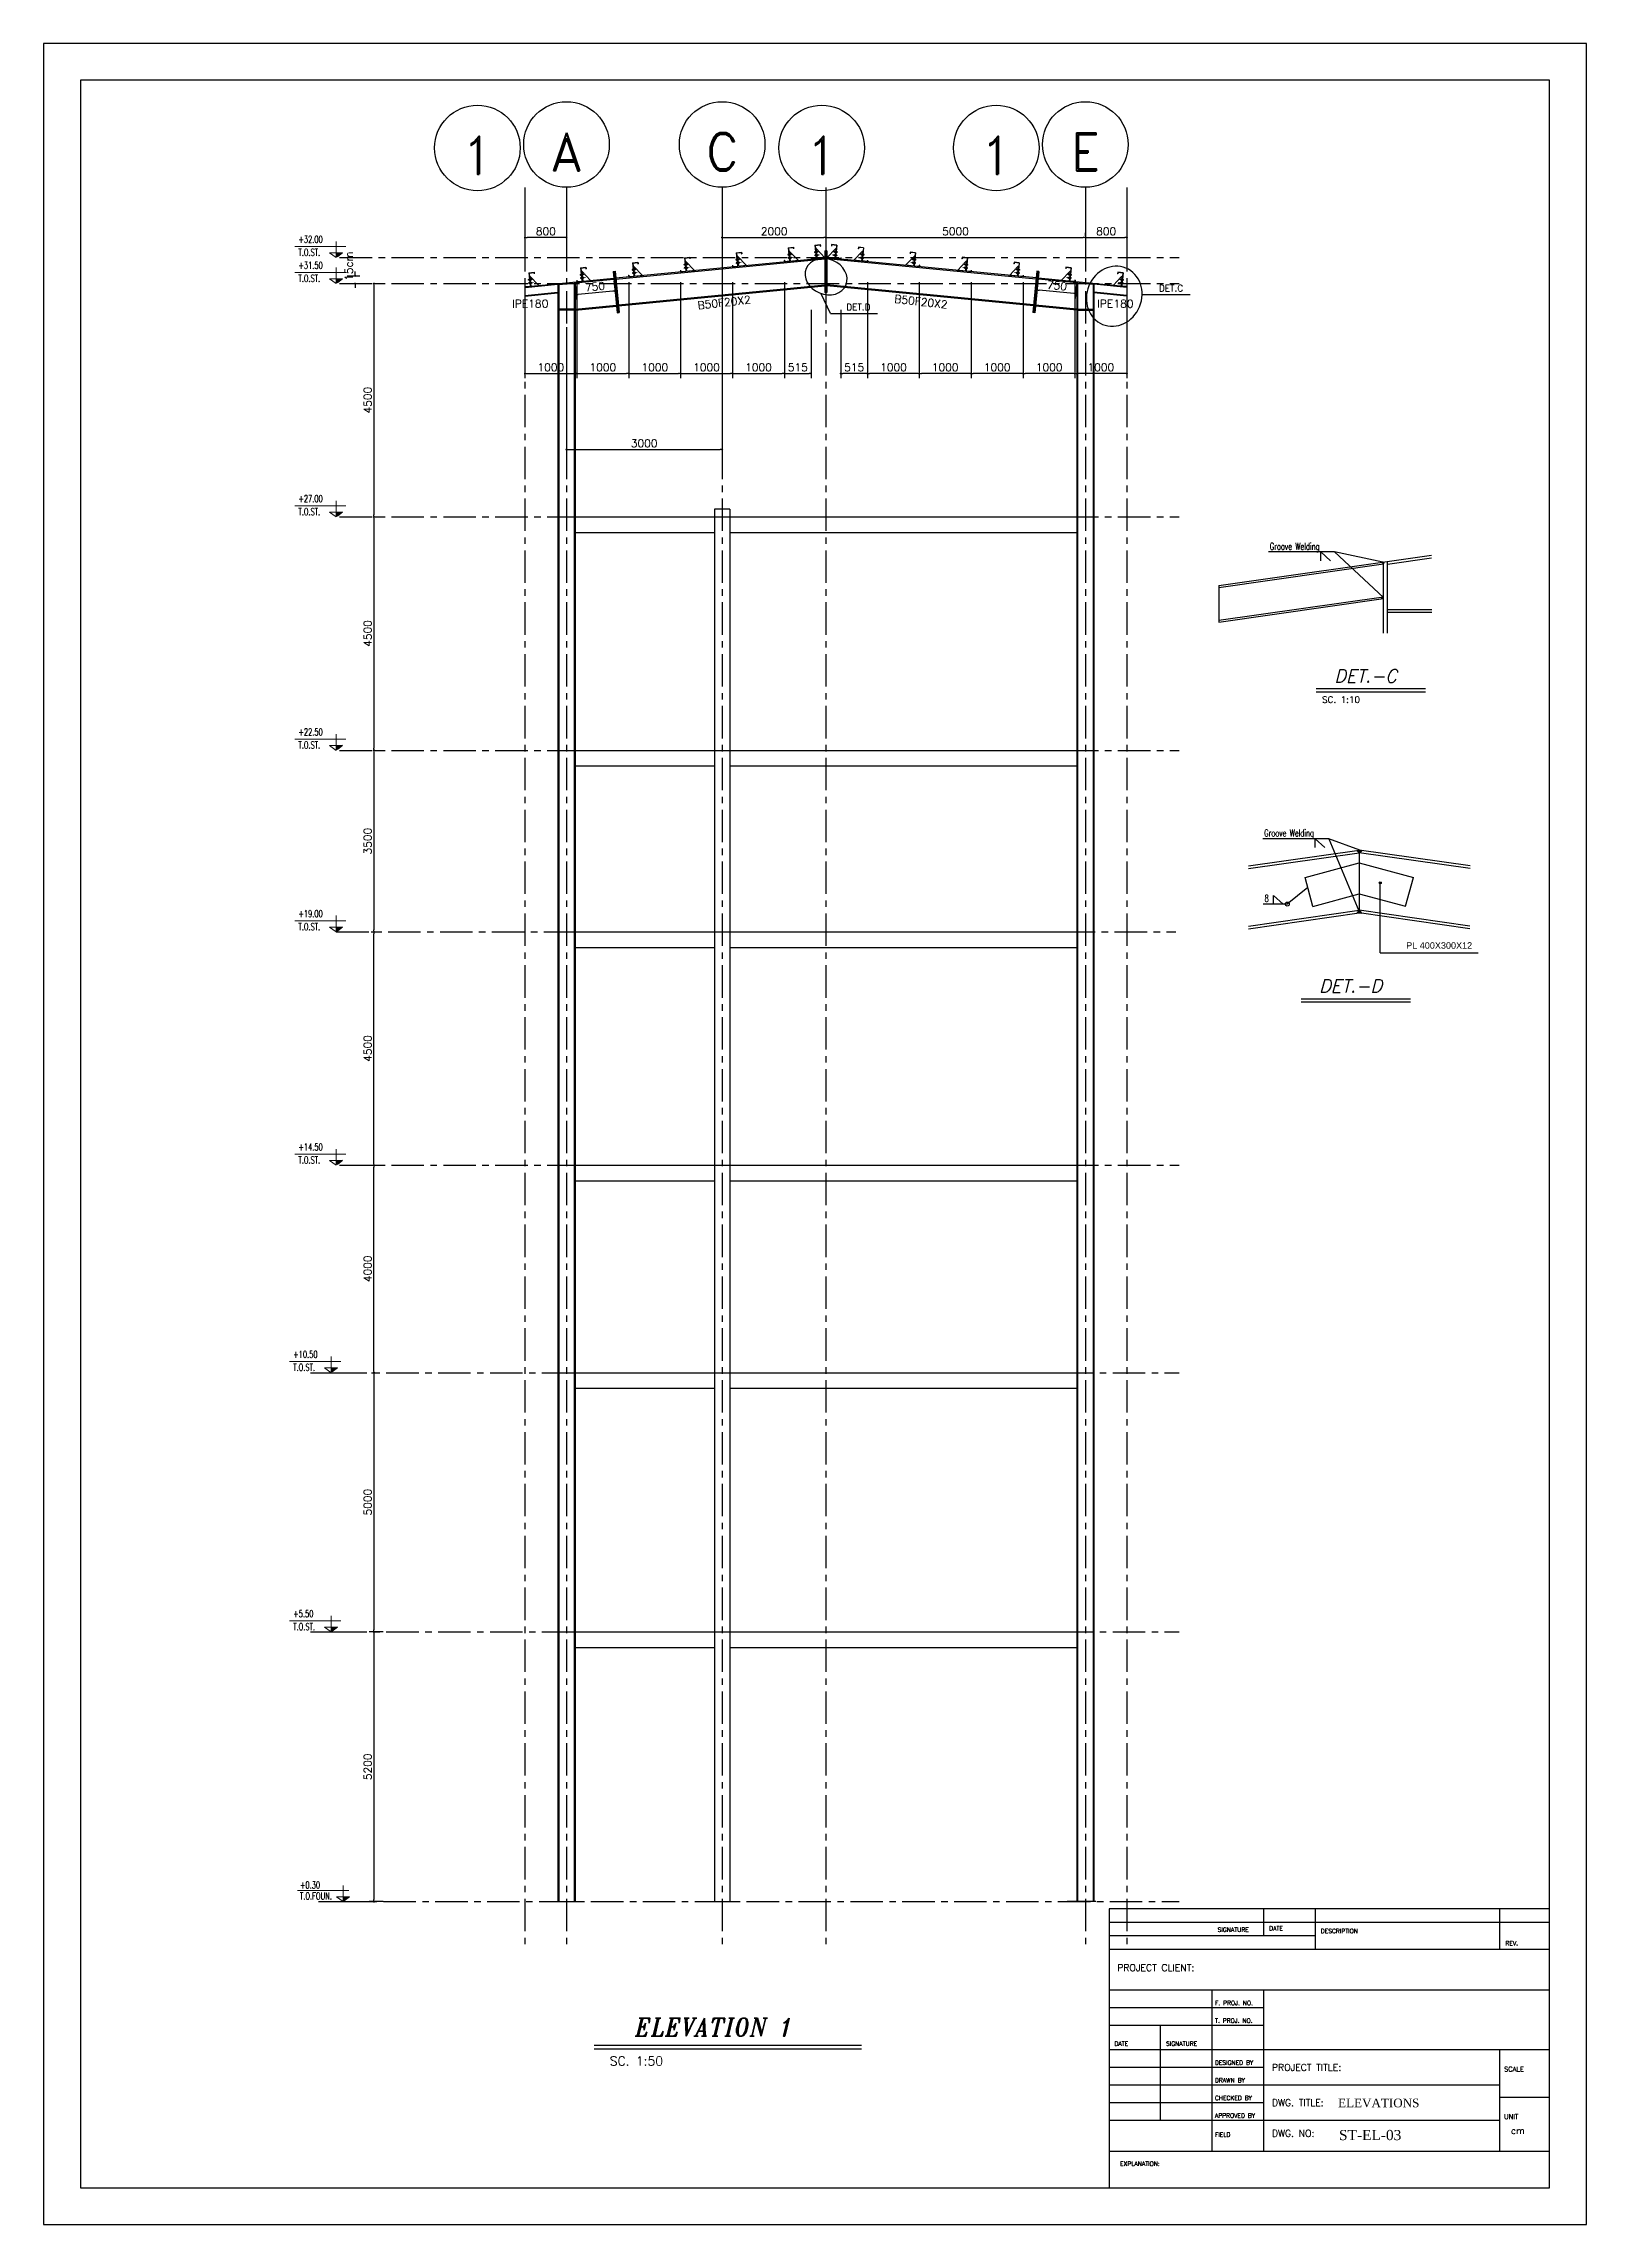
# Model space of a CAD drawing. Header units: inches. Extents: x 1387 to 2676, y -3554 to -2136.
# Drawn here: x 2520.3 to 2579.7, y -3086.3 to -3002.2 of the extents above; entities that cross this region are included whole.
import ezdxf
from ezdxf.enums import TextEntityAlignment as Align

# ---------------------------------------------------------------- set-up
doc = ezdxf.new("R2010")
doc.units = ezdxf.units.IN
doc.header["$MEASUREMENT"] = 0
for name, pattern in [('CENTER', [2, 1.25, -0.25, 0.25, -0.25]), ('DASHDOTX2', [2, 1, -0.5, 0, -0.5]), ('HIDDEN', [0.375, 0.25, -0.125])]:
    doc.linetypes.add(name, pattern=pattern)
for name, color, linetype in [('1', 1, 'Continuous'), ('1R', 1, 'Continuous'), ('2H', 2, 'HIDDEN'), ('2Y', 2, 'Continuous'), ('3', 3, 'HIDDEN'), ('3G', 3, 'Continuous'), ('4C', 4, 'Continuous'), ('6M', 6, 'Continuous'), ('Ax', 1, 'DASHDOTX2'), ('AXE', 1, 'CENTER'), ('D', 1, 'Continuous'), ('DIM', 8, 'Continuous'), ('Layer4', 118, 'Continuous'), ('LEVEL', 3, 'HIDDEN'), ('Pich', 2, 'Continuous'), ('TEXT', 3, 'Continuous'), ('TIE', 2, 'Continuous')]:
    doc.layers.add(name, color=color, linetype=linetype)
doc.layers.add('2', color=2, linetype='Continuous', lineweight=9)
doc.styles.add('ITALICT', font='italict')
doc.styles.add('ROMANC', font='TXT.shx')
doc.styles.add('ROMAND', font='ROMAND.shx')
doc.styles.add('ROMANS', font='ROMANS')
doc.styles.add('ROMANT', font='romant')
doc.styles.get("Standard").update_dxf_attribs({"font": 'arial.ttf'})
doc.styles.add('style1', font='times.ttf')
doc.dimstyles.new('1-100', dxfattribs={"dimtxt": 0.3, "dimasz": 0.08, "dimexe": 0.18, "dimexo": 0.0625, "dimgap": 0.09, "dimtad": 1, "dimdec": 0, "dimlfac": 1000, "dimdsep": 46, "dimtxsty": 'ROMANT', "dimblk": 'DOT', "dimcen": 0.09, "dimclrd": 1, "dimclre": 1, "dimclrt": 3, "dimadec": 0, "dimazin": 0, "dimtfac": 1, "dimtdec": 0, "dimtix": 1, "dimtofl": 0, "dimtmove": 2, "dimatfit": 3, "dimldrblk": 'DOT', "dimfxl": 1, "dimtolj": 1, "dimarcsym": 0})
doc.dimstyles.new('1-50-2', dxfattribs={"dimtxt": 0.3, "dimasz": 0.08, "dimexe": 0.18, "dimexo": 0.0625, "dimgap": 0.09, "dimtad": 1, "dimdec": 0, "dimlfac": 500, "dimdsep": 46, "dimtxsty": 'ROMANT', "dimblk": 'DOT', "dimcen": 0.09, "dimclrd": 1, "dimclre": 1, "dimclrt": 3, "dimadec": 0, "dimazin": 0, "dimtfac": 1, "dimtdec": 0, "dimtix": 1, "dimtofl": 0, "dimtmove": 2, "dimatfit": 3, "dimldrblk": 'DOT', "dimfxl": 1, "dimtolj": 1, "dimarcsym": 0})

msp = doc.modelspace()

# ---------------------------------------------------------------- texts
at = {"layer": '1'}
for s, height, style, p in [('SIGNATURE', 0.167417309, 'ROMANS', (2565.50542946, -3075.01325359)), ('DATE', 0.167417309, 'ROMANS', (2567.49351001, -3074.96093568)), ('DESCRIPTION', 0.1674173092, 'ROMANS', (2569.48159056, -3075.0655715)), ('REV.', 0.167417309, 'ROMANS', (2576.5968262, -3075.53643268)), ('PROJECT CLIENT:', 0.2615895456, 'ROMANS', (2561.63390419, -3076.52773511)), ('F. PROJ. NO.', 0.1674173092, 'ROMANS', (2565.40079365, -3077.83842068)), ('T. PROJ. NO.', 0.1674173092, 'ROMANS', (2565.40079365, -3078.5185535)), ('DATE', 0.167417309, 'ROMANS', (2561.52926837, -3079.40795795)), ('SIGNATURE', 0.167417309, 'ROMANS', (2563.51734892, -3079.40795795)), ('DESIGNED BY', 0.1674173092, 'ROMANS', (2565.40079365, -3080.14040868)), ('PROJECT TITLE:', 0.2615895456, 'ROMANS', (2567.59814583, -3080.37205209)), ('SCALE', 0.188344473, 'ROMANS', (2576.54450829, -3080.40199823)), ('CHECKED BY', 0.167417309, 'ROMANS', (2565.40079365, -3081.50067432)), ('DRAWN BY', 0.167417309, 'ROMANS', (2565.40079365, -3080.8205415)), ('APPROVED BY', 0.1674173092, 'ROMANS', (2565.40079365, -3082.18080714)), ('DWG. TITLE:', 0.2615895456, 'ROMANS', (2567.59814583, -3081.73231772)), ('ELEVATIONS', 0.333526671, 'style1', (2570.14730268, -3081.77846324)), ('UNIT', 0.188344473, 'ROMANS', (2576.54450829, -3082.23312505)), ('FIELD', 0.167417309, 'ROMANS', (2565.40079365, -3082.91325787)), ('DWG. NO:', 0.261589546, 'ROMANS', (2567.59814583, -3082.91325787)), ('ST-EL-03', 0.392384318, 'style1', (2570.18199682, -3083.04514374)), ('cm', 0.261589546, 'ROMANS', (2576.80609783, -3082.80862205)), ('EXPLANATION:', 0.1674173092, 'ROMANS', (2561.74409658, -3084.04199694))]:
    msp.add_text(s, height=height, dxfattribs=dict(at, style=style)).set_placement(p)
at = {"layer": '2Y', "style": 'ROMANC'}
for s, p in [('DET.C', (2563.24301846, -3011.75343293, 0.00005031)), ('DET.D', (2551.19015625, -3012.48031126))]:
    msp.add_text(s, height=0.249999306, dxfattribs=at).set_placement(p)
at = {"layer": '3', "color": 3, "style": 'ROMAND'}
for s, p in [('A', (2540.40986782, -3006.36623378, 0.00000003)), ('C', (2546.40995529, -3006.36622813, 0.00000003)), ('E', (2560.41001272, -3006.36617392, 0.00000003)), ('1', (2536.97662374, -3006.49984828, 0.00000003)), ('1', (2550.24793329, -3006.49986336, 0.00000003)), ('1', (2556.97674865, -3006.49987845, 0.00000003))]:
    msp.add_text(s, height=1.4598144, dxfattribs=at).set_placement(p, align=Align.MIDDLE_CENTER)
at = {"layer": '3G', "style": 'ROMANS'}
msp.add_text('SC. 1:10', height=0.25, dxfattribs=at).set_placement((2570.26109833, -3027.49383228, 0.02185374), align=Align.MIDDLE)
msp.add_text('SC. 1:50', height=0.35, dxfattribs=at).set_placement((2542.07314148, -3080.16977393))
at = {"layer": '4C', "style": 'ITALICT', "width": 0.9}
msp.add_text('ELEVATION 1', height=0.7, dxfattribs=at).set_placement((2543.04904091, -3079.03842062))
at = {"layer": '6M', "style": 'ITALICT'}
for s, p in [('DET.-C', (2569.99372606, -3026.82762128, 0.02185374)), ('DET.-D', (2569.41492686, -3038.78342884, -0.00745243))]:
    msp.add_text(s, height=0.5, dxfattribs=at).set_placement(p)
at = {"layer": 'LEVEL', "style": 'ROMANS', "width": 0.7}
for s, p in [('+32.00', (2530.07194312, -3009.88126843, 0.01499996)), ('T.O.ST.  ', (2530.07194312, -3010.38251535, 0.01499996)), ('+31.50', (2530.07194312, -3010.88126843, 0.01499996)), ('T.O.ST.  ', (2530.07194312, -3011.38251535, 0.01499996)), ('+27.00', (2530.07194312, -3019.88126843, 0.01499996)), ('T.O.ST.  ', (2530.07194312, -3020.38251535, 0.01499996)), ('Groove Welding', (2567.51381373, -3021.71144113, 0.03759405)), ('T.O.ST.  ', (2530.07194312, -3029.38251535, 0.01499996)), ('+22.50', (2530.07194312, -3028.88126843, 0.01499996)), ('Groove Welding', (2567.29849825, -3032.76991125, -0.02930617)), ('8', (2567.31392021, -3035.29018807, -0.006063)), ('+19.00', (2530.07194312, -3035.88126843, 0.01499996)), ('T.O.ST.  ', (2530.07194312, -3036.38251535, 0.01499996)), ('T.O.ST.  ', (2530.07194312, -3045.38251535, 0.01499996)), ('+14.50', (2530.07194312, -3044.88126843, 0.01499996)), ('+10.50', (2529.87194312, -3052.88126843)), ('T.O.ST.  ', (2529.87194312, -3053.38251535)), ('+5.50', (2529.87194312, -3062.88126843)), ('T.O.ST.  ', (2529.87194312, -3063.38251535)), ('T.O.FOUN.', (2530.1320412, -3073.76952123)), ('+0.30', (2530.1320412, -3073.33996387))]:
    msp.add_text(s, height=0.27, dxfattribs=at).set_placement(p)
at = {"layer": 'TEXT', "color": 2, "style": 'ROMANT'}
for s, rotation, p in [('IPE180', 0.0817054825, (2538.30884689, -3012.37840406, -0.00452735)), ('B50F20X2', 6.5046554869, (2545.47805072, -3012.44435394, -0.00452735)), ('B50F20X2', 353.4953445131, (2553.03043429, -3012.18186898, -0.00452735)), ('IPE180', 359.9182945175, (2560.86113103, -3012.37606445, -0.00452735))]:
    msp.add_text(s, height=0.302224371, rotation=rotation, dxfattribs=at).set_placement(p)
at = {"layer": 'TEXT', "color": 2}
msp.add_text('PL 400X300X12', height=0.25, dxfattribs=at).set_placement((2574.0429593, -3036.9743601, -0.02930617), align=Align.MIDDLE)

# ---------------------------------------------------------------- blocks, each defined once
blk = doc.blocks.new('DOT')
at = {"layer": 'DIM', "color": 0, "linetype": 'ByBlock'}
blk.add_line((-0.5, 0), (-1, 0), dxfattribs=at)
at = {"layer": 'DIM', "color": 0, "linetype": 'ByBlock', "const_width": 0.5}
blk.add_lwpolyline([(-0.25, 0, 1), (0.25, 0, 1)], format="xyb", close=True, dxfattribs=at)
blk = doc.blocks.new('*D2726')
at = {"layer": 'Defpoints', "color": 0, "transparency": 16777216}
for p in [(2546.405, -3007.735), (2540.405, -3013.072), (2546.405, -3017.85)]:
    blk.add_point(p, dxfattribs=at)
at = {"layer": 'Pich', "color": 1, "lineweight": -2, "transparency": 16777216}
for p, q in [((2546.405, -3007.798), (2546.405, -3018.03)), ((2540.405, -3013.135), (2540.405, -3018.03)), ((2540.485, -3017.85), (2546.325, -3017.85))]:
    blk.add_line(p, q, dxfattribs=at)
at = {"layer": 'Pich', "color": 1, "lineweight": -2, "transparency": 16777216, "xscale": 0.08, "yscale": 0.08, "zscale": 0.08, "rotation": 180}
blk.add_blockref('DOT', (2540.405, -3017.85), dxfattribs=at)
at = {"layer": 'Pich', "color": 1, "lineweight": -2, "transparency": 16777216, "xscale": 0.08, "yscale": 0.08, "zscale": 0.08}
blk.add_blockref('DOT', (2546.405, -3017.85), dxfattribs=at)
at = {"layer": 'Pich', "color": 3, "transparency": 16777216, "insert": (2543.405, -3017.61), "char_height": 0.3, "attachment_point": 5, "style": 'ROMANT'}
blk.add_mtext('\\A1;3000', dxfattribs=at)
blk = doc.blocks.new('_Dot')
at = {"layer": 'DIM', "color": 0, "lineweight": -2}
blk.add_line((-0.5, 0), (-1, 0), dxfattribs=at)
at = {"layer": 'DIM', "color": 0, "const_width": 0.5}
blk.add_lwpolyline([(-0.25, 0, 1), (0.25, 0, 1)], format="xyb", close=True, dxfattribs=at)
blk = doc.blocks.new('*D2717')
at = {"layer": 'D', "color": 1, "lineweight": -2, "transparency": 16777216}
for p, q in [((2531.954, -3011.149), (2532.437, -3011.149)), ((2531.954, -3011.449), (2532.437, -3011.449)), ((2532.257, -3011.069), (2532.257, -3010.989)), ((2532.257, -3011.529), (2532.257, -3011.609))]:
    blk.add_line(p, q, dxfattribs=at)
at = {"layer": 'Defpoints', "color": 0, "transparency": 16777216}
for p in [(2531.891, -3011.149), (2531.891, -3011.449), (2532.257, -3011.449)]:
    blk.add_point(p, dxfattribs=at)
at = {"layer": 'D', "color": 1, "lineweight": -2, "transparency": 16777216, "xscale": 0.08, "yscale": 0.08, "zscale": 0.08}
for p, rotation in [((2532.257, -3011.149), 270), ((2532.257, -3011.449), 90)]:
    blk.add_blockref('DOT', p, dxfattribs=dict(at, rotation=rotation))
at = {"layer": 'D', "color": 2, "transparency": 16777216, "insert": (2532.017, -3010.775), "char_height": 0.3, "attachment_point": 5, "rotation": 90, "style": 'ROMANS'}
blk.add_mtext('\\A1;15cm', dxfattribs=at)
blk = doc.blocks.new('*D2718')
at = {"layer": 'Defpoints', "color": 0, "transparency": 16777216}
for p in [(2532.823, -3045.449), (2532.984, -3045.449), (2532.823, -3053.449)]:
    blk.add_point(p, dxfattribs=at)
at = {"layer": 'Pich', "color": 1, "lineweight": -2, "transparency": 16777216}
for p, q in [((2532.885, -3045.449), (2533.164, -3045.449)), ((2532.984, -3053.369), (2532.984, -3045.529)), ((2532.885, -3053.449), (2533.164, -3053.449))]:
    blk.add_line(p, q, dxfattribs=at)
at = {"layer": 'Pich', "color": 1, "lineweight": -2, "transparency": 16777216, "xscale": 0.08, "yscale": 0.08, "zscale": 0.08}
for p, rotation in [((2532.984, -3045.449), 90), ((2532.984, -3053.449), 270)]:
    blk.add_blockref('DOT', p, dxfattribs=dict(at, rotation=rotation))
at = {"layer": 'Pich', "color": 3, "transparency": 16777216, "insert": (2532.744, -3049.449), "char_height": 0.3, "attachment_point": 5, "rotation": 90, "style": 'ROMANT'}
blk.add_mtext('\\A1;4000', dxfattribs=at)
blk = doc.blocks.new('*D2719')
at = {"layer": 'Defpoints', "color": 0, "transparency": 16777216}
for p in [(2532.984, -3053.449), (2532.984, -3063.449), (2532.984, -3063.449)]:
    blk.add_point(p, dxfattribs=at)
at = {"layer": 'Pich', "color": 1, "lineweight": -2, "transparency": 16777216}
for p, q in [((2532.984, -3053.529), (2532.984, -3063.369)), ((2533.047, -3053.449), (2533.164, -3053.449)), ((2533.047, -3063.449), (2533.164, -3063.449))]:
    blk.add_line(p, q, dxfattribs=at)
at = {"layer": 'Pich', "color": 1, "lineweight": -2, "transparency": 16777216, "xscale": 0.08, "yscale": 0.08, "zscale": 0.08}
for p, rotation in [((2532.984, -3053.449), 90), ((2532.984, -3063.449), 270)]:
    blk.add_blockref('DOT', p, dxfattribs=dict(at, rotation=rotation))
at = {"layer": 'Pich', "color": 3, "transparency": 16777216, "insert": (2532.744, -3058.449), "char_height": 0.3, "attachment_point": 5, "rotation": 90, "style": 'ROMANT'}
blk.add_mtext('\\A1;5000', dxfattribs=at)
blk = doc.blocks.new('*D2720')
at = {"layer": 'Defpoints', "color": 0, "transparency": 16777216}
for p in [(2533.404, -3063.449), (2532.984, -3073.849), (2533.404, -3073.849)]:
    blk.add_point(p, dxfattribs=at)
at = {"layer": 'Pich', "color": 1, "lineweight": -2, "transparency": 16777216}
for p, q in [((2533.342, -3063.449), (2532.804, -3063.449)), ((2532.984, -3063.529), (2532.984, -3073.769)), ((2533.342, -3073.849), (2532.804, -3073.849))]:
    blk.add_line(p, q, dxfattribs=at)
at = {"layer": 'Pich', "color": 1, "lineweight": -2, "transparency": 16777216, "xscale": 0.08, "yscale": 0.08, "zscale": 0.08}
for p, rotation in [((2532.984, -3063.449), 90), ((2532.984, -3073.849), 270)]:
    blk.add_blockref('DOT', p, dxfattribs=dict(at, rotation=rotation))
at = {"layer": 'Pich', "color": 3, "transparency": 16777216, "insert": (2532.744, -3068.649), "char_height": 0.3, "attachment_point": 5, "rotation": 90, "style": 'ROMANT'}
blk.add_mtext('\\A1;5200', dxfattribs=at)
blk = doc.blocks.new('*D2721')
at = {"layer": 'Defpoints', "color": 0, "transparency": 16777216}
for p in [(2532.814, -3036.449), (2532.984, -3036.449), (2532.814, -3045.449)]:
    blk.add_point(p, dxfattribs=at)
at = {"layer": 'Pich', "color": 1, "lineweight": -2, "transparency": 16777216}
for p, q in [((2532.877, -3036.449), (2533.164, -3036.449)), ((2532.984, -3045.369), (2532.984, -3036.529)), ((2532.877, -3045.449), (2533.164, -3045.449))]:
    blk.add_line(p, q, dxfattribs=at)
at = {"layer": 'Pich', "color": 1, "lineweight": -2, "transparency": 16777216, "xscale": 0.08, "yscale": 0.08, "zscale": 0.08}
for p, rotation in [((2532.984, -3036.449), 90), ((2532.984, -3045.449), 270)]:
    blk.add_blockref('DOT', p, dxfattribs=dict(at, rotation=rotation))
at = {"layer": 'Pich', "color": 3, "transparency": 16777216, "insert": (2532.744, -3040.949), "char_height": 0.3, "attachment_point": 5, "rotation": 90, "style": 'ROMANT'}
blk.add_mtext('\\A1;4500', dxfattribs=at)
blk = doc.blocks.new('*D2722')
at = {"layer": 'Defpoints', "color": 0, "transparency": 16777216}
for p in [(2532.984, -3029.449), (2532.984, -3036.449), (2532.984, -3036.449)]:
    blk.add_point(p, dxfattribs=at)
at = {"layer": 'Pich', "color": 1, "lineweight": -2, "transparency": 16777216}
for p, q in [((2532.984, -3029.529), (2532.984, -3036.369)), ((2533.047, -3029.449), (2533.164, -3029.449)), ((2533.047, -3036.449), (2533.164, -3036.449))]:
    blk.add_line(p, q, dxfattribs=at)
at = {"layer": 'Pich', "color": 1, "lineweight": -2, "transparency": 16777216, "xscale": 0.08, "yscale": 0.08, "zscale": 0.08}
for p, rotation in [((2532.984, -3029.449), 90), ((2532.984, -3036.449), 270)]:
    blk.add_blockref('DOT', p, dxfattribs=dict(at, rotation=rotation))
at = {"layer": 'Pich', "color": 3, "transparency": 16777216, "insert": (2532.744, -3032.949), "char_height": 0.3, "attachment_point": 5, "rotation": 90, "style": 'ROMANT'}
blk.add_mtext('\\A1;3500', dxfattribs=at)
blk = doc.blocks.new('*D2723')
at = {"layer": 'Defpoints', "color": 0, "transparency": 16777216}
for p in [(2532.964, -3020.449), (2532.964, -3029.449), (2532.984, -3029.449)]:
    blk.add_point(p, dxfattribs=at)
at = {"layer": 'Pich', "color": 1, "lineweight": -2, "transparency": 16777216}
for p, q in [((2532.984, -3020.529), (2532.984, -3029.369)), ((2533.026, -3020.449), (2533.164, -3020.449)), ((2533.026, -3029.449), (2533.164, -3029.449))]:
    blk.add_line(p, q, dxfattribs=at)
at = {"layer": 'Pich', "color": 1, "lineweight": -2, "transparency": 16777216, "xscale": 0.08, "yscale": 0.08, "zscale": 0.08}
for p, rotation in [((2532.984, -3020.449), 90), ((2532.984, -3029.449), 270)]:
    blk.add_blockref('DOT', p, dxfattribs=dict(at, rotation=rotation))
at = {"layer": 'Pich', "color": 3, "transparency": 16777216, "insert": (2532.744, -3024.949), "char_height": 0.3, "attachment_point": 5, "rotation": 90, "style": 'ROMANT'}
blk.add_mtext('\\A1;4500', dxfattribs=at)
blk = doc.blocks.new('*D2724')
at = {"layer": 'Defpoints', "color": 0, "transparency": 16777216}
for p in [(2532.964, -3011.449), (2532.964, -3020.449), (2532.984, -3020.449)]:
    blk.add_point(p, dxfattribs=at)
at = {"layer": 'Pich', "color": 1, "lineweight": -2, "transparency": 16777216}
for p, q in [((2532.984, -3011.529), (2532.984, -3020.369)), ((2533.026, -3011.449), (2533.164, -3011.449)), ((2533.026, -3020.449), (2533.164, -3020.449))]:
    blk.add_line(p, q, dxfattribs=at)
at = {"layer": 'Pich', "color": 1, "lineweight": -2, "transparency": 16777216, "xscale": 0.08, "yscale": 0.08, "zscale": 0.08}
for p, rotation in [((2532.984, -3011.449), 90), ((2532.984, -3020.449), 270)]:
    blk.add_blockref('DOT', p, dxfattribs=dict(at, rotation=rotation))
at = {"layer": 'Pich', "color": 3, "transparency": 16777216, "insert": (2532.744, -3015.949), "char_height": 0.3, "attachment_point": 5, "rotation": 90, "style": 'ROMANT'}
blk.add_mtext('\\A1;4500', dxfattribs=at)
blk = doc.blocks.new('*D2725')
at = {"layer": 'Defpoints', "color": 0, "transparency": 16777216}
for p in [(2550.405, -3007.861), (2560.405, -3009.673), (2560.405, -3009.673)]:
    blk.add_point(p, dxfattribs=at)
at = {"layer": 'Pich', "color": 1, "lineweight": -2, "transparency": 16777216}
for p, q in [((2550.405, -3007.924), (2550.405, -3009.853)), ((2550.485, -3009.673), (2560.325, -3009.673)), ((2560.405, -3009.61), (2560.405, -3009.493))]:
    blk.add_line(p, q, dxfattribs=at)
at = {"layer": 'Pich', "color": 1, "lineweight": -2, "transparency": 16777216, "xscale": 0.08, "yscale": 0.08, "zscale": 0.08, "rotation": 180}
blk.add_blockref('DOT', (2550.405, -3009.673), dxfattribs=at)
at = {"layer": 'Pich', "color": 1, "lineweight": -2, "transparency": 16777216, "xscale": 0.08, "yscale": 0.08, "zscale": 0.08}
blk.add_blockref('DOT', (2560.405, -3009.673), dxfattribs=at)
at = {"layer": 'Pich', "color": 3, "transparency": 16777216, "insert": (2555.405, -3009.433), "char_height": 0.3, "attachment_point": 5, "style": 'ROMANT'}
blk.add_mtext('\\A1;5000', dxfattribs=at)
blk = doc.blocks.new('*D2727')
at = {"layer": 'Defpoints', "color": 0, "transparency": 16777216}
for p in [(2546.405, -3007.739), (2550.405, -3009.449), (2550.405, -3009.673)]:
    blk.add_point(p, dxfattribs=at)
at = {"layer": 'Pich', "color": 1, "lineweight": -2, "transparency": 16777216}
for p, q in [((2546.405, -3007.802), (2546.405, -3009.853)), ((2546.485, -3009.673), (2550.325, -3009.673)), ((2550.405, -3009.512), (2550.405, -3009.853))]:
    blk.add_line(p, q, dxfattribs=at)
at = {"layer": 'Pich', "color": 1, "lineweight": -2, "transparency": 16777216, "xscale": 0.08, "yscale": 0.08, "zscale": 0.08, "rotation": 180}
blk.add_blockref('DOT', (2546.405, -3009.673), dxfattribs=at)
at = {"layer": 'Pich', "color": 1, "lineweight": -2, "transparency": 16777216, "xscale": 0.08, "yscale": 0.08, "zscale": 0.08}
blk.add_blockref('DOT', (2550.405, -3009.673), dxfattribs=at)
at = {"layer": 'Pich', "color": 3, "transparency": 16777216, "insert": (2548.405, -3009.433), "char_height": 0.3, "attachment_point": 5, "style": 'ROMANT'}
blk.add_mtext('\\A1;2000', dxfattribs=at)
blk = doc.blocks.new('TIE')
at = {"layer": 'TIE'}
for p, q in [((-8.4, 1.1), (-8.1, -1.2)), ((-8.4, 1.1), (-8.2, 1.1)), ((-8.2, 1.1), (-7.9, -0.9)), ((-7.9, -0.9), (-0.5, 0.2)), ((-3.5, 20), (4.4, 21.2)), ((-3.5, 20), (-0.5, 0.2)), ((-3.1, 19.7), (4.2, 20.8)), ((-3.1, 19.7), (-0.2, 0)), ((-1.6, 14.9), (-2.4, 14.8)), ((-1.6, 14.9), (-2.4, 14.8)), ((12.4, 1.9), (-1.6, 14.9)), ((-1.6, 14.9), (0.6, 0.1)), ((-0.2, 0), (12.4, 1.9)), ((4.2, 20.8), (4.5, 18.9)), ((4.4, 21.2), (4.8, 18.9)), ((4.5, 18.9), (4.8, 18.9)), ((-8.1, -1.2), (-0.2, 0))]:
    blk.add_line(p, q, dxfattribs=at)
blk = doc.blocks.new('*D2729')
at = {"layer": 'Defpoints', "color": 0, "transparency": 16777216}
for p in [(2538.805, -3007.739), (2540.405, -3007.739), (2538.805, -3009.673)]:
    blk.add_point(p, dxfattribs=at)
at = {"layer": 'Pich', "color": 1, "lineweight": -2, "transparency": 16777216}
for p, q in [((2538.805, -3007.802), (2538.805, -3009.853)), ((2540.405, -3007.802), (2540.405, -3009.853)), ((2540.325, -3009.673), (2538.885, -3009.673))]:
    blk.add_line(p, q, dxfattribs=at)
at = {"layer": 'Pich', "color": 1, "lineweight": -2, "transparency": 16777216, "xscale": 0.08, "yscale": 0.08, "zscale": 0.08, "rotation": 180}
blk.add_blockref('DOT', (2538.805, -3009.673), dxfattribs=at)
at = {"layer": 'Pich', "color": 1, "lineweight": -2, "transparency": 16777216, "xscale": 0.08, "yscale": 0.08, "zscale": 0.08}
blk.add_blockref('DOT', (2540.405, -3009.673), dxfattribs=at)
at = {"layer": 'Pich', "color": 3, "transparency": 16777216, "insert": (2539.605, -3009.433), "char_height": 0.3, "attachment_point": 5, "style": 'ROMANT'}
blk.add_mtext('\\A1;800', dxfattribs=at)
blk = doc.blocks.new('*D2730')
at = {"layer": 'Defpoints', "color": 0, "transparency": 16777216}
for p in [(2538.805, -3011.326), (2540.805, -3011.52), (2540.805, -3014.918)]:
    blk.add_point(p, dxfattribs=at)
at = {"layer": 'Pich', "color": 1, "lineweight": -2, "transparency": 16777216}
for p, q in [((2538.805, -3011.389), (2538.805, -3015.098)), ((2540.805, -3011.582), (2540.805, -3015.098)), ((2538.885, -3014.918), (2540.725, -3014.918))]:
    blk.add_line(p, q, dxfattribs=at)
at = {"layer": 'Pich', "color": 1, "lineweight": -2, "transparency": 16777216, "xscale": 0.08, "yscale": 0.08, "zscale": 0.08, "rotation": 180}
blk.add_blockref('DOT', (2538.805, -3014.918), dxfattribs=at)
at = {"layer": 'Pich', "color": 1, "lineweight": -2, "transparency": 16777216, "xscale": 0.08, "yscale": 0.08, "zscale": 0.08}
blk.add_blockref('DOT', (2540.805, -3014.918), dxfattribs=at)
at = {"layer": 'Pich', "color": 3, "transparency": 16777216, "insert": (2539.805, -3014.678), "char_height": 0.3, "attachment_point": 5, "style": 'ROMANT'}
blk.add_mtext('\\A1;1000', dxfattribs=at)
blk = doc.blocks.new('*D2731')
at = {"layer": 'Defpoints', "color": 0, "transparency": 16777216}
for p in [(2540.805, -3011.326), (2542.805, -3011.52), (2542.805, -3014.918)]:
    blk.add_point(p, dxfattribs=at)
at = {"layer": 'Pich', "color": 1, "lineweight": -2, "transparency": 16777216}
for p, q in [((2540.805, -3011.389), (2540.805, -3015.098)), ((2542.805, -3011.582), (2542.805, -3015.098)), ((2540.885, -3014.918), (2542.725, -3014.918))]:
    blk.add_line(p, q, dxfattribs=at)
at = {"layer": 'Pich', "color": 1, "lineweight": -2, "transparency": 16777216, "xscale": 0.08, "yscale": 0.08, "zscale": 0.08, "rotation": 180}
blk.add_blockref('DOT', (2540.805, -3014.918), dxfattribs=at)
at = {"layer": 'Pich', "color": 1, "lineweight": -2, "transparency": 16777216, "xscale": 0.08, "yscale": 0.08, "zscale": 0.08}
blk.add_blockref('DOT', (2542.805, -3014.918), dxfattribs=at)
at = {"layer": 'Pich', "color": 3, "transparency": 16777216, "insert": (2541.805, -3014.678), "char_height": 0.3, "attachment_point": 5, "style": 'ROMANT'}
blk.add_mtext('\\A1;1000', dxfattribs=at)
blk = doc.blocks.new('*D2732')
at = {"layer": 'Defpoints', "color": 0, "transparency": 16777216}
for p in [(2542.805, -3011.326), (2544.805, -3011.52), (2544.805, -3014.918)]:
    blk.add_point(p, dxfattribs=at)
at = {"layer": 'Pich', "color": 1, "lineweight": -2, "transparency": 16777216}
for p, q in [((2542.805, -3011.389), (2542.805, -3015.098)), ((2544.805, -3011.582), (2544.805, -3015.098)), ((2542.885, -3014.918), (2544.725, -3014.918))]:
    blk.add_line(p, q, dxfattribs=at)
at = {"layer": 'Pich', "color": 1, "lineweight": -2, "transparency": 16777216, "xscale": 0.08, "yscale": 0.08, "zscale": 0.08, "rotation": 180}
blk.add_blockref('DOT', (2542.805, -3014.918), dxfattribs=at)
at = {"layer": 'Pich', "color": 1, "lineweight": -2, "transparency": 16777216, "xscale": 0.08, "yscale": 0.08, "zscale": 0.08}
blk.add_blockref('DOT', (2544.805, -3014.918), dxfattribs=at)
at = {"layer": 'Pich', "color": 3, "transparency": 16777216, "insert": (2543.805, -3014.678), "char_height": 0.3, "attachment_point": 5, "style": 'ROMANT'}
blk.add_mtext('\\A1;1000', dxfattribs=at)
blk = doc.blocks.new('*D2733')
at = {"layer": 'Defpoints', "color": 0, "transparency": 16777216}
for p in [(2544.805, -3011.326), (2546.805, -3011.52), (2546.805, -3014.918)]:
    blk.add_point(p, dxfattribs=at)
at = {"layer": 'Pich', "color": 1, "lineweight": -2, "transparency": 16777216}
for p, q in [((2544.805, -3011.389), (2544.805, -3015.098)), ((2546.805, -3011.582), (2546.805, -3015.098)), ((2544.885, -3014.918), (2546.725, -3014.918))]:
    blk.add_line(p, q, dxfattribs=at)
at = {"layer": 'Pich', "color": 1, "lineweight": -2, "transparency": 16777216, "xscale": 0.08, "yscale": 0.08, "zscale": 0.08, "rotation": 180}
blk.add_blockref('DOT', (2544.805, -3014.918), dxfattribs=at)
at = {"layer": 'Pich', "color": 1, "lineweight": -2, "transparency": 16777216, "xscale": 0.08, "yscale": 0.08, "zscale": 0.08}
blk.add_blockref('DOT', (2546.805, -3014.918), dxfattribs=at)
at = {"layer": 'Pich', "color": 3, "transparency": 16777216, "insert": (2545.805, -3014.678), "char_height": 0.3, "attachment_point": 5, "style": 'ROMANT'}
blk.add_mtext('\\A1;1000', dxfattribs=at)
blk = doc.blocks.new('*D2734')
at = {"layer": 'Defpoints', "color": 0, "transparency": 16777216}
for p in [(2546.805, -3011.326), (2548.805, -3011.52), (2548.805, -3014.918)]:
    blk.add_point(p, dxfattribs=at)
at = {"layer": 'Pich', "color": 1, "lineweight": -2, "transparency": 16777216}
for p, q in [((2546.805, -3011.389), (2546.805, -3015.098)), ((2548.805, -3011.582), (2548.805, -3015.098)), ((2546.885, -3014.918), (2548.725, -3014.918))]:
    blk.add_line(p, q, dxfattribs=at)
at = {"layer": 'Pich', "color": 1, "lineweight": -2, "transparency": 16777216, "xscale": 0.08, "yscale": 0.08, "zscale": 0.08, "rotation": 180}
blk.add_blockref('DOT', (2546.805, -3014.918), dxfattribs=at)
at = {"layer": 'Pich', "color": 1, "lineweight": -2, "transparency": 16777216, "xscale": 0.08, "yscale": 0.08, "zscale": 0.08}
blk.add_blockref('DOT', (2548.805, -3014.918), dxfattribs=at)
at = {"layer": 'Pich', "color": 3, "transparency": 16777216, "insert": (2547.805, -3014.678), "char_height": 0.3, "attachment_point": 5, "style": 'ROMANT'}
blk.add_mtext('\\A1;1000', dxfattribs=at)
blk = doc.blocks.new('*D2735')
at = {"layer": 'Defpoints', "color": 0, "transparency": 16777216}
for p in [(2548.805, -3011.326), (2549.835, -3012.394), (2549.835, -3014.918)]:
    blk.add_point(p, dxfattribs=at)
at = {"layer": 'Pich', "color": 1, "lineweight": -2, "transparency": 16777216}
for p, q in [((2548.805, -3011.389), (2548.805, -3015.098)), ((2549.835, -3012.456), (2549.835, -3015.098)), ((2548.885, -3014.918), (2549.755, -3014.918))]:
    blk.add_line(p, q, dxfattribs=at)
at = {"layer": 'Pich', "color": 1, "lineweight": -2, "transparency": 16777216, "xscale": 0.08, "yscale": 0.08, "zscale": 0.08, "rotation": 180}
blk.add_blockref('DOT', (2548.805, -3014.918), dxfattribs=at)
at = {"layer": 'Pich', "color": 1, "lineweight": -2, "transparency": 16777216, "xscale": 0.08, "yscale": 0.08, "zscale": 0.08}
blk.add_blockref('DOT', (2549.835, -3014.918), dxfattribs=at)
at = {"layer": 'Pich', "color": 3, "transparency": 16777216, "insert": (2549.32, -3014.678), "char_height": 0.3, "attachment_point": 5, "style": 'ROMANT'}
blk.add_mtext('\\A1;515', dxfattribs=at)
blk = doc.blocks.new('*D2741')
at = {"layer": 'Defpoints', "color": 0, "transparency": 16777216}
for p in [(2560.005, -3011.52), (2562.005, -3011.326), (2560.005, -3014.918)]:
    blk.add_point(p, dxfattribs=at)
at = {"layer": 'Pich', "color": 1, "lineweight": -2, "transparency": 16777216}
for p, q in [((2560.005, -3011.582), (2560.005, -3015.098)), ((2562.005, -3011.389), (2562.005, -3015.098)), ((2561.925, -3014.918), (2560.085, -3014.918))]:
    blk.add_line(p, q, dxfattribs=at)
at = {"layer": 'Pich', "color": 1, "lineweight": -2, "transparency": 16777216, "xscale": 0.08, "yscale": 0.08, "zscale": 0.08, "rotation": 180}
blk.add_blockref('DOT', (2560.005, -3014.918), dxfattribs=at)
at = {"layer": 'Pich', "color": 1, "lineweight": -2, "transparency": 16777216, "xscale": 0.08, "yscale": 0.08, "zscale": 0.08}
blk.add_blockref('DOT', (2562.005, -3014.918), dxfattribs=at)
at = {"layer": 'Pich', "color": 3, "transparency": 16777216, "insert": (2561.005, -3014.678), "char_height": 0.3, "attachment_point": 5, "style": 'ROMANT'}
blk.add_mtext('\\A1;1000', dxfattribs=at)
blk = doc.blocks.new('*D2736')
at = {"layer": 'Defpoints', "color": 0, "transparency": 16777216}
for p in [(2558.005, -3011.52), (2560.005, -3011.326), (2558.005, -3014.918)]:
    blk.add_point(p, dxfattribs=at)
at = {"layer": 'Pich', "color": 1, "lineweight": -2, "transparency": 16777216}
for p, q in [((2558.005, -3011.582), (2558.005, -3015.098)), ((2560.005, -3011.389), (2560.005, -3015.098)), ((2559.925, -3014.918), (2558.085, -3014.918))]:
    blk.add_line(p, q, dxfattribs=at)
at = {"layer": 'Pich', "color": 1, "lineweight": -2, "transparency": 16777216, "xscale": 0.08, "yscale": 0.08, "zscale": 0.08, "rotation": 180}
blk.add_blockref('DOT', (2558.005, -3014.918), dxfattribs=at)
at = {"layer": 'Pich', "color": 1, "lineweight": -2, "transparency": 16777216, "xscale": 0.08, "yscale": 0.08, "zscale": 0.08}
blk.add_blockref('DOT', (2560.005, -3014.918), dxfattribs=at)
at = {"layer": 'Pich', "color": 3, "transparency": 16777216, "insert": (2559.005, -3014.678), "char_height": 0.3, "attachment_point": 5, "style": 'ROMANT'}
blk.add_mtext('\\A1;1000', dxfattribs=at)
blk = doc.blocks.new('*D2737')
at = {"layer": 'Defpoints', "color": 0, "transparency": 16777216}
for p in [(2556.005, -3011.52), (2558.005, -3011.326), (2556.005, -3014.918)]:
    blk.add_point(p, dxfattribs=at)
at = {"layer": 'Pich', "color": 1, "lineweight": -2, "transparency": 16777216}
for p, q in [((2556.005, -3011.582), (2556.005, -3015.098)), ((2558.005, -3011.389), (2558.005, -3015.098)), ((2557.925, -3014.918), (2556.085, -3014.918))]:
    blk.add_line(p, q, dxfattribs=at)
at = {"layer": 'Pich', "color": 1, "lineweight": -2, "transparency": 16777216, "xscale": 0.08, "yscale": 0.08, "zscale": 0.08, "rotation": 180}
blk.add_blockref('DOT', (2556.005, -3014.918), dxfattribs=at)
at = {"layer": 'Pich', "color": 1, "lineweight": -2, "transparency": 16777216, "xscale": 0.08, "yscale": 0.08, "zscale": 0.08}
blk.add_blockref('DOT', (2558.005, -3014.918), dxfattribs=at)
at = {"layer": 'Pich', "color": 3, "transparency": 16777216, "insert": (2557.005, -3014.678), "char_height": 0.3, "attachment_point": 5, "style": 'ROMANT'}
blk.add_mtext('\\A1;1000', dxfattribs=at)
blk = doc.blocks.new('*D2738')
at = {"layer": 'Defpoints', "color": 0, "transparency": 16777216}
for p in [(2554.005, -3011.52), (2556.005, -3011.326), (2554.005, -3014.918)]:
    blk.add_point(p, dxfattribs=at)
at = {"layer": 'Pich', "color": 1, "lineweight": -2, "transparency": 16777216}
for p, q in [((2554.005, -3011.582), (2554.005, -3015.098)), ((2556.005, -3011.389), (2556.005, -3015.098)), ((2555.925, -3014.918), (2554.085, -3014.918))]:
    blk.add_line(p, q, dxfattribs=at)
at = {"layer": 'Pich', "color": 1, "lineweight": -2, "transparency": 16777216, "xscale": 0.08, "yscale": 0.08, "zscale": 0.08, "rotation": 180}
blk.add_blockref('DOT', (2554.005, -3014.918), dxfattribs=at)
at = {"layer": 'Pich', "color": 1, "lineweight": -2, "transparency": 16777216, "xscale": 0.08, "yscale": 0.08, "zscale": 0.08}
blk.add_blockref('DOT', (2556.005, -3014.918), dxfattribs=at)
at = {"layer": 'Pich', "color": 3, "transparency": 16777216, "insert": (2555.005, -3014.678), "char_height": 0.3, "attachment_point": 5, "style": 'ROMANT'}
blk.add_mtext('\\A1;1000', dxfattribs=at)
blk = doc.blocks.new('*D2739')
at = {"layer": 'Defpoints', "color": 0, "transparency": 16777216}
for p in [(2552.005, -3011.52), (2554.005, -3011.326), (2552.005, -3014.918)]:
    blk.add_point(p, dxfattribs=at)
at = {"layer": 'Pich', "color": 1, "lineweight": -2, "transparency": 16777216}
for p, q in [((2552.005, -3011.582), (2552.005, -3015.098)), ((2554.005, -3011.389), (2554.005, -3015.098)), ((2553.925, -3014.918), (2552.085, -3014.918))]:
    blk.add_line(p, q, dxfattribs=at)
at = {"layer": 'Pich', "color": 1, "lineweight": -2, "transparency": 16777216, "xscale": 0.08, "yscale": 0.08, "zscale": 0.08, "rotation": 180}
blk.add_blockref('DOT', (2552.005, -3014.918), dxfattribs=at)
at = {"layer": 'Pich', "color": 1, "lineweight": -2, "transparency": 16777216, "xscale": 0.08, "yscale": 0.08, "zscale": 0.08}
blk.add_blockref('DOT', (2554.005, -3014.918), dxfattribs=at)
at = {"layer": 'Pich', "color": 3, "transparency": 16777216, "insert": (2553.005, -3014.678), "char_height": 0.3, "attachment_point": 5, "style": 'ROMANT'}
blk.add_mtext('\\A1;1000', dxfattribs=at)
blk = doc.blocks.new('*D2740')
at = {"layer": 'Defpoints', "color": 0, "transparency": 16777216}
for p in [(2552.005, -3011.326), (2550.975, -3012.394), (2550.975, -3014.918)]:
    blk.add_point(p, dxfattribs=at)
at = {"layer": 'Pich', "color": 1, "lineweight": -2, "transparency": 16777216}
for p, q in [((2552.005, -3011.389), (2552.005, -3015.098)), ((2550.975, -3012.456), (2550.975, -3015.098)), ((2551.925, -3014.918), (2551.055, -3014.918))]:
    blk.add_line(p, q, dxfattribs=at)
at = {"layer": 'Pich', "color": 1, "lineweight": -2, "transparency": 16777216, "xscale": 0.08, "yscale": 0.08, "zscale": 0.08, "rotation": 180}
blk.add_blockref('DOT', (2550.975, -3014.918), dxfattribs=at)
at = {"layer": 'Pich', "color": 1, "lineweight": -2, "transparency": 16777216, "xscale": 0.08, "yscale": 0.08, "zscale": 0.08}
blk.add_blockref('DOT', (2552.005, -3014.918), dxfattribs=at)
at = {"layer": 'Pich', "color": 3, "transparency": 16777216, "insert": (2551.49, -3014.678), "char_height": 0.3, "attachment_point": 5, "style": 'ROMANT'}
blk.add_mtext('\\A1;515', dxfattribs=at)
blk = doc.blocks.new('*D2791')
at = {"layer": 'Defpoints', "color": 0, "transparency": 16777216}
for p in [(2560.405, -3007.739), (2562.005, -3007.739), (2562.005, -3009.673)]:
    blk.add_point(p, dxfattribs=at)
at = {"layer": 'Pich', "color": 1, "lineweight": -2, "transparency": 16777216}
for p, q in [((2560.405, -3007.802), (2560.405, -3009.853)), ((2562.005, -3007.802), (2562.005, -3009.853)), ((2560.485, -3009.673), (2561.925, -3009.673))]:
    blk.add_line(p, q, dxfattribs=at)
at = {"layer": 'Pich', "color": 1, "lineweight": -2, "transparency": 16777216, "xscale": 0.08, "yscale": 0.08, "zscale": 0.08, "rotation": 180}
blk.add_blockref('DOT', (2560.405, -3009.673), dxfattribs=at)
at = {"layer": 'Pich', "color": 1, "lineweight": -2, "transparency": 16777216, "xscale": 0.08, "yscale": 0.08, "zscale": 0.08}
blk.add_blockref('DOT', (2562.005, -3009.673), dxfattribs=at)
at = {"layer": 'Pich', "color": 3, "transparency": 16777216, "insert": (2561.205, -3009.433), "char_height": 0.3, "attachment_point": 5, "style": 'ROMANT'}
blk.add_mtext('\\A1;800', dxfattribs=at)
blk = doc.blocks.new('*D3113')
at = {"layer": 'Defpoints', "color": 0, "transparency": 16777216}
for p in [(2540.735, -3011.425), (2542.228, -3011.281), (2540.779, -3011.878)]:
    blk.add_point(p, dxfattribs=at)
at = {"layer": 'Pich', "color": 1, "lineweight": -2, "transparency": 16777216}
for p, q in [((2540.741, -3011.488), (2540.796, -3012.057)), ((2542.234, -3011.343), (2542.289, -3011.913)), ((2542.192, -3011.741), (2540.859, -3011.871))]:
    blk.add_line(p, q, dxfattribs=at)
at = {"layer": 'Pich', "color": 1, "lineweight": -2, "transparency": 16777216, "xscale": 0.08, "yscale": 0.08, "zscale": 0.08}
for p, rotation in [((2540.779, -3011.878), 185.5292823405627), ((2542.272, -3011.734), 5.5292823405627)]:
    blk.add_blockref('DOT', p, dxfattribs=dict(at, rotation=rotation))
at = {"layer": 'Pich', "color": 3, "transparency": 16777216, "insert": (2541.502, -3011.567), "char_height": 0.3, "attachment_point": 5, "rotation": 5.52928, "style": 'ROMANT'}
blk.add_mtext('\\A1;750', dxfattribs=at)
blk = doc.blocks.new('*D3114')
at = {"layer": 'Defpoints', "color": 0, "transparency": 16777216}
for p in [(2558.582, -3011.281), (2560.075, -3011.425), (2558.542, -3011.695)]:
    blk.add_point(p, dxfattribs=at)
at = {"layer": 'Pich', "color": 1, "lineweight": -2, "transparency": 16777216}
for p, q in [((2558.576, -3011.343), (2558.525, -3011.875)), ((2560.069, -3011.488), (2560.018, -3012.019)), ((2559.956, -3011.832), (2558.622, -3011.703))]:
    blk.add_line(p, q, dxfattribs=at)
at = {"layer": 'Pich', "color": 1, "lineweight": -2, "transparency": 16777216, "xscale": 0.08, "yscale": 0.08, "zscale": 0.08}
for p, rotation in [((2558.542, -3011.695), 174.4707176594373), ((2560.035, -3011.84), 354.4707176594373)]:
    blk.add_blockref('DOT', p, dxfattribs=dict(at, rotation=rotation))
at = {"layer": 'Pich', "color": 3, "transparency": 16777216, "insert": (2559.312, -3011.529), "char_height": 0.3, "attachment_point": 5, "rotation": 354.47072, "style": 'ROMANT'}
blk.add_mtext('\\A1;750', dxfattribs=at)

# ---------------------------------------------------------------- dimensions: what is measured, and where the dimension line sits
at = {"layer": 'D'}
dim = msp.add_linear_dim(base=(2532.25655795, -3011.44901647), p1=(2531.89119564, -3011.14901647), p2=(2531.89119564, -3011.44901647), angle=270, text='15cm', dimstyle='1-100', override={"dimtxsty": 'ROMANS', "dimclrt": 2, "dimtmove": 1}, dxfattribs=at)
dim.commit()
dim.dimension.update_dxf_attribs({"geometry": '*D2717', "text_midpoint": (2532.25655795, -3010.77468142), "dimtype": 160})
at = {"layer": 'Pich'}
for base, p1, p2, picture, middle in [((2538.80523146, -3009.67257648), (2540.40523146, -3007.7391239), (2538.80523146, -3007.73912541), '*D2729', (2539.60523146, -3009.43257648)), ((2546.40515051, -3017.85023714), (2540.40523715, -3013.07205635), (2546.40515051, -3007.73542264), '*D2726', (2543.40519383, -3017.61023714)), ((2550.4053096, -3009.67257648), (2546.40531893, -3007.7391239), (2550.4053096, -3009.44929596), '*D2727', (2548.40531427, -3009.43257648)), ((2560.40537068, -3009.67259157), (2550.40531129, -3007.86107313), (2560.40537068, -3009.67259157), '*D2725', (2555.40534099, -3009.43259157)), ((2540.80524326, -3014.91758702), (2538.80524343, -3011.32607427), (2540.80524326, -3011.51968403), '*D2730', (2539.80524335, -3014.67758702)), ((2542.80523972, -3014.9175889), (2540.80523989, -3011.32607616), (2542.80523972, -3011.51968592), '*D2731', (2541.80523981, -3014.6775889)), ((2544.80523972, -3014.91759079), (2542.80523989, -3011.32607805), (2544.80523972, -3011.5196878), '*D2732', (2543.80523981, -3014.67759079)), ((2546.80523972, -3014.91759268), (2544.80523989, -3011.32607993), (2546.80523972, -3011.51968969), '*D2733', (2545.80523981, -3014.67759268)), ((2548.80523956, -3014.91758702), (2546.80523972, -3011.32607427), (2548.80523956, -3011.51968403), '*D2734', (2547.80523964, -3014.67758702)), ((2549.83531844, -3014.91758702), (2548.80523956, -3011.32607427), (2549.83531844, -3012.39383942), '*D2735', (2549.320279, -3014.67758702))]:
    dim = msp.add_linear_dim(base=base, p1=p1, p2=p2, dimstyle='1-50-2', dxfattribs=at)
    dim.commit()
    dim.dimension.update_dxf_attribs({"geometry": picture, "text_midpoint": middle})
for base, p1, p2, angle, picture, middle in [((2562.00539138, -3009.67257648), (2560.40539138, -3007.7391239), (2562.00539138, -3007.73912541), 180, '*D2791', (2561.20539138, -3009.43257648)), ((2532.98351845, -3020.44901647), (2532.96352389, -3011.44901647), (2532.96351845, -3020.44901647), 90, '*D2724', (2532.74351845, -3015.94901647)), ((2550.97530441, -3014.91758702), (2552.00538329, -3011.32607427), (2550.97530441, -3012.39383942), 180, '*D2740', (2551.49034385, -3014.67758702)), ((2552.00538329, -3014.91758702), (2554.00538312, -3011.32607427), (2552.00538329, -3011.51968403), 180, '*D2739', (2553.0053832, -3014.67758702)), ((2554.00538312, -3014.91759268), (2556.00538296, -3011.32607993), (2554.00538312, -3011.51968969), 180, '*D2738', (2555.00538304, -3014.67759268)), ((2556.00538312, -3014.91759079), (2558.00538296, -3011.32607805), (2556.00538312, -3011.5196878), 180, '*D2737', (2557.00538304, -3014.67759079)), ((2558.00538312, -3014.9175889), (2560.00538296, -3011.32607616), (2558.00538312, -3011.51968592), 180, '*D2736', (2559.00538304, -3014.6775889)), ((2560.00537958, -3014.91758702), (2562.00537942, -3011.32607427), (2560.00537958, -3011.51968403), 180, '*D2741', (2561.0053795, -3014.67758702)), ((2532.98351845, -3029.44901647), (2532.96352389, -3020.44901647), (2532.96352389, -3029.44901647), 90, '*D2723', (2532.74351845, -3024.94901647)), ((2532.98435164, -3036.44901647), (2532.98435164, -3029.44901647), (2532.98435164, -3036.44901647), 90, '*D2722', (2532.74435164, -3032.94901647)), ((2532.98435164, -3036.44901647), (2532.81435164, -3045.44901647), (2532.81435164, -3036.44901647), 90, '*D2721', (2532.74435164, -3040.94901647)), ((2532.98435164, -3045.44901647), (2532.82287592, -3053.44901647), (2532.82287592, -3045.44901647), 90, '*D2718', (2532.74435164, -3049.44901647)), ((2532.98435164, -3063.44901647), (2532.98435164, -3053.44901647), (2532.98435164, -3063.44901647), 90, '*D2719', (2532.74435164, -3058.44901647)), ((2532.98435164, -3073.84901647), (2533.40435164, -3063.44901647), (2533.40435164, -3073.84901647), 90, '*D2720', (2532.74435164, -3068.64901647))]:
    dim = msp.add_linear_dim(base=base, p1=p1, p2=p2, angle=angle, dimstyle='1-50-2', dxfattribs=at)
    dim.commit()
    dim.dimension.update_dxf_attribs({"geometry": picture, "text_midpoint": middle})
for p1, p2, distance, picture, middle in [((2542.22826393, -3011.28078054), (2540.73524331, -3011.42531223), 0.45504643, '*D3113', (2541.5024743, -3011.56709223)), ((2560.07535818, -3011.42531223), (2558.58233755, -3011.28078054), 0.41663689, '*D3114', (2559.31182811, -3011.5288614))]:
    dim = msp.add_aligned_dim(p1=p1, p2=p2, distance=distance, dimstyle='1-50-2', dxfattribs=at)
    dim.commit()
    dim.dimension.update_dxf_attribs({"geometry": picture, "text_midpoint": middle})

# ---------------------------------------------------------------- hatches: boundary and pattern name
h = msp.add_hatch(color=1)
h.dxf.hatch_style = 1
h.paths.add_polyline_path([(2571.89602774, -3022.26068405), (2571.89602774, -3022.18491567), (2571.83011407, -3022.19437491)])
h = msp.add_hatch(color=1)
h.dxf.hatch_style = 1
h.paths.add_polyline_path([(2571.89602774, -3023.5234903), (2571.80683098, -3023.61205925), (2571.89602774, -3023.59925867)])
h = msp.add_hatch(color=1)
h.dxf.hatch_style = 1
h.paths.add_polyline_path([(2570.86914002, -3033.30817049), (2570.96307195, -3033.39571487), (2570.96307195, -3033.29469037)])
h.paths.add_polyline_path([(2570.96307195, -3033.29469037), (2570.96307195, -3033.39571487), (2571.05700389, -3033.30817049)])
h = msp.add_hatch(color=1)
h.dxf.hatch_style = 1
h.paths.add_polyline_path([(2570.96307195, -3035.71927837), (2570.87293104, -3035.73221445), (2570.96307195, -3035.61825388)])
h.paths.add_polyline_path([(2571.05321287, -3035.73221445), (2570.96307195, -3035.71927837), (2570.96307195, -3035.61825387)])

# ---------------------------------------------------------------- linework, layer by layer
at = {"color": 1}
for p, q in [((2571.83011407, -3022.19437491, 0.03620546), (2571.89602774, -3022.18491567, 0.04685367)), ((2571.89602774, -3022.26068405, 0.04685715), (2571.83011407, -3022.19437491, 0.03620546)), ((2571.89602774, -3022.18491567, 0.04685367), (2571.89602774, -3022.26068405, 0.04685715)), ((2571.89602774, -3023.5234903, 0.04691506), (2571.80683098, -3023.61205925, 0.02998739)), ((2571.80683098, -3023.61205925, 0.02998739), (2571.89602774, -3023.59925867, 0.04691854)), ((2571.89602774, -3023.59925867, 0.04691854), (2571.89602774, -3023.5234903, 0.04691506)), ((2570.96307195, -3033.39571487, -0.00745127), (2570.86914002, -3033.30817049, -0.00745243)), ((2570.96307195, -3033.39571487, -0.00745127), (2571.05700389, -3033.30817049, -0.00745243)), ((2570.96307195, -3035.61825387, -0.00745127), (2570.87293104, -3035.73221445, -0.00745127)), ((2570.96307195, -3035.61825387, -0.00745127), (2571.05321287, -3035.73221445, -0.00731647))]:
    msp.add_line(p, q, dxfattribs=at)
at = {"color": 1, "elevation": -0.00745127}
for points in [[(2570.96307195, -3033.39571487), (2570.86914002, -3033.30817049), (2570.96307195, -3033.29469037), (2571.05700389, -3033.30817049)], [(2570.96307195, -3035.61825387), (2570.87293104, -3035.73221445), (2570.96307195, -3035.71927837), (2571.05321287, -3035.73221445)]]:
    msp.add_lwpolyline(points, close=True, dxfattribs=at)
at = {"layer": '1'}
for p, q in [((2561.31999673, -3074.12384913), (2561.31999673, -3084.87896664)), ((2561.31999673, -3074.12384913), (2561.31999673, -3083.4663831)), ((2578.30094543, -3074.12384913), (2561.31999673, -3074.12384913)), ((2578.30094543, -3074.64702823), (2561.31999673, -3074.64702823)), ((2567.28423837, -3075.17020732), (2567.28423837, -3074.12384913)), ((2569.27231892, -3075.69338641), (2569.27231892, -3074.12384913)), ((2576.38755456, -3075.69338641), (2576.38755456, -3074.12384913)), ((2569.27231892, -3075.17020732), (2561.31999673, -3075.17020732)), ((2578.30094543, -3075.69338641), (2561.31999673, -3075.69338641)), ((2578.30094543, -3077.26292368), (2561.31999673, -3077.26292368)), ((2567.28423837, -3077.9430565), (2561.31999673, -3077.9430565)), ((2565.29615783, -3083.4663831), (2565.29615783, -3077.26292368)), ((2567.28423837, -3083.4663831), (2567.28423837, -3077.26292368)), ((2567.28423837, -3078.62318932), (2561.31999673, -3078.62318932)), ((2563.30807728, -3082.28544296), (2563.30807728, -3078.62318932)), ((2567.28423837, -3079.56491168), (2561.31999673, -3079.56491168)), ((2578.30094543, -3079.56491168), (2567.28423837, -3079.56491168)), ((2576.38755456, -3083.4663831), (2576.38755456, -3079.56491168)), ((2567.28423837, -3080.2450445), (2561.31999673, -3080.2450445)), ((2576.38755456, -3080.92517732), (2561.31999673, -3080.92517732)), ((2578.30094543, -3081.3960385), (2576.38755456, -3081.3960385)), ((2567.28423837, -3081.60531014), (2561.31999673, -3081.60531014)), ((2567.28423837, -3082.28544296), (2561.31999673, -3082.28544296)), ((2576.38755456, -3082.28544296), (2567.28423837, -3082.28544296)), ((2561.31999673, -3083.4663831), (2578.30094543, -3083.4663831))]:
    msp.add_line(p, q, dxfattribs=at)
msp.add_lwpolyline([(2578.30094543, -3084.87896664), (2578.30094543, -3003.61061648), (2521.6679488, -3003.61061648), (2521.6679488, -3084.87896664)], close=True, dxfattribs=at)
at = {"layer": '1R'}
for p, q in [((2570.00984282, -3021.7992681, 0.03759405), (2567.46257805, -3021.7992681, 0.03759405)), ((2571.86671953, -3022.18810413, 0.03759405), (2570.00984282, -3021.7992681, 0.03759405)), ((2570.00984282, -3021.7992681, 0.03759405), (2571.89602774, -3023.56137449, 0.0469168)), ((2569.79452734, -3032.85773822, -0.02930617), (2567.24726257, -3032.85773822, -0.02930617)), ((2570.98999368, -3033.29377356, -0.00745243), (2569.79452734, -3032.85773822, -0.02930617)), ((2569.79452734, -3032.85773822, -0.02930617), (2570.95293392, -3035.64015607, -0.00745127)), ((2568.9808341, -3034.73457589, -0.00743713), (2568.19009032, -3035.37801504, -0.006063)), ((2571.77420673, -3037.25507331, -0.02930617), (2571.77420673, -3034.56277919, -0.02930617)), ((2568.19009032, -3035.37801504, -0.006063), (2567.26268454, -3035.37801504, -0.006063)), ((2571.77420673, -3037.25507331, -0.02930617), (2575.54798209, -3037.25507331, -0.02930617))]:
    msp.add_line(p, q, dxfattribs=at)
at = {"layer": '2'}
for p, q in [((2531.53289106, -3010.44901647, 0.01499996), (2531.53289106, -3009.82458581, 0.01499996)), ((2531.90279796, -3010.02090256, 0.01499996), (2529.9311449, -3010.02090256, 0.01499996)), ((2531.53289106, -3010.44901647, 0.01499996), (2531.2728462, -3010.26885362, 0.01499996)), ((2531.27291279, -3010.26414277, 0.01499996), (2531.77299907, -3010.26414277, 0.01499996)), ((2545.12206962, -3010.70297707), (2544.92160354, -3010.72268239)), ((2544.94593455, -3010.70150893), (2544.94958921, -3010.73868852)), ((2544.94767065, -3010.706263), (2544.94638035, -3010.70540911)), ((2544.9479635, -3010.70924215), (2544.94686415, -3010.71033093)), ((2544.95017894, -3010.73069789), (2544.94877483, -3010.7297687)), ((2544.95026103, -3010.73369776), (2544.94925864, -3010.73469052)), ((2544.95192922, -3010.69420726), (2544.96439454, -3010.69298195)), ((2544.95201077, -3010.70734034), (2544.96567392, -3010.70599729)), ((2544.95451905, -3010.73177524), (2544.96807683, -3010.73044254)), ((2544.95689088, -3010.74468319), (2544.9693562, -3010.74345788)), ((2544.96439454, -3010.69298195), (2544.9693562, -3010.74345788)), ((2544.97176677, -3010.68942596), (2544.96666819, -3010.68992714)), ((2544.97727972, -3010.74551034), (2544.97218114, -3010.74601151)), ((2544.97456664, -3010.69172466), (2544.97957842, -3010.74271046)), ((2545.00361258, -3010.69917925), (2544.97556875, -3010.70191931)), ((2545.00662014, -3010.72977575), (2544.97857631, -3010.73251581)), ((2545.00261047, -3010.6889846), (2545.00762225, -3010.7399704)), ((2545.01000775, -3010.68568354), (2545.00490917, -3010.68618472)), ((2545.01552071, -3010.74176792), (2545.01042213, -3010.7422691)), ((2545.01280763, -3010.68798225), (2545.01781941, -3010.73896804)), ((2545.03195236, -3010.68635776), (2545.01283269, -3010.68823717)), ((2545.01283269, -3010.68823717), (2545.01779435, -3010.73871311)), ((2545.0326099, -3010.6966601), (2545.01384199, -3010.69850494)), ((2545.03538523, -3010.72597642), (2545.01672269, -3010.7278109)), ((2545.03691402, -3010.7368337), (2545.01779435, -3010.73871311)), ((2545.03195236, -3010.68635776), (2545.03763356, -3010.69178368)), ((2545.03665717, -3010.6947583), (2545.03775652, -3010.69366951)), ((2545.04142999, -3010.73040542), (2545.03691402, -3010.7368337)), ((2545.03695001, -3010.69773745), (2545.03824032, -3010.69859134)), ((2545.03763356, -3010.69178368), (2545.04142999, -3010.73040542)), ((2545.06199512, -3010.69344039), (2545.03802799, -3010.6957963)), ((2545.05360082, -3010.72515766), (2545.03865369, -3010.70216161)), ((2545.0394325, -3010.72407462), (2545.0406288, -3010.72288981)), ((2545.03993609, -3010.72703305), (2545.04111261, -3010.72781163)), ((2545.04642167, -3010.72586336), (2545.04001457, -3010.71600608)), ((2545.06500268, -3010.72403689), (2545.04103555, -3010.7263928)), ((2545.06077998, -3010.72445197), (2545.04190637, -3010.69541507)), ((2545.06444225, -3010.71833559), (2545.04908552, -3010.69470937)), ((2545.06308138, -3010.70449112), (2545.05626467, -3010.69400368)), ((2545.06199512, -3010.69344039), (2545.06500268, -3010.72403689)), ((2547.12206944, -3010.50938927), (2546.92160335, -3010.52909459)), ((2547.13414928, -3010.63620159), (2546.9336832, -3010.65590691)), ((2546.94593437, -3010.50792112), (2546.94958903, -3010.54510072)), ((2546.94767047, -3010.5126752), (2546.94638016, -3010.51182131)), ((2546.94796332, -3010.51565435), (2546.94686397, -3010.51674313)), ((2546.95017876, -3010.53711009), (2546.94877465, -3010.53618089)), ((2546.95026085, -3010.54010996), (2546.94925845, -3010.54110272)), ((2546.95192904, -3010.50061945), (2546.96439436, -3010.49939414)), ((2546.95201059, -3010.51375254), (2546.96567374, -3010.51240949)), ((2546.95451887, -3010.53818744), (2546.96807665, -3010.53685474)), ((2546.9568907, -3010.55109539), (2546.96935602, -3010.54987008)), ((2546.95839602, -3010.63469592), (2546.96205068, -3010.67187551)), ((2546.96013212, -3010.63944999), (2546.95884181, -3010.6385961)), ((2546.96042497, -3010.64242914), (2546.95932562, -3010.64351792)), ((2546.96264041, -3010.66388488), (2546.9612363, -3010.66295569)), ((2546.9627225, -3010.66688475), (2546.9617201, -3010.66787751)), ((2546.96439069, -3010.62739425), (2546.97685601, -3010.62616894)), ((2546.96439436, -3010.49939414), (2546.96935602, -3010.54987008)), ((2546.96447224, -3010.64052733), (2546.97813539, -3010.63918428)), ((2546.97176658, -3010.49583816), (2546.966668, -3010.49633934)), ((2546.96698052, -3010.66496223), (2546.9805383, -3010.66362953)), ((2546.96935235, -3010.67787018), (2546.98181767, -3010.67664487)), ((2546.97727954, -3010.55192254), (2546.97218096, -3010.55242371)), ((2546.97456646, -3010.49813686), (2546.97957824, -3010.54912266)), ((2547.0036124, -3010.50559145), (2546.97556857, -3010.50833151)), ((2546.97685601, -3010.62616894), (2546.98181767, -3010.67664487)), ((2547.00661996, -3010.53618795), (2546.97857613, -3010.53892801)), ((2546.98422823, -3010.62261295), (2546.97912965, -3010.62311413)), ((2546.98974119, -3010.67869733), (2546.98464261, -3010.6791985)), ((2546.98702811, -3010.62491165), (2546.99203989, -3010.67589745)), ((2547.01607405, -3010.63236624), (2546.98803022, -3010.6351063)), ((2547.01908161, -3010.66296274), (2546.99103778, -3010.6657028)), ((2547.00261029, -3010.4953968), (2547.00762207, -3010.5463826)), ((2547.01000757, -3010.49209574), (2547.00490899, -3010.49259692)), ((2547.01552053, -3010.54818012), (2547.01042195, -3010.5486813)), ((2547.01280745, -3010.49439444), (2547.01781923, -3010.54538024)), ((2547.03195218, -3010.49276996), (2547.01283251, -3010.49464937)), ((2547.01283251, -3010.49464937), (2547.01779417, -3010.54512531)), ((2547.03260972, -3010.5030723), (2547.0138418, -3010.50491714)), ((2547.01507194, -3010.62217159), (2547.02008372, -3010.67315739)), ((2547.03538505, -3010.53238862), (2547.01672251, -3010.5342231)), ((2547.02246922, -3010.61887053), (2547.01737064, -3010.61937171)), ((2547.03691384, -3010.5432459), (2547.01779417, -3010.54512531)), ((2547.02798218, -3010.67495491), (2547.0228836, -3010.67545609)), ((2547.0252691, -3010.62116924), (2547.03028088, -3010.67215503)), ((2547.04441383, -3010.61954475), (2547.02529416, -3010.62142416)), ((2547.02529416, -3010.62142416), (2547.03025582, -3010.6719001)), ((2547.04507137, -3010.62984709), (2547.02630345, -3010.63169193)), ((2547.0478467, -3010.65916341), (2547.02918416, -3010.66099789)), ((2547.04937549, -3010.67002069), (2547.03025582, -3010.6719001)), ((2547.03195218, -3010.49276996), (2547.03763338, -3010.49819588)), ((2547.03665699, -3010.5011705), (2547.03775634, -3010.50008171)), ((2547.0414298, -3010.53681762), (2547.03691384, -3010.5432459)), ((2547.03694983, -3010.50414965), (2547.03824014, -3010.50500354)), ((2547.03763338, -3010.49819588), (2547.0414298, -3010.53681762)), ((2547.06199493, -3010.49985259), (2547.03802781, -3010.5022085)), ((2547.05360064, -3010.53156986), (2547.03865351, -3010.50857381)), ((2547.03943232, -3010.53048682), (2547.04062862, -3010.52930201)), ((2547.03993591, -3010.53344525), (2547.04111242, -3010.53422383)), ((2547.04642149, -3010.53227556), (2547.04001438, -3010.52241828)), ((2547.06500249, -3010.53044909), (2547.04103537, -3010.532805)), ((2547.0607798, -3010.53086417), (2547.04190618, -3010.50182726)), ((2547.04441383, -3010.61954475), (2547.05009503, -3010.62497067)), ((2547.06444207, -3010.52474779), (2547.04908534, -3010.50112157)), ((2547.04911864, -3010.62794529), (2547.05021799, -3010.6268565)), ((2547.05389145, -3010.66359241), (2547.04937549, -3010.67002069)), ((2547.04941148, -3010.63092444), (2547.05070179, -3010.63177833)), ((2547.05009503, -3010.62497067), (2547.05389145, -3010.66359241)), ((2547.07445658, -3010.62662738), (2547.05048946, -3010.62898329)), ((2547.06606229, -3010.65834465), (2547.05111516, -3010.6353486)), ((2547.05189397, -3010.65726161), (2547.05309027, -3010.6560768)), ((2547.05239756, -3010.66022004), (2547.05357407, -3010.66099862)), ((2547.05888314, -3010.65905035), (2547.05247603, -3010.64919307)), ((2547.07746414, -3010.65722388), (2547.05349702, -3010.65957979)), ((2547.07324144, -3010.65763896), (2547.05436783, -3010.62860206)), ((2547.06308119, -3010.51090332), (2547.05626449, -3010.50041588)), ((2547.07690372, -3010.65152258), (2547.06154699, -3010.62789636)), ((2547.06199493, -3010.49985259), (2547.06500249, -3010.53044909)), ((2547.07554284, -3010.63767811), (2547.06872614, -3010.62719067)), ((2547.07445658, -3010.62662738), (2547.07746414, -3010.65722388)), ((2549.12206924, -3010.31575756), (2548.92160316, -3010.33546289)), ((2549.13414909, -3010.44256988), (2548.933683, -3010.46227521)), ((2548.94593417, -3010.31428942), (2548.94958884, -3010.35146902)), ((2548.94767028, -3010.31904349), (2548.94637997, -3010.3181896)), ((2548.94796312, -3010.32202264), (2548.94686377, -3010.32311143)), ((2548.95017856, -3010.34347839), (2548.94877445, -3010.34254919)), ((2548.95026065, -3010.34647825), (2548.94925826, -3010.34747102)), ((2548.95192884, -3010.30698775), (2548.96439416, -3010.30576244)), ((2548.95201039, -3010.32012084), (2548.96567354, -3010.31877778)), ((2548.95451867, -3010.34455573), (2548.96807645, -3010.34322304)), ((2548.95689051, -3010.35746369), (2548.96935583, -3010.35623838)), ((2548.95839582, -3010.44106421), (2548.96205049, -3010.47824381)), ((2548.96013193, -3010.44581828), (2548.95884162, -3010.44496439)), ((2548.96042477, -3010.44879743), (2548.95932542, -3010.44988622)), ((2548.96264021, -3010.47025318), (2548.9612361, -3010.46932398)), ((2548.9627223, -3010.47325304), (2548.96171991, -3010.47424581)), ((2548.96439049, -3010.43376254), (2548.97685581, -3010.43253723)), ((2548.96439416, -3010.30576244), (2548.96935583, -3010.35623838)), ((2548.96447204, -3010.44689563), (2548.97813519, -3010.44555257)), ((2548.97176639, -3010.30220646), (2548.96666781, -3010.30270763)), ((2548.96698032, -3010.47133052), (2548.9805381, -3010.46999783)), ((2548.96935215, -3010.48423848), (2548.98181748, -3010.48301317)), ((2548.97727934, -3010.35829083), (2548.97218076, -3010.35879201)), ((2548.97456627, -3010.30450516), (2548.97957804, -3010.35549095)), ((2549.0036122, -3010.31195975), (2548.97556837, -3010.31469981)), ((2548.97685581, -3010.43253723), (2548.98181748, -3010.48301317)), ((2549.00661976, -3010.34255624), (2548.97857593, -3010.3452963)), ((2548.98422804, -3010.42898125), (2548.97912946, -3010.42948242)), ((2548.98974099, -3010.48506562), (2548.98464241, -3010.4855668)), ((2548.98702791, -3010.43127995), (2548.99203969, -3010.48226574)), ((2549.01607385, -3010.43873454), (2548.98803002, -3010.4414746)), ((2549.01908141, -3010.46933103), (2548.99103758, -3010.47207109)), ((2549.00261009, -3010.3017651), (2549.00762187, -3010.35275089)), ((2549.01000737, -3010.29846404), (2549.00490879, -3010.29896522)), ((2549.01552033, -3010.35454842), (2549.01042175, -3010.35504959)), ((2549.01280725, -3010.30076274), (2549.01781903, -3010.35174854)), ((2549.03195199, -3010.29913825), (2549.01283231, -3010.30101767)), ((2549.01283231, -3010.30101767), (2549.01779397, -3010.35149361)), ((2549.03260952, -3010.3094406), (2549.01384161, -3010.31128544)), ((2549.01507174, -3010.42853989), (2549.02008352, -3010.47952568)), ((2549.03538485, -3010.33875692), (2549.01672231, -3010.3405914)), ((2549.02246902, -3010.42523883), (2549.01737044, -3010.42574001)), ((2549.03691365, -3010.34961419), (2549.01779397, -3010.35149361)), ((2549.02798198, -3010.48132321), (2549.0228834, -3010.48182438)), ((2549.0252689, -3010.42753753), (2549.03028068, -3010.47852333)), ((2549.04441364, -3010.42591304), (2549.02529396, -3010.42779246)), ((2549.02529396, -3010.42779246), (2549.03025562, -3010.4782684)), ((2549.04507117, -3010.43621539), (2549.02630326, -3010.43806023)), ((2549.0478465, -3010.46553171), (2549.02918396, -3010.46736619)), ((2549.0493753, -3010.47638898), (2549.03025562, -3010.4782684)), ((2549.03195199, -3010.29913825), (2549.03763318, -3010.30456417)), ((2549.03665679, -3010.30753879), (2549.03775614, -3010.30645001)), ((2549.04142961, -3010.34318591), (2549.03691365, -3010.34961419)), ((2549.03694963, -3010.31051794), (2549.03823994, -3010.31137183)), ((2549.03763318, -3010.30456417), (2549.04142961, -3010.34318591)), ((2549.06199474, -3010.30622089), (2549.03802761, -3010.3085768)), ((2549.05360044, -3010.33793816), (2549.03865331, -3010.31494211)), ((2549.03943212, -3010.33685511), (2549.04062842, -3010.3356703)), ((2549.03993571, -3010.33981355), (2549.04111223, -3010.34059213)), ((2549.04642129, -3010.33864385), (2549.04001419, -3010.32878657)), ((2549.0650023, -3010.33681738), (2549.04103518, -3010.33917329)), ((2549.0607796, -3010.33723247), (2549.04190599, -3010.30819556)), ((2549.04441364, -3010.42591304), (2549.05009483, -3010.43133896)), ((2549.06444187, -3010.33111608), (2549.04908514, -3010.30748987)), ((2549.04911844, -3010.43431359), (2549.05021779, -3010.4332248)), ((2549.05389126, -3010.46996071), (2549.0493753, -3010.47638898)), ((2549.04941128, -3010.43729273), (2549.05070159, -3010.43814662)), ((2549.05009483, -3010.43133896), (2549.05389126, -3010.46996071)), ((2549.07445639, -3010.43299568), (2549.05048926, -3010.43535159)), ((2549.06606209, -3010.46471295), (2549.05111496, -3010.4417169)), ((2549.05189377, -3010.46362991), (2549.05309007, -3010.46244509)), ((2549.05239736, -3010.46658834), (2549.05357388, -3010.46736692)), ((2549.05888294, -3010.46541864), (2549.05247584, -3010.45556136)), ((2549.07746395, -3010.46359218), (2549.05349683, -3010.46594808)), ((2549.07324125, -3010.46400726), (2549.05436764, -3010.43497035)), ((2549.063081, -3010.31727162), (2549.0562643, -3010.30678417)), ((2549.07690352, -3010.45789087), (2549.06154679, -3010.43426466)), ((2549.06199474, -3010.30622089), (2549.0650023, -3010.33681738)), ((2549.07554265, -3010.44404641), (2549.06872595, -3010.43355897)), ((2549.07445639, -3010.43299568), (2549.07746395, -3010.46359218)), ((2550.15214515, -3010.21604118), (2549.95167907, -3010.23574651)), ((2550.16422499, -3010.3428535), (2549.96375891, -3010.36255883)), ((2549.97601008, -3010.21457304), (2549.97966474, -3010.25175264)), ((2549.97774618, -3010.21932711), (2549.97645588, -3010.21847322)), ((2549.97803903, -3010.22230626), (2549.97693968, -3010.22339505)), ((2549.98025447, -3010.24376201), (2549.97885036, -3010.24283281)), ((2549.98033656, -3010.24676187), (2549.97933417, -3010.24775464)), ((2549.98200475, -3010.20727137), (2549.99447007, -3010.20604606)), ((2549.9820863, -3010.22040446), (2549.99574945, -3010.2190614)), ((2549.98459458, -3010.24483935), (2549.99815236, -3010.24350666)), ((2549.98696641, -3010.25774731), (2549.99943173, -3010.256522)), ((2549.98847173, -3010.34134783), (2549.99212639, -3010.37852743)), ((2549.99020783, -3010.3461019), (2549.98891753, -3010.34524801)), ((2549.99050068, -3010.34908105), (2549.98940133, -3010.35016984)), ((2549.99271612, -3010.3705368), (2549.99131201, -3010.3696076)), ((2549.99279821, -3010.37353666), (2549.99179582, -3010.37452943)), ((2549.9944664, -3010.33404616), (2550.00693172, -3010.33282085)), ((2549.99447007, -3010.20604606), (2549.99943173, -3010.256522)), ((2549.99454795, -3010.34717925), (2550.0082111, -3010.34583619)), ((2550.00184229, -3010.20249007), (2549.99674372, -3010.20299125)), ((2549.99705623, -3010.37161414), (2550.01061401, -3010.37028145)), ((2549.99942806, -3010.3845221), (2550.01189338, -3010.38329679)), ((2550.00735525, -3010.25857445), (2550.00225667, -3010.25907563)), ((2550.00464217, -3010.20478878), (2550.00965395, -3010.25577457)), ((2550.03368811, -3010.21224337), (2550.00564428, -3010.21498342)), ((2550.00693172, -3010.33282085), (2550.01189338, -3010.38329679)), ((2550.03669567, -3010.24283986), (2550.00865184, -3010.24557992)), ((2550.01430394, -3010.32926487), (2550.00920537, -3010.32976604)), ((2550.0198169, -3010.38534924), (2550.01471832, -3010.38585042)), ((2550.01710382, -3010.33156357), (2550.0221156, -3010.38254936)), ((2550.04614976, -3010.33901816), (2550.01810593, -3010.34175822)), ((2550.04915732, -3010.36961465), (2550.02111349, -3010.37235471)), ((2550.032686, -3010.20204872), (2550.03769778, -3010.25303451)), ((2550.04008328, -3010.19874766), (2550.0349847, -3010.19924884)), ((2550.04559624, -3010.25483204), (2550.04049766, -3010.25533321)), ((2550.04288316, -3010.20104636), (2550.04789494, -3010.25203216)), ((2550.06202789, -3010.19942187), (2550.04290822, -3010.20130129)), ((2550.04290822, -3010.20130129), (2550.04786988, -3010.25177723)), ((2550.06268543, -3010.20972422), (2550.04391752, -3010.21156906)), ((2550.04514765, -3010.32882351), (2550.05015943, -3010.3798093)), ((2550.06546076, -3010.23904054), (2550.04679822, -3010.24087502)), ((2550.05254493, -3010.32552245), (2550.04744635, -3010.32602363)), ((2550.06698955, -3010.24989781), (2550.04786988, -3010.25177723)), ((2550.05805789, -3010.38160683), (2550.05295931, -3010.382108)), ((2550.05534481, -3010.32782115), (2550.06035659, -3010.37880695)), ((2550.07448954, -3010.32619666), (2550.05536987, -3010.32807608)), ((2550.05536987, -3010.32807608), (2550.06033153, -3010.37855202)), ((2550.07514708, -3010.33649901), (2550.05637917, -3010.33834385)), ((2550.07792241, -3010.36581533), (2550.05925987, -3010.36764981)), ((2550.0794512, -3010.3766726), (2550.06033153, -3010.37855202)), ((2550.06202789, -3010.19942187), (2550.06770909, -3010.20484779)), ((2550.0667327, -3010.20782241), (2550.06783205, -3010.20673363)), ((2550.07150551, -3010.24346953), (2550.06698955, -3010.24989781)), ((2550.06702554, -3010.21080156), (2550.06831585, -3010.21165545)), ((2550.06770909, -3010.20484779), (2550.07150551, -3010.24346953)), ((2550.09207065, -3010.20650451), (2550.06810352, -3010.20886042)), ((2550.08367635, -3010.23822178), (2550.06872922, -3010.21522573)), ((2550.06950803, -3010.23713873), (2550.07070433, -3010.23595392)), ((2550.07001162, -3010.24009717), (2550.07118814, -3010.24087575)), ((2550.0764972, -3010.23892747), (2550.07009009, -3010.22907019)), ((2550.09507821, -3010.237101), (2550.07111108, -3010.23945691)), ((2550.09085551, -3010.23751609), (2550.0719819, -3010.20847918)), ((2550.07448954, -3010.32619666), (2550.08017074, -3010.33162258)), ((2550.09451778, -3010.2313997), (2550.07916105, -3010.20777349)), ((2550.07919435, -3010.33459721), (2550.0802937, -3010.33350842)), ((2550.08396716, -3010.37024433), (2550.0794512, -3010.3766726)), ((2550.07948719, -3010.33757635), (2550.0807775, -3010.33843024)), ((2550.08017074, -3010.33162258), (2550.08396716, -3010.37024433)), ((2550.1045323, -3010.3332793), (2550.08056517, -3010.33563521)), ((2550.096138, -3010.36499657), (2550.08119087, -3010.34200052)), ((2550.08196968, -3010.36391353), (2550.08316598, -3010.36272871)), ((2550.08247327, -3010.36687196), (2550.08364979, -3010.36765054)), ((2550.08895885, -3010.36570226), (2550.08255174, -3010.35584498)), ((2550.10753986, -3010.36387579), (2550.08357273, -3010.3662317)), ((2550.10331716, -3010.36429088), (2550.08444355, -3010.33525397)), ((2550.09315691, -3010.21755524), (2550.0863402, -3010.20706779)), ((2550.10697943, -3010.35817449), (2550.0916227, -3010.33454828)), ((2550.09207065, -3010.20650451), (2550.09507821, -3010.237101)), ((2550.10561856, -3010.34433003), (2550.09880185, -3010.33384259)), ((2550.1045323, -3010.3332793), (2550.10753986, -3010.36387579)), ((2550.64637902, -3010.3428535), (2550.84684511, -3010.36255883)), ((2550.65845886, -3010.21604118), (2550.85892495, -3010.23574651)), ((2550.70607172, -3010.3332793), (2550.70306416, -3010.36387579)), ((2550.70306416, -3010.36387579), (2550.72703128, -3010.3662317)), ((2550.70362459, -3010.35817449), (2550.71898132, -3010.33454828)), ((2550.70498546, -3010.34433003), (2550.71180216, -3010.33384259)), ((2550.70607172, -3010.3332793), (2550.73003884, -3010.33563521)), ((2550.70728686, -3010.36429088), (2550.72616047, -3010.33525397)), ((2550.71446602, -3010.36499657), (2550.72941315, -3010.34200052)), ((2550.71853337, -3010.20650451), (2550.71552581, -3010.237101)), ((2550.71552581, -3010.237101), (2550.73949293, -3010.23945691)), ((2550.71608624, -3010.2313997), (2550.73144297, -3010.20777349)), ((2550.71744711, -3010.21755524), (2550.72426381, -3010.20706779)), ((2550.71853337, -3010.20650451), (2550.74250049, -3010.20886042)), ((2550.71974851, -3010.23751609), (2550.73862212, -3010.20847918)), ((2550.72164517, -3010.36570226), (2550.72805227, -3010.35584498)), ((2550.73043328, -3010.33162258), (2550.72663685, -3010.37024433)), ((2550.72663685, -3010.37024433), (2550.73115281, -3010.3766726)), ((2550.72692766, -3010.23822178), (2550.7418748, -3010.21522573)), ((2550.72813075, -3010.36687196), (2550.72695423, -3010.36765054)), ((2550.72863434, -3010.36391353), (2550.72743804, -3010.36272871)), ((2550.73111682, -3010.33757635), (2550.72982652, -3010.33843024)), ((2550.73140967, -3010.33459721), (2550.73031032, -3010.33350842)), ((2550.73611447, -3010.32619666), (2550.73043328, -3010.33162258)), ((2550.73115281, -3010.3766726), (2550.75027249, -3010.37855202)), ((2550.73268161, -3010.36581533), (2550.75134415, -3010.36764981)), ((2550.73410682, -3010.23892747), (2550.74051392, -3010.22907019)), ((2550.73545694, -3010.33649901), (2550.75422485, -3010.33834385)), ((2550.73611447, -3010.32619666), (2550.75523415, -3010.32807608)), ((2550.74289493, -3010.20484779), (2550.7390985, -3010.24346953)), ((2550.7390985, -3010.24346953), (2550.74361446, -3010.24989781)), ((2550.7405924, -3010.24009717), (2550.73941588, -3010.24087575)), ((2550.74109599, -3010.23713873), (2550.73989969, -3010.23595392)), ((2550.74357847, -3010.21080156), (2550.74228817, -3010.21165545)), ((2550.74387132, -3010.20782241), (2550.74277197, -3010.20673363)), ((2550.74857612, -3010.19942187), (2550.74289493, -3010.20484779)), ((2550.74361446, -3010.24989781), (2550.76273414, -3010.25177723)), ((2550.74514326, -3010.23904054), (2550.7638058, -3010.24087502)), ((2550.74791859, -3010.20972422), (2550.7666865, -3010.21156906)), ((2550.74857612, -3010.19942187), (2550.7676958, -3010.20130129)), ((2550.75525921, -3010.32782115), (2550.75024743, -3010.37880695)), ((2550.75523415, -3010.32807608), (2550.75027249, -3010.37855202)), ((2550.75254613, -3010.38160683), (2550.75764471, -3010.382108)), ((2550.75805909, -3010.32552245), (2550.76315767, -3010.32602363)), ((2550.76545637, -3010.32882351), (2550.76044459, -3010.3798093)), ((2550.7614467, -3010.36961465), (2550.78949053, -3010.37235471)), ((2550.76772086, -3010.20104636), (2550.76270908, -3010.25203216)), ((2550.7676958, -3010.20130129), (2550.76273414, -3010.25177723)), ((2550.76445426, -3010.33901816), (2550.79249809, -3010.34175822)), ((2550.76500778, -3010.25483204), (2550.77010636, -3010.25533321)), ((2550.77052074, -3010.19874766), (2550.77561932, -3010.19924884)), ((2550.77791802, -3010.20204872), (2550.77290624, -3010.25303451)), ((2550.77390835, -3010.24283986), (2550.80195217, -3010.24557992)), ((2550.77691591, -3010.21224337), (2550.80495974, -3010.21498342)), ((2550.79350019, -3010.33156357), (2550.78848842, -3010.38254936)), ((2550.79078712, -3010.38534924), (2550.7958857, -3010.38585042)), ((2550.79630007, -3010.32926487), (2550.80139865, -3010.32976604)), ((2550.8036723, -3010.33282085), (2550.79871063, -3010.38329679)), ((2550.81117595, -3010.3845221), (2550.79871063, -3010.38329679)), ((2550.81354779, -3010.37161414), (2550.79999001, -3010.37028145)), ((2550.80596184, -3010.20478878), (2550.80095007, -3010.25577457)), ((2550.81605607, -3010.34717925), (2550.80239292, -3010.34583619)), ((2550.80324877, -3010.25857445), (2550.80834735, -3010.25907563)), ((2550.81613762, -3010.33404616), (2550.8036723, -3010.33282085)), ((2550.80876172, -3010.20249007), (2550.8138603, -3010.20299125)), ((2550.81613394, -3010.20604606), (2550.81117228, -3010.256522)), ((2550.8236376, -3010.25774731), (2550.81117228, -3010.256522)), ((2550.82600944, -3010.24483935), (2550.81245166, -3010.24350666)), ((2550.82851772, -3010.22040446), (2550.81485457, -3010.2190614)), ((2550.82859926, -3010.20727137), (2550.81613394, -3010.20604606)), ((2550.81780581, -3010.37353666), (2550.8188082, -3010.37452943)), ((2550.8178879, -3010.3705368), (2550.81929201, -3010.3696076)), ((2550.82213229, -3010.34134783), (2550.81847762, -3010.37852743)), ((2550.82010334, -3010.34908105), (2550.82120269, -3010.35016984)), ((2550.82039618, -3010.3461019), (2550.82168649, -3010.34524801)), ((2550.83026746, -3010.24676187), (2550.83126985, -3010.24775464)), ((2550.83034955, -3010.24376201), (2550.83175366, -3010.24283281)), ((2550.83459394, -3010.21457304), (2550.83093927, -3010.25175264)), ((2550.83256499, -3010.22230626), (2550.83366434, -3010.22339505)), ((2550.83285783, -3010.21932711), (2550.83414814, -3010.21847322)), ((2551.67647376, -3010.44256988), (2551.87693985, -3010.46227521)), ((2551.6885536, -3010.31575756), (2551.88901969, -3010.33546289)), ((2551.73616646, -3010.43299568), (2551.7331589, -3010.46359218)), ((2551.7331589, -3010.46359218), (2551.75712602, -3010.46594808)), ((2551.73371932, -3010.45789087), (2551.74907605, -3010.43426466)), ((2551.7350802, -3010.44404641), (2551.7418969, -3010.43355897)), ((2551.73616646, -3010.43299568), (2551.76013358, -3010.43535159)), ((2551.7373816, -3010.46400726), (2551.75625521, -3010.43497035)), ((2551.74456075, -3010.46471295), (2551.75950789, -3010.4417169)), ((2551.74862811, -3010.30622089), (2551.74562055, -3010.33681738)), ((2551.74562055, -3010.33681738), (2551.76958767, -3010.33917329)), ((2551.74618097, -3010.33111608), (2551.7615377, -3010.30748987)), ((2551.74754185, -3010.31727162), (2551.75435855, -3010.30678417)), ((2551.74862811, -3010.30622089), (2551.77259523, -3010.3085768)), ((2551.74984325, -3010.33723247), (2551.76871686, -3010.30819556)), ((2551.75173991, -3010.46541864), (2551.75814701, -3010.45556136)), ((2551.76052801, -3010.43133896), (2551.75673159, -3010.46996071)), ((2551.75673159, -3010.46996071), (2551.76124755, -3010.47638898)), ((2551.7570224, -3010.33793816), (2551.77196954, -3010.31494211)), ((2551.75822548, -3010.46658834), (2551.75704897, -3010.46736692)), ((2551.75872908, -3010.46362991), (2551.75753277, -3010.46244509)), ((2551.76121156, -3010.43729273), (2551.75992125, -3010.43814662)), ((2551.7615044, -3010.43431359), (2551.76040505, -3010.4332248)), ((2551.76620921, -3010.42591304), (2551.76052801, -3010.43133896)), ((2551.76124755, -3010.47638898), (2551.78036722, -3010.4782684)), ((2551.76277635, -3010.46553171), (2551.78143888, -3010.46736619)), ((2551.76420156, -3010.33864385), (2551.77060866, -3010.32878657)), ((2551.76555167, -3010.43621539), (2551.78431959, -3010.43806023)), ((2551.76620921, -3010.42591304), (2551.78532888, -3010.42779246)), ((2551.77298966, -3010.30456417), (2551.76919324, -3010.34318591)), ((2551.76919324, -3010.34318591), (2551.7737092, -3010.34961419)), ((2551.77068713, -3010.33981355), (2551.76951062, -3010.34059213)), ((2551.77119073, -3010.33685511), (2551.76999442, -3010.3356703)), ((2551.77367321, -3010.31051794), (2551.7723829, -3010.31137183)), ((2551.77396605, -3010.30753879), (2551.7728667, -3010.30645001)), ((2551.77867086, -3010.29913825), (2551.77298966, -3010.30456417)), ((2551.7737092, -3010.34961419), (2551.79282887, -3010.35149361)), ((2551.775238, -3010.33875692), (2551.79390053, -3010.3405914)), ((2551.77801332, -3010.3094406), (2551.79678124, -3010.31128544)), ((2551.77867086, -3010.29913825), (2551.79779053, -3010.30101767)), ((2551.78535394, -3010.42753753), (2551.78034217, -3010.47852333)), ((2551.78532888, -3010.42779246), (2551.78036722, -3010.4782684)), ((2551.78264087, -3010.48132321), (2551.78773945, -3010.48182438)), ((2551.78815382, -3010.42523883), (2551.7932524, -3010.42574001)), ((2551.7955511, -3010.42853989), (2551.79053932, -3010.47952568)), ((2551.79154143, -3010.46933103), (2551.81958526, -3010.47207109)), ((2551.79781559, -3010.30076274), (2551.79280381, -3010.35174854)), ((2551.79779053, -3010.30101767), (2551.79282887, -3010.35149361)), ((2551.79454899, -3010.43873454), (2551.82259282, -3010.4414746)), ((2551.79510252, -3010.35454842), (2551.8002011, -3010.35504959)), ((2551.80061547, -3010.29846404), (2551.80571405, -3010.29896522)), ((2551.80801275, -3010.3017651), (2551.80300097, -3010.35275089)), ((2551.80400308, -3010.34255624), (2551.83204691, -3010.3452963)), ((2551.80701064, -3010.31195975), (2551.83505447, -3010.31469981)), ((2551.82359493, -3010.43127995), (2551.81858315, -3010.48226574)), ((2551.82088185, -3010.48506562), (2551.82598043, -3010.4855668)), ((2551.82639481, -3010.42898125), (2551.83149339, -3010.42948242)), ((2551.83376703, -3010.43253723), (2551.82880537, -3010.48301317)), ((2551.84127069, -3010.48423848), (2551.82880537, -3010.48301317)), ((2551.84364252, -3010.47133052), (2551.83008475, -3010.46999783)), ((2551.83605658, -3010.30450516), (2551.8310448, -3010.35549095)), ((2551.84615081, -3010.44689563), (2551.83248765, -3010.44555257)), ((2551.8333435, -3010.35829083), (2551.83844208, -3010.35879201)), ((2551.84623235, -3010.43376254), (2551.83376703, -3010.43253723)), ((2551.83885646, -3010.30220646), (2551.84395504, -3010.30270763)), ((2551.84622868, -3010.30576244), (2551.84126702, -3010.35623838)), ((2551.85373234, -3010.35746369), (2551.84126702, -3010.35623838)), ((2551.85610417, -3010.34455573), (2551.8425464, -3010.34322304)), ((2551.85861246, -3010.32012084), (2551.8449493, -3010.31877778)), ((2551.858694, -3010.30698775), (2551.84622868, -3010.30576244)), ((2551.84790054, -3010.47325304), (2551.84890294, -3010.47424581)), ((2551.84798264, -3010.47025318), (2551.84938674, -3010.46932398)), ((2551.85222702, -3010.44106421), (2551.84857236, -3010.47824381)), ((2551.85019808, -3010.44879743), (2551.85129743, -3010.44988622)), ((2551.85049092, -3010.44581828), (2551.85178123, -3010.44496439)), ((2551.86036219, -3010.34647825), (2551.86136459, -3010.34747102)), ((2551.86044429, -3010.34347839), (2551.86184839, -3010.34254919)), ((2551.86468867, -3010.31428942), (2551.86103401, -3010.35146902)), ((2551.86265973, -3010.32202264), (2551.86375908, -3010.32311143)), ((2551.86295257, -3010.31904349), (2551.86424288, -3010.3181896)), ((2553.67647356, -3010.63620159), (2553.87693965, -3010.65590691)), ((2553.6885534, -3010.50938927), (2553.88901949, -3010.52909459)), ((2553.73616626, -3010.62662738), (2553.7331587, -3010.65722388)), ((2553.7331587, -3010.65722388), (2553.75712582, -3010.65957979)), ((2553.73371913, -3010.65152258), (2553.74907586, -3010.62789636)), ((2553.73508, -3010.63767811), (2553.7418967, -3010.62719067)), ((2553.73616626, -3010.62662738), (2553.76013338, -3010.62898329)), ((2553.7373814, -3010.65763896), (2553.75625501, -3010.62860206)), ((2553.74456055, -3010.65834465), (2553.75950769, -3010.6353486)), ((2553.74862791, -3010.49985259), (2553.74562035, -3010.53044909)), ((2553.74562035, -3010.53044909), (2553.76958747, -3010.532805)), ((2553.74618077, -3010.52474779), (2553.76153751, -3010.50112157)), ((2553.74754165, -3010.51090332), (2553.75435835, -3010.50041588)), ((2553.74862791, -3010.49985259), (2553.77259503, -3010.5022085)), ((2553.74984305, -3010.53086417), (2553.76871666, -3010.50182726)), ((2553.75173971, -3010.65905035), (2553.75814681, -3010.64919307)), ((2553.76052782, -3010.62497067), (2553.75673139, -3010.66359241)), ((2553.75673139, -3010.66359241), (2553.76124735, -3010.67002069)), ((2553.7570222, -3010.53156986), (2553.77196934, -3010.50857381)), ((2553.75822529, -3010.66022004), (2553.75704877, -3010.66099862)), ((2553.75872888, -3010.65726161), (2553.75753258, -3010.6560768)), ((2553.76121136, -3010.63092444), (2553.75992106, -3010.63177833)), ((2553.76150421, -3010.62794529), (2553.76040486, -3010.6268565)), ((2553.76620901, -3010.61954475), (2553.76052782, -3010.62497067)), ((2553.76124735, -3010.67002069), (2553.78036703, -3010.6719001)), ((2553.76277615, -3010.65916341), (2553.78143869, -3010.66099789)), ((2553.76420136, -3010.53227556), (2553.77060846, -3010.52241828)), ((2553.76555148, -3010.62984709), (2553.78431939, -3010.63169193)), ((2553.76620901, -3010.61954475), (2553.78532869, -3010.62142416)), ((2553.77298947, -3010.49819588), (2553.76919304, -3010.53681762)), ((2553.76919304, -3010.53681762), (2553.773709, -3010.5432459)), ((2553.77068694, -3010.53344525), (2553.76951042, -3010.53422383)), ((2553.77119053, -3010.53048682), (2553.76999423, -3010.52930201)), ((2553.77367301, -3010.50414965), (2553.77238271, -3010.50500354)), ((2553.77396586, -3010.5011705), (2553.77286651, -3010.50008171)), ((2553.77867066, -3010.49276996), (2553.77298947, -3010.49819588)), ((2553.773709, -3010.5432459), (2553.79282868, -3010.54512531)), ((2553.7752378, -3010.53238862), (2553.79390034, -3010.5342231)), ((2553.77801313, -3010.5030723), (2553.79678104, -3010.50491714)), ((2553.77867066, -3010.49276996), (2553.79779034, -3010.49464937)), ((2553.78535375, -3010.62116924), (2553.78034197, -3010.67215503)), ((2553.78532869, -3010.62142416), (2553.78036703, -3010.6719001)), ((2553.78264067, -3010.67495491), (2553.78773925, -3010.67545609)), ((2553.78815363, -3010.61887053), (2553.79325221, -3010.61937171)), ((2553.79555091, -3010.62217159), (2553.79053913, -3010.67315739)), ((2553.79154124, -3010.66296274), (2553.81958507, -3010.6657028)), ((2553.7978154, -3010.49439444), (2553.79280362, -3010.54538024)), ((2553.79779034, -3010.49464937), (2553.79282868, -3010.54512531)), ((2553.7945488, -3010.63236624), (2553.82259263, -3010.6351063)), ((2553.79510232, -3010.54818012), (2553.8002009, -3010.5486813)), ((2553.80061528, -3010.49209574), (2553.80571386, -3010.49259692)), ((2553.80801256, -3010.4953968), (2553.80300078, -3010.5463826)), ((2553.80400289, -3010.53618795), (2553.83204671, -3010.53892801)), ((2553.80701045, -3010.50559145), (2553.83505428, -3010.50833151)), ((2553.82359473, -3010.62491165), (2553.81858296, -3010.67589745)), ((2553.82088166, -3010.67869733), (2553.82598024, -3010.6791985)), ((2553.82639461, -3010.62261295), (2553.83149319, -3010.62311413)), ((2553.83376683, -3010.62616894), (2553.82880517, -3010.67664487)), ((2553.84127049, -3010.67787018), (2553.82880517, -3010.67664487)), ((2553.84364233, -3010.66496223), (2553.83008455, -3010.66362953)), ((2553.83605638, -3010.49813686), (2553.83104461, -3010.54912266)), ((2553.84615061, -3010.64052733), (2553.83248746, -3010.63918428)), ((2553.83334331, -3010.55192254), (2553.83844189, -3010.55242371)), ((2553.84623216, -3010.62739425), (2553.83376683, -3010.62616894)), ((2553.83885626, -3010.49583816), (2553.84395484, -3010.49633934)), ((2553.84622848, -3010.49939414), (2553.84126682, -3010.54987008)), ((2553.85373214, -3010.55109539), (2553.84126682, -3010.54987008)), ((2553.85610398, -3010.53818744), (2553.8425462, -3010.53685474)), ((2553.85861226, -3010.51375254), (2553.84494911, -3010.51240949)), ((2553.8586938, -3010.50061945), (2553.84622848, -3010.49939414)), ((2553.84790035, -3010.66688475), (2553.84890274, -3010.66787751)), ((2553.84798244, -3010.66388488), (2553.84938655, -3010.66295569)), ((2553.85222683, -3010.63469592), (2553.84857216, -3010.67187551)), ((2553.85019788, -3010.64242914), (2553.85129723, -3010.64351792)), ((2553.85049072, -3010.63944999), (2553.85178103, -3010.6385961)), ((2553.860362, -3010.54010996), (2553.86136439, -3010.54110272)), ((2553.86044409, -3010.53711009), (2553.8618482, -3010.53618089)), ((2553.86468848, -3010.50792112), (2553.86103381, -3010.54510072)), ((2553.86265953, -3010.51565435), (2553.86375888, -3010.51674313)), ((2553.86295237, -3010.5126752), (2553.86424268, -3010.51182131)), ((2555.68855322, -3010.70297707), (2555.88901931, -3010.72268239)), ((2555.74862773, -3010.69344039), (2555.74562017, -3010.72403689)), ((2555.74562017, -3010.72403689), (2555.76958729, -3010.7263928)), ((2555.74618059, -3010.71833559), (2555.76153733, -3010.69470937)), ((2555.74754147, -3010.70449112), (2555.75435817, -3010.69400368)), ((2555.74862773, -3010.69344039), (2555.77259485, -3010.6957963)), ((2555.74984287, -3010.72445197), (2555.76871648, -3010.69541507)), ((2555.75702202, -3010.72515766), (2555.77196916, -3010.70216161)), ((2555.76420118, -3010.72586336), (2555.77060828, -3010.71600608)), ((2555.77298928, -3010.69178368), (2555.76919286, -3010.73040542)), ((2555.76919286, -3010.73040542), (2555.77370882, -3010.7368337)), ((2555.77068675, -3010.72703305), (2555.76951024, -3010.72781163)), ((2555.77119035, -3010.72407462), (2555.76999404, -3010.72288981)), ((2555.77367283, -3010.69773745), (2555.77238252, -3010.69859134)), ((2555.77396567, -3010.6947583), (2555.77286633, -3010.69366951)), ((2555.77867048, -3010.68635776), (2555.77298928, -3010.69178368)), ((2555.77370882, -3010.7368337), (2555.79282849, -3010.73871311)), ((2555.77523762, -3010.72597642), (2555.79390016, -3010.7278109)), ((2555.77801295, -3010.6966601), (2555.79678086, -3010.69850494)), ((2555.77867048, -3010.68635776), (2555.79779016, -3010.68823717)), ((2555.79781521, -3010.68798225), (2555.79280344, -3010.73896804)), ((2555.79779016, -3010.68823717), (2555.79282849, -3010.73871311)), ((2555.79510214, -3010.74176792), (2555.80020072, -3010.7422691)), ((2555.80061509, -3010.68568354), (2555.80571367, -3010.68618472)), ((2555.80801237, -3010.6889846), (2555.8030006, -3010.7399704)), ((2555.8040027, -3010.72977575), (2555.83204653, -3010.73251581)), ((2555.80701026, -3010.69917925), (2555.83505409, -3010.70191931)), ((2555.8360562, -3010.69172466), (2555.83104442, -3010.74271046)), ((2555.83334312, -3010.74551034), (2555.8384417, -3010.74601151)), ((2555.83885608, -3010.68942596), (2555.84395466, -3010.68992714)), ((2555.8462283, -3010.69298195), (2555.84126664, -3010.74345788)), ((2555.85373196, -3010.74468319), (2555.84126664, -3010.74345788)), ((2555.85610379, -3010.73177524), (2555.84254602, -3010.73044254)), ((2555.85861208, -3010.70734034), (2555.84494893, -3010.70599729)), ((2555.85869362, -3010.69420726), (2555.8462283, -3010.69298195)), ((2555.86036182, -3010.73369776), (2555.86136421, -3010.73469052)), ((2555.86044391, -3010.73069789), (2555.86184801, -3010.7297687)), ((2555.86468829, -3010.70150893), (2555.86103363, -3010.73868852)), ((2555.86265935, -3010.70924215), (2555.8637587, -3010.71033093)), ((2555.86295219, -3010.706263), (2555.8642425, -3010.70540911)), ((2531.90279796, -3011.02090256, 0.01499996), (2529.9311449, -3011.02090256, 0.01499996)), ((2531.53289106, -3011.44901647, 0.01499996), (2531.2728462, -3011.26885362, 0.01499996)), ((2531.27291279, -3011.26414277, 0.01499996), (2531.77299907, -3011.26414277, 0.01499996)), ((2531.53289106, -3011.44901647, 0.01499996), (2531.53289106, -3010.82458581, 0.01499996)), ((2539.12207017, -3011.28380651), (2538.92160408, -3011.30351183)), ((2539.13415001, -3011.41061883), (2538.93368393, -3011.43032415)), ((2538.9459351, -3011.28233836), (2538.94958976, -3011.31951796)), ((2538.9476712, -3011.28709244), (2538.94638089, -3011.28623855)), ((2538.94796405, -3011.29007159), (2538.9468647, -3011.29116037)), ((2538.95017949, -3011.31152733), (2538.94877538, -3011.31059813)), ((2538.95026158, -3011.3145272), (2538.94925918, -3011.31551996)), ((2538.95192977, -3011.2750367), (2538.96439509, -3011.27381138)), ((2538.95201132, -3011.28816978), (2538.96567447, -3011.28682673)), ((2538.9545196, -3011.31260468), (2538.96807738, -3011.31127198)), ((2538.95689143, -3011.32551263), (2538.96935675, -3011.32428732)), ((2538.95839675, -3011.40911316), (2538.96205141, -3011.44629275)), ((2538.96013285, -3011.41386723), (2538.95884254, -3011.41301334)), ((2538.9604257, -3011.41684638), (2538.95932635, -3011.41793516)), ((2538.96264114, -3011.43830212), (2538.96123703, -3011.43737293)), ((2538.96272323, -3011.44130199), (2538.96172083, -3011.44229475)), ((2538.96439142, -3011.40181149), (2538.97685674, -3011.40058618)), ((2538.96439509, -3011.27381138), (2538.96935675, -3011.32428732)), ((2538.96447297, -3011.41494457), (2538.97813612, -3011.41360152)), ((2538.97176731, -3011.2702554), (2538.96666873, -3011.27075658)), ((2538.96698125, -3011.43937947), (2538.98053903, -3011.43804677)), ((2538.96935308, -3011.45228742), (2538.9818184, -3011.45106211)), ((2538.97728027, -3011.32633978), (2538.97218169, -3011.32684095)), ((2538.97456719, -3011.2725541), (2538.97957897, -3011.3235399)), ((2539.00361313, -3011.28000869), (2538.9755693, -3011.28274875)), ((2538.97685674, -3011.40058618), (2538.9818184, -3011.45106211)), ((2539.00662069, -3011.31060519), (2538.97857686, -3011.31334525)), ((2538.98422896, -3011.39703019), (2538.97913038, -3011.39753137)), ((2538.98974192, -3011.45311457), (2538.98464334, -3011.45361574)), ((2538.98702884, -3011.39932889), (2538.99204062, -3011.45031469)), ((2539.01607478, -3011.40678348), (2538.98803095, -3011.40952354)), ((2539.01908234, -3011.43737998), (2538.99103851, -3011.44012004)), ((2539.00261102, -3011.26981404), (2539.0076228, -3011.32079984)), ((2539.0100083, -3011.26651298), (2539.00490972, -3011.26701416)), ((2539.01552126, -3011.32259736), (2539.01042268, -3011.32309854)), ((2539.01280818, -3011.26881169), (2539.01781996, -3011.31979748)), ((2539.03195291, -3011.2671872), (2539.01283324, -3011.26906661)), ((2539.01283324, -3011.26906661), (2539.0177949, -3011.31954255)), ((2539.03261045, -3011.27748954), (2539.01384253, -3011.27933438)), ((2539.01507267, -3011.39658883), (2539.02008445, -3011.44757463)), ((2539.03538578, -3011.30680586), (2539.01672324, -3011.30864034)), ((2539.02246995, -3011.39328777), (2539.01737137, -3011.39378895)), ((2539.03691457, -3011.31766314), (2539.0177949, -3011.31954255)), ((2539.02798291, -3011.44937215), (2539.02288433, -3011.44987333)), ((2539.02526983, -3011.39558648), (2539.03028161, -3011.44657227)), ((2539.04441456, -3011.39396199), (2539.02529489, -3011.3958414)), ((2539.02529489, -3011.3958414), (2539.03025655, -3011.44631734)), ((2539.0450721, -3011.40426433), (2539.02630418, -3011.40610917)), ((2539.04784743, -3011.43358065), (2539.02918489, -3011.43541514)), ((2539.04937622, -3011.44443793), (2539.03025655, -3011.44631734)), ((2539.03195291, -3011.2671872), (2539.03763411, -3011.27261312)), ((2539.03665772, -3011.27558774), (2539.03775707, -3011.27449895)), ((2539.04143053, -3011.31123486), (2539.03691457, -3011.31766314)), ((2539.03695056, -3011.27856689), (2539.03824087, -3011.27942078)), ((2539.03763411, -3011.27261312), (2539.04143053, -3011.31123486)), ((2539.06199566, -3011.27426983), (2539.03802854, -3011.27662574)), ((2539.05360137, -3011.3059871), (2539.03865424, -3011.28299105)), ((2539.03943305, -3011.30490406), (2539.04062935, -3011.30371925)), ((2539.03993664, -3011.30786249), (2539.04111315, -3011.30864107)), ((2539.04642222, -3011.3066928), (2539.04001511, -3011.29683552)), ((2539.06500323, -3011.30486633), (2539.0410361, -3011.30722224)), ((2539.06078053, -3011.30528141), (2539.04190691, -3011.27624451)), ((2539.04441456, -3011.39396199), (2539.05009576, -3011.39938791)), ((2539.0644428, -3011.29916503), (2539.04908607, -3011.27553881)), ((2539.04911937, -3011.40236253), (2539.05021872, -3011.40127374)), ((2539.05389218, -3011.43800965), (2539.04937622, -3011.44443793)), ((2539.04941221, -3011.40534168), (2539.05070252, -3011.40619557)), ((2539.05009576, -3011.39938791), (2539.05389218, -3011.43800965)), ((2539.07445731, -3011.40104462), (2539.05049019, -3011.40340053)), ((2539.06606302, -3011.43276189), (2539.05111589, -3011.40976584)), ((2539.0518947, -3011.43167885), (2539.053091, -3011.43049404)), ((2539.05239829, -3011.43463728), (2539.0535748, -3011.43541586)), ((2539.05888387, -3011.43346759), (2539.05247676, -3011.42361031)), ((2539.07746487, -3011.43164112), (2539.05349775, -3011.43399703)), ((2539.07324218, -3011.4320562), (2539.05436856, -3011.4030193)), ((2539.06308192, -3011.28532056), (2539.05626522, -3011.27483312)), ((2539.07690445, -3011.42593982), (2539.06154772, -3011.4023136)), ((2539.06199566, -3011.27426983), (2539.06500323, -3011.30486633)), ((2539.07554357, -3011.41209535), (2539.06872687, -3011.40160791)), ((2539.07445731, -3011.40104462), (2539.07746487, -3011.43164112)), ((2541.12206999, -3011.09019657), (2540.9216039, -3011.1099019)), ((2541.13414983, -3011.2170089), (2540.93368374, -3011.23671422)), ((2540.94593492, -3011.08872843), (2540.94958958, -3011.12590803)), ((2540.94767102, -3011.0934825), (2540.94638071, -3011.09262861)), ((2540.94796386, -3011.09646165), (2540.94686451, -3011.09755044)), ((2540.9501793, -3011.1179174), (2540.9487752, -3011.1169882)), ((2540.9502614, -3011.12091726), (2540.949259, -3011.12191003)), ((2540.95192959, -3011.08142676), (2540.96439491, -3011.08020145)), ((2540.95201113, -3011.09455985), (2540.96567429, -3011.09321679)), ((2540.95451942, -3011.11899474), (2540.96807719, -3011.11766205)), ((2540.95689125, -3011.1319027), (2540.96935657, -3011.13067739)), ((2540.95839657, -3011.21550322), (2540.96205123, -3011.25268282)), ((2540.96013267, -3011.22025729), (2540.95884236, -3011.2194034)), ((2540.96042551, -3011.22323644), (2540.95932616, -3011.22432523)), ((2540.96264095, -3011.24469219), (2540.96123685, -3011.24376299)), ((2540.96272305, -3011.24769205), (2540.96172065, -3011.24868482)), ((2540.96439124, -3011.20820155), (2540.97685656, -3011.20697624)), ((2540.96439491, -3011.08020145), (2540.96935657, -3011.13067739)), ((2540.96447278, -3011.22133464), (2540.97813593, -3011.21999159)), ((2540.97176713, -3011.07664547), (2540.96666855, -3011.07714664)), ((2540.96698107, -3011.24576953), (2540.98053884, -3011.24443684)), ((2540.9693529, -3011.25867749), (2540.98181822, -3011.25745218)), ((2540.97728009, -3011.13272984), (2540.97218151, -3011.13323102)), ((2540.97456701, -3011.07894417), (2540.97957879, -3011.12992996)), ((2541.00361295, -3011.08639876), (2540.97556912, -3011.08913882)), ((2540.97685656, -3011.20697624), (2540.98181822, -3011.25745218)), ((2541.00662051, -3011.11699525), (2540.97857668, -3011.11973531)), ((2540.98422878, -3011.20342026), (2540.9791302, -3011.20392143)), ((2540.98974174, -3011.25950463), (2540.98464316, -3011.26000581)), ((2540.98702866, -3011.20571896), (2540.99204044, -3011.25670475)), ((2541.0160746, -3011.21317355), (2540.98803077, -3011.21591361)), ((2541.01908216, -3011.24377005), (2540.99103833, -3011.2465101)), ((2541.00261084, -3011.07620411), (2541.00762262, -3011.1271899)), ((2541.01000812, -3011.07290305), (2541.00490954, -3011.07340423)), ((2541.01552107, -3011.12898743), (2541.01042249, -3011.1294886)), ((2541.012808, -3011.07520175), (2541.01781977, -3011.12618755)), ((2541.03195273, -3011.07357726), (2541.01283306, -3011.07545668)), ((2541.01283306, -3011.07545668), (2541.01779472, -3011.12593262)), ((2541.03261027, -3011.08387961), (2541.01384235, -3011.08572445)), ((2541.01507249, -3011.2029789), (2541.02008427, -3011.25396469)), ((2541.03538559, -3011.11319593), (2541.01672306, -3011.11503041)), ((2541.02246977, -3011.19967784), (2541.01737119, -3011.20017902)), ((2541.03691439, -3011.1240532), (2541.01779472, -3011.12593262)), ((2541.02798272, -3011.25576222), (2541.02288414, -3011.2562634)), ((2541.02526965, -3011.20197654), (2541.03028142, -3011.25296234)), ((2541.04441438, -3011.20035205), (2541.02529471, -3011.20223147)), ((2541.02529471, -3011.20223147), (2541.03025637, -3011.25270741)), ((2541.04507191, -3011.2106544), (2541.026304, -3011.21249924)), ((2541.04784724, -3011.23997072), (2541.02918471, -3011.2418052)), ((2541.04937604, -3011.25082799), (2541.03025637, -3011.25270741)), ((2541.03195273, -3011.07357726), (2541.03763393, -3011.07900318)), ((2541.03665754, -3011.08197781), (2541.03775688, -3011.08088902)), ((2541.04143035, -3011.11762493), (2541.03691439, -3011.1240532)), ((2541.03695038, -3011.08495695), (2541.03824069, -3011.08581084)), ((2541.03763393, -3011.07900318), (2541.04143035, -3011.11762493)), ((2541.06199548, -3011.0806599), (2541.03802836, -3011.08301581)), ((2541.05360119, -3011.11237717), (2541.03865405, -3011.08938112)), ((2541.03943286, -3011.11129413), (2541.04062917, -3011.11010931)), ((2541.03993646, -3011.11425256), (2541.04111297, -3011.11503114)), ((2541.04642203, -3011.11308286), (2541.04001493, -3011.10322558)), ((2541.06500304, -3011.1112564), (2541.04103592, -3011.1136123)), ((2541.06078034, -3011.11167148), (2541.04190673, -3011.08263457)), ((2541.04441438, -3011.20035205), (2541.05009558, -3011.20577798)), ((2541.06444262, -3011.10555509), (2541.04908589, -3011.08192888)), ((2541.04911919, -3011.2087526), (2541.05021853, -3011.20766381)), ((2541.053892, -3011.24439972), (2541.04937604, -3011.25082799)), ((2541.04941203, -3011.21173174), (2541.05070234, -3011.21258563)), ((2541.05009558, -3011.20577798), (2541.053892, -3011.24439972)), ((2541.07445713, -3011.20743469), (2541.05049001, -3011.2097906)), ((2541.06606284, -3011.23915196), (2541.0511157, -3011.21615591)), ((2541.05189451, -3011.23806892), (2541.05309082, -3011.23688411)), ((2541.05239811, -3011.24102735), (2541.05357462, -3011.24180593)), ((2541.05888368, -3011.23985765), (2541.05247658, -3011.23000037)), ((2541.07746469, -3011.23803119), (2541.05349757, -3011.2403871)), ((2541.07324199, -3011.23844627), (2541.05436838, -3011.20940936)), ((2541.06308174, -3011.09171063), (2541.05626504, -3011.08122319)), ((2541.07690427, -3011.23232988), (2541.06154754, -3011.20870367)), ((2541.06199548, -3011.0806599), (2541.06500304, -3011.1112564)), ((2541.07554339, -3011.21848542), (2541.06872669, -3011.20799798)), ((2541.07445713, -3011.20743469), (2541.07746469, -3011.23803119)), ((2543.12206979, -3010.8965978), (2542.92160371, -3010.91630312)), ((2543.13414963, -3011.02341012), (2542.93368355, -3011.04311544)), ((2542.94593472, -3010.89512966), (2542.94958938, -3010.93230925)), ((2542.94767082, -3010.89988373), (2542.94638051, -3010.89902984)), ((2542.94796367, -3010.90286288), (2542.94686432, -3010.90395166)), ((2542.95017911, -3010.92431862), (2542.948775, -3010.92338943)), ((2542.9502612, -3010.92731849), (2542.9492588, -3010.92831125)), ((2542.95192939, -3010.88782799), (2542.96439471, -3010.88660268)), ((2542.95201094, -3010.90096107), (2542.96567409, -3010.89961802)), ((2542.95451922, -3010.92539597), (2542.968077, -3010.92406327)), ((2542.95689105, -3010.93830392), (2542.96935637, -3010.93707861)), ((2542.95839637, -3011.02190445), (2542.96205103, -3011.05908404)), ((2542.96013247, -3011.02665852), (2542.95884216, -3011.02580463)), ((2542.96042532, -3011.02963767), (2542.95932597, -3011.03072646)), ((2542.96264076, -3011.05109341), (2542.96123665, -3011.05016422)), ((2542.96272285, -3011.05409328), (2542.96172045, -3011.05508604)), ((2542.96439104, -3011.01460278), (2542.97685636, -3011.01337747)), ((2542.96439471, -3010.88660268), (2542.96935637, -3010.93707861)), ((2542.96447259, -3011.02773586), (2542.97813574, -3011.02639281)), ((2542.97176693, -3010.88304669), (2542.96666835, -3010.88354787)), ((2542.96698087, -3011.05217076), (2542.98053865, -3011.05083806)), ((2542.9693527, -3011.06507872), (2542.98181802, -3011.06385341)), ((2542.97727989, -3010.93913107), (2542.97218131, -3010.93963224)), ((2542.97456681, -3010.88534539), (2542.97957859, -3010.93633119)), ((2543.00361275, -3010.89279998), (2542.97556892, -3010.89554004)), ((2542.97685636, -3011.01337747), (2542.98181802, -3011.06385341)), ((2543.00662031, -3010.92339648), (2542.97857648, -3010.92613654)), ((2542.98422858, -3011.00982148), (2542.97913, -3011.01032266)), ((2542.98974154, -3011.06590586), (2542.98464296, -3011.06640703)), ((2542.98702846, -3011.01212018), (2542.99204024, -3011.06310598)), ((2543.0160744, -3011.01957477), (2542.98803057, -3011.02231483)), ((2543.01908196, -3011.05017127), (2542.99103813, -3011.05291133)), ((2543.00261064, -3010.88260533), (2543.00762242, -3010.93359113)), ((2543.01000792, -3010.87930428), (2543.00490934, -3010.87980545)), ((2543.01552088, -3010.93538865), (2543.0104223, -3010.93588983)), ((2543.0128078, -3010.88160298), (2543.01781958, -3010.93258877)), ((2543.03195253, -3010.87997849), (2543.01283286, -3010.88185791)), ((2543.01283286, -3010.88185791), (2543.01779452, -3010.93233384)), ((2543.03261007, -3010.89028083), (2543.01384216, -3010.89212567)), ((2543.01507229, -3011.00938012), (2543.02008407, -3011.06036592)), ((2543.0353854, -3010.91959715), (2543.01672286, -3010.92143164)), ((2543.02246957, -3011.00607907), (2543.01737099, -3011.00658024)), ((2543.03691419, -3010.93045443), (2543.01779452, -3010.93233384)), ((2543.02798253, -3011.06216344), (2543.02288395, -3011.06266462)), ((2543.02526945, -3011.00837777), (2543.03028123, -3011.05936356)), ((2543.04441418, -3011.00675328), (2543.02529451, -3011.0086327)), ((2543.02529451, -3011.0086327), (2543.03025617, -3011.05910863)), ((2543.04507172, -3011.01705562), (2543.02630381, -3011.01890046)), ((2543.04784705, -3011.04637194), (2543.02918451, -3011.04820643)), ((2543.04937584, -3011.05722922), (2543.03025617, -3011.05910863)), ((2543.03195253, -3010.87997849), (2543.03763373, -3010.88540441)), ((2543.03665734, -3010.88837903), (2543.03775669, -3010.88729024)), ((2543.04143015, -3010.92402615), (2543.03691419, -3010.93045443)), ((2543.03695018, -3010.89135818), (2543.03824049, -3010.89221207)), ((2543.03763373, -3010.88540441), (2543.04143015, -3010.92402615)), ((2543.06199529, -3010.88706112), (2543.03802816, -3010.88941703)), ((2543.05360099, -3010.91877839), (2543.03865386, -3010.89578234)), ((2543.03943267, -3010.91769535), (2543.04062897, -3010.91651054)), ((2543.03993626, -3010.92065378), (2543.04111277, -3010.92143237)), ((2543.04642184, -3010.91948409), (2543.04001473, -3010.90962681)), ((2543.06500285, -3010.91765762), (2543.04103572, -3010.92001353)), ((2543.06078015, -3010.9180727), (2543.04190653, -3010.8890358)), ((2543.04441418, -3011.00675328), (2543.05009538, -3011.0121792)), ((2543.06444242, -3010.91195632), (2543.04908569, -3010.8883301)), ((2543.04911899, -3011.01515382), (2543.05021834, -3011.01406503)), ((2543.0538918, -3011.05080094), (2543.04937584, -3011.05722922)), ((2543.04941183, -3011.01813297), (2543.05070214, -3011.01898686)), ((2543.05009538, -3011.0121792), (2543.0538918, -3011.05080094)), ((2543.07445694, -3011.01383591), (2543.05048981, -3011.01619182)), ((2543.06606264, -3011.04555318), (2543.05111551, -3011.02255713)), ((2543.05189432, -3011.04447014), (2543.05309062, -3011.04328533)), ((2543.05239791, -3011.04742857), (2543.05357442, -3011.04820716)), ((2543.05888349, -3011.04625888), (2543.05247638, -3011.0364016)), ((2543.0774645, -3011.04443241), (2543.05349737, -3011.04678832)), ((2543.0732418, -3011.04484749), (2543.05436818, -3011.01581059)), ((2543.06308155, -3010.89811185), (2543.05626484, -3010.88762441)), ((2543.07690407, -3011.03873111), (2543.06154734, -3011.01510489)), ((2543.06199529, -3010.88706112), (2543.06500285, -3010.91765762)), ((2543.07554319, -3011.02488664), (2543.06872649, -3011.0143992)), ((2543.07445694, -3011.01383591), (2543.0774645, -3011.04443241)), ((2545.13414947, -3010.82978939), (2544.93368338, -3010.84949471)), ((2544.9583962, -3010.82828372), (2544.96205086, -3010.86546331)), ((2544.9601323, -3010.83303779), (2544.958842, -3010.8321839)), ((2544.96042515, -3010.83601694), (2544.9593258, -3010.83710572)), ((2544.96264059, -3010.85747268), (2544.96123648, -3010.85654349)), ((2544.96272268, -3010.86047255), (2544.96172029, -3010.86146531)), ((2544.96439087, -3010.82098205), (2544.97685619, -3010.81975674)), ((2544.96447242, -3010.83411513), (2544.97813557, -3010.83277208)), ((2544.9669807, -3010.85855003), (2544.98053848, -3010.85721733)), ((2544.96935253, -3010.87145798), (2544.98181785, -3010.87023267)), ((2544.97685619, -3010.81975674), (2544.98181785, -3010.87023267)), ((2544.98422841, -3010.81620075), (2544.97912984, -3010.81670193)), ((2544.98974137, -3010.87228513), (2544.98464279, -3010.8727863)), ((2544.98702829, -3010.81849945), (2544.99204007, -3010.86948525)), ((2545.01607423, -3010.82595404), (2544.9880304, -3010.8286941)), ((2545.01908179, -3010.85655054), (2544.99103796, -3010.8592906)), ((2545.01507212, -3010.81575939), (2545.0200839, -3010.86674519)), ((2545.0224694, -3010.81245834), (2545.01737082, -3010.81295951)), ((2545.02798236, -3010.86854271), (2545.02288378, -3010.86904389)), ((2545.02526928, -3010.81475704), (2545.03028106, -3010.86574283)), ((2545.04441401, -3010.81313255), (2545.02529434, -3010.81501197)), ((2545.02529434, -3010.81501197), (2545.030256, -3010.8654879)), ((2545.04507155, -3010.82343489), (2545.02630364, -3010.82527973)), ((2545.04784688, -3010.85275121), (2545.02918434, -3010.8545857)), ((2545.04937567, -3010.86360849), (2545.030256, -3010.8654879)), ((2545.04441401, -3010.81313255), (2545.05009521, -3010.81855847)), ((2545.04911882, -3010.82153309), (2545.05021817, -3010.8204443)), ((2545.05389163, -3010.85718021), (2545.04937567, -3010.86360849)), ((2545.04941166, -3010.82451224), (2545.05070197, -3010.82536613)), ((2545.05009521, -3010.81855847), (2545.05389163, -3010.85718021)), ((2545.07445677, -3010.82021518), (2545.05048964, -3010.82257109)), ((2545.06606247, -3010.85193245), (2545.05111534, -3010.8289364)), ((2545.05189415, -3010.85084941), (2545.05309045, -3010.8496646)), ((2545.05239774, -3010.85380784), (2545.05357426, -3010.85458643)), ((2545.05888332, -3010.85263815), (2545.05247621, -3010.84278087)), ((2545.07746433, -3010.85081168), (2545.0534972, -3010.85316759)), ((2545.07324163, -3010.85122676), (2545.05436802, -3010.82218986)), ((2545.0769039, -3010.84511038), (2545.06154717, -3010.82148416)), ((2545.07554303, -3010.83126591), (2545.06872632, -3010.82077847)), ((2545.07445677, -3010.82021518), (2545.07746433, -3010.85081168)), ((2555.67647338, -3010.82978939), (2555.87693947, -3010.84949471)), ((2555.73616608, -3010.82021518), (2555.73315852, -3010.85081168)), ((2555.73315852, -3010.85081168), (2555.75712564, -3010.85316759)), ((2555.73371894, -3010.84511038), (2555.74907568, -3010.82148416)), ((2555.73507982, -3010.83126591), (2555.74189652, -3010.82077847)), ((2555.73616608, -3010.82021518), (2555.7601332, -3010.82257109)), ((2555.73738122, -3010.85122676), (2555.75625483, -3010.82218986)), ((2555.74456037, -3010.85193245), (2555.75950751, -3010.8289364)), ((2555.75173953, -3010.85263815), (2555.75814663, -3010.84278087)), ((2555.76052763, -3010.81855847), (2555.75673121, -3010.85718021)), ((2555.75673121, -3010.85718021), (2555.76124717, -3010.86360849)), ((2555.7582251, -3010.85380784), (2555.75704859, -3010.85458643)), ((2555.7587287, -3010.85084941), (2555.75753239, -3010.8496646)), ((2555.76121118, -3010.82451224), (2555.75992087, -3010.82536613)), ((2555.76150402, -3010.82153309), (2555.76040468, -3010.8204443)), ((2555.76620883, -3010.81313255), (2555.76052763, -3010.81855847)), ((2555.76124717, -3010.86360849), (2555.78036685, -3010.8654879)), ((2555.76277597, -3010.85275121), (2555.78143851, -3010.8545857)), ((2555.7655513, -3010.82343489), (2555.78431921, -3010.82527973)), ((2555.76620883, -3010.81313255), (2555.78532851, -3010.81501197)), ((2555.78535356, -3010.81475704), (2555.78034179, -3010.86574283)), ((2555.78532851, -3010.81501197), (2555.78036685, -3010.8654879)), ((2555.78264049, -3010.86854271), (2555.78773907, -3010.86904389)), ((2555.78815344, -3010.81245834), (2555.79325202, -3010.81295951)), ((2555.79555072, -3010.81575939), (2555.79053895, -3010.86674519)), ((2555.79154105, -3010.85655054), (2555.81958488, -3010.8592906)), ((2555.79454861, -3010.82595404), (2555.82259244, -3010.8286941)), ((2555.82359455, -3010.81849945), (2555.81858277, -3010.86948525)), ((2555.82088147, -3010.87228513), (2555.82598005, -3010.8727863)), ((2555.82639443, -3010.81620075), (2555.83149301, -3010.81670193)), ((2555.83376665, -3010.81975674), (2555.82880499, -3010.87023267)), ((2555.84127031, -3010.87145798), (2555.82880499, -3010.87023267)), ((2555.84364214, -3010.85855003), (2555.83008437, -3010.85721733)), ((2555.84615043, -3010.83411513), (2555.83248728, -3010.83277208)), ((2555.84623197, -3010.82098205), (2555.83376665, -3010.81975674)), ((2555.84790017, -3010.86047255), (2555.84890256, -3010.86146531)), ((2555.84798226, -3010.85747268), (2555.84938636, -3010.85654349)), ((2555.85222664, -3010.82828372), (2555.84857198, -3010.86546331)), ((2555.8501977, -3010.83601694), (2555.85129705, -3010.83710572)), ((2555.85049054, -3010.83303779), (2555.85178085, -3010.8321839)), ((2557.67647321, -3011.02341012), (2557.8769393, -3011.04311544)), ((2557.68855305, -3010.8965978), (2557.88901914, -3010.91630312)), ((2557.73616591, -3011.01383591), (2557.73315835, -3011.04443241)), ((2557.73315835, -3011.04443241), (2557.75712547, -3011.04678832)), ((2557.73371877, -3011.03873111), (2557.74907551, -3011.01510489)), ((2557.73507965, -3011.02488664), (2557.74189635, -3011.0143992)), ((2557.73616591, -3011.01383591), (2557.76013303, -3011.01619182)), ((2557.73738105, -3011.04484749), (2557.75625466, -3011.01581059)), ((2557.7445602, -3011.04555318), (2557.75950734, -3011.02255713)), ((2557.74862756, -3010.88706112), (2557.74562, -3010.91765762)), ((2557.74562, -3010.91765762), (2557.76958712, -3010.92001353)), ((2557.74618042, -3010.91195632), (2557.76153716, -3010.8883301)), ((2557.7475413, -3010.89811185), (2557.754358, -3010.88762441)), ((2557.74862756, -3010.88706112), (2557.77259468, -3010.88941703)), ((2557.7498427, -3010.9180727), (2557.76871631, -3010.8890358)), ((2557.75173936, -3011.04625888), (2557.75814646, -3011.0364016)), ((2557.76052746, -3011.0121792), (2557.75673104, -3011.05080094)), ((2557.75673104, -3011.05080094), (2557.761247, -3011.05722922)), ((2557.75702185, -3010.91877839), (2557.77196899, -3010.89578234)), ((2557.75822493, -3011.04742857), (2557.75704842, -3011.04820716)), ((2557.75872853, -3011.04447014), (2557.75753222, -3011.04328533)), ((2557.76121101, -3011.01813297), (2557.7599207, -3011.01898686)), ((2557.76150386, -3011.01515382), (2557.76040451, -3011.01406503)), ((2557.76620866, -3011.00675328), (2557.76052746, -3011.0121792)), ((2557.761247, -3011.05722922), (2557.78036668, -3011.05910863)), ((2557.7627758, -3011.04637194), (2557.78143834, -3011.04820643)), ((2557.76420101, -3010.91948409), (2557.77060811, -3010.90962681)), ((2557.76555113, -3011.01705562), (2557.78431904, -3011.01890046)), ((2557.76620866, -3011.00675328), (2557.78532834, -3011.0086327)), ((2557.77298911, -3010.88540441), (2557.76919269, -3010.92402615)), ((2557.76919269, -3010.92402615), (2557.77370865, -3010.93045443)), ((2557.77068658, -3010.92065378), (2557.76951007, -3010.92143237)), ((2557.77119018, -3010.91769535), (2557.76999387, -3010.91651054)), ((2557.77367266, -3010.89135818), (2557.77238235, -3010.89221207)), ((2557.77396551, -3010.88837903), (2557.77286616, -3010.88729024)), ((2557.77867031, -3010.87997849), (2557.77298911, -3010.88540441)), ((2557.77370865, -3010.93045443), (2557.79282833, -3010.93233384)), ((2557.77523745, -3010.91959715), (2557.79389999, -3010.92143164)), ((2557.77801278, -3010.89028083), (2557.79678069, -3010.89212567)), ((2557.77867031, -3010.87997849), (2557.79778999, -3010.88185791)), ((2557.7853534, -3011.00837777), (2557.78034162, -3011.05936356)), ((2557.78532834, -3011.0086327), (2557.78036668, -3011.05910863)), ((2557.78264032, -3011.06216344), (2557.7877389, -3011.06266462)), ((2557.78815327, -3011.00607907), (2557.79325185, -3011.00658024)), ((2557.79555056, -3011.00938012), (2557.79053878, -3011.06036592)), ((2557.79154089, -3011.05017127), (2557.81958471, -3011.05291133)), ((2557.79781505, -3010.88160298), (2557.79280327, -3010.93258877)), ((2557.79778999, -3010.88185791), (2557.79282833, -3010.93233384)), ((2557.79454845, -3011.01957477), (2557.82259227, -3011.02231483)), ((2557.79510197, -3010.93538865), (2557.80020055, -3010.93588983)), ((2557.80061492, -3010.87930428), (2557.8057135, -3010.87980545)), ((2557.80801221, -3010.88260533), (2557.80300043, -3010.93359113)), ((2557.80400254, -3010.92339648), (2557.83204636, -3010.92613654)), ((2557.8070101, -3010.89279998), (2557.83505392, -3010.89554004)), ((2557.82359438, -3011.01212018), (2557.81858261, -3011.06310598)), ((2557.82088131, -3011.06590586), (2557.82597989, -3011.06640703)), ((2557.82639426, -3011.00982148), (2557.83149284, -3011.01032266)), ((2557.83376648, -3011.01337747), (2557.82880482, -3011.06385341)), ((2557.84127014, -3011.06507872), (2557.82880482, -3011.06385341)), ((2557.84364198, -3011.05217076), (2557.8300842, -3011.05083806)), ((2557.83605603, -3010.88534539), (2557.83104425, -3010.93633119)), ((2557.84615026, -3011.02773586), (2557.83248711, -3011.02639281)), ((2557.83334296, -3010.93913107), (2557.83844154, -3010.93963224)), ((2557.8462318, -3011.01460278), (2557.83376648, -3011.01337747)), ((2557.83885591, -3010.88304669), (2557.84395449, -3010.88354787)), ((2557.84622813, -3010.88660268), (2557.84126647, -3010.93707861)), ((2557.85373179, -3010.93830392), (2557.84126647, -3010.93707861)), ((2557.85610362, -3010.92539597), (2557.84254585, -3010.92406327)), ((2557.85861191, -3010.90096107), (2557.84494876, -3010.89961802)), ((2557.85869345, -3010.88782799), (2557.84622813, -3010.88660268)), ((2557.8479, -3011.05409328), (2557.84890239, -3011.05508604)), ((2557.84798209, -3011.05109341), (2557.84938619, -3011.05016422)), ((2557.85222648, -3011.02190445), (2557.84857181, -3011.05908404)), ((2557.85019753, -3011.02963767), (2557.85129688, -3011.03072646)), ((2557.85049037, -3011.02665852), (2557.85178068, -3011.02580463)), ((2557.86036165, -3010.92731849), (2557.86136404, -3010.92831125)), ((2557.86044374, -3010.92431862), (2557.86184784, -3010.92338943)), ((2557.86468813, -3010.89512966), (2557.86103346, -3010.93230925)), ((2557.86265918, -3010.90286288), (2557.86375853, -3010.90395166)), ((2557.86295202, -3010.89988373), (2557.86424233, -3010.89902984)), ((2559.67647302, -3011.2170089), (2559.8769391, -3011.23671422)), ((2559.68855286, -3011.09019657), (2559.88901894, -3011.1099019)), ((2559.73616571, -3011.20743469), (2559.73315815, -3011.23803119)), ((2559.73315815, -3011.23803119), (2559.75712528, -3011.2403871)), ((2559.73371858, -3011.23232988), (2559.74907531, -3011.20870367)), ((2559.73507945, -3011.21848542), (2559.74189616, -3011.20799798)), ((2559.73616571, -3011.20743469), (2559.76013284, -3011.2097906)), ((2559.73738085, -3011.23844627), (2559.75625446, -3011.20940936)), ((2559.74456001, -3011.23915196), (2559.75950714, -3011.21615591)), ((2559.74862736, -3011.0806599), (2559.7456198, -3011.1112564)), ((2559.7456198, -3011.1112564), (2559.76958693, -3011.1136123)), ((2559.74618023, -3011.10555509), (2559.76153696, -3011.08192888)), ((2559.7475411, -3011.09171063), (2559.75435781, -3011.08122319)), ((2559.74862736, -3011.0806599), (2559.77259449, -3011.08301581)), ((2559.7498425, -3011.11167148), (2559.76871611, -3011.08263457)), ((2559.75173916, -3011.23985765), (2559.75814627, -3011.23000037)), ((2559.76052727, -3011.20577798), (2559.75673085, -3011.24439972)), ((2559.75673085, -3011.24439972), (2559.76124681, -3011.25082799)), ((2559.75702166, -3011.11237717), (2559.77196879, -3011.08938112)), ((2559.75822474, -3011.24102735), (2559.75704822, -3011.24180593)), ((2559.75872833, -3011.23806892), (2559.75753203, -3011.23688411)), ((2559.76121082, -3011.21173174), (2559.75992051, -3011.21258563)), ((2559.76150366, -3011.2087526), (2559.76040431, -3011.20766381)), ((2559.76620847, -3011.20035205), (2559.76052727, -3011.20577798)), ((2559.76124681, -3011.25082799), (2559.78036648, -3011.25270741)), ((2559.7627756, -3011.23997072), (2559.78143814, -3011.2418052)), ((2559.76420081, -3011.11308286), (2559.77060792, -3011.10322558)), ((2559.76555093, -3011.2106544), (2559.78431884, -3011.21249924)), ((2559.76620847, -3011.20035205), (2559.78532814, -3011.20223147)), ((2559.77298892, -3011.07900318), (2559.7691925, -3011.11762493)), ((2559.7691925, -3011.11762493), (2559.77370846, -3011.1240532)), ((2559.77068639, -3011.11425256), (2559.76950987, -3011.11503114)), ((2559.77118998, -3011.11129413), (2559.76999368, -3011.11010931)), ((2559.77367247, -3011.08495695), (2559.77238216, -3011.08581084)), ((2559.77396531, -3011.08197781), (2559.77286596, -3011.08088902)), ((2559.77867012, -3011.07357726), (2559.77298892, -3011.07900318)), ((2559.77370846, -3011.1240532), (2559.79282813, -3011.12593262)), ((2559.77523725, -3011.11319593), (2559.79389979, -3011.11503041)), ((2559.77801258, -3011.08387961), (2559.79678049, -3011.08572445)), ((2559.77867012, -3011.07357726), (2559.79778979, -3011.07545668)), ((2559.7853532, -3011.20197654), (2559.78034142, -3011.25296234)), ((2559.78532814, -3011.20223147), (2559.78036648, -3011.25270741)), ((2559.78264012, -3011.25576222), (2559.7877387, -3011.2562634)), ((2559.78815308, -3011.19967784), (2559.79325166, -3011.20017902)), ((2559.79555036, -3011.2029789), (2559.79053858, -3011.25396469)), ((2559.79154069, -3011.24377005), (2559.81958452, -3011.2465101)), ((2559.79781485, -3011.07520175), (2559.79280307, -3011.12618755)), ((2559.79778979, -3011.07545668), (2559.79282813, -3011.12593262)), ((2559.79454825, -3011.21317355), (2559.82259208, -3011.21591361)), ((2559.79510177, -3011.12898743), (2559.80020035, -3011.1294886)), ((2559.80061473, -3011.07290305), (2559.80571331, -3011.07340423)), ((2559.80801201, -3011.07620411), (2559.80300023, -3011.1271899)), ((2559.80400234, -3011.11699525), (2559.83204617, -3011.11973531)), ((2559.8070099, -3011.08639876), (2559.83505373, -3011.08913882)), ((2559.82359419, -3011.20571896), (2559.81858241, -3011.25670475)), ((2559.82088111, -3011.25950463), (2559.82597969, -3011.26000581)), ((2559.82639407, -3011.20342026), (2559.83149265, -3011.20392143)), ((2559.83376629, -3011.20697624), (2559.82880463, -3011.25745218)), ((2559.84126995, -3011.25867749), (2559.82880463, -3011.25745218)), ((2559.84364178, -3011.24576953), (2559.830084, -3011.24443684)), ((2559.83605584, -3011.07894417), (2559.83104406, -3011.12992996)), ((2559.84615006, -3011.22133464), (2559.83248691, -3011.21999159)), ((2559.83334276, -3011.13272984), (2559.83844134, -3011.13323102)), ((2559.84623161, -3011.20820155), (2559.83376629, -3011.20697624)), ((2559.83885572, -3011.07664547), (2559.8439543, -3011.07714664)), ((2559.84622794, -3011.08020145), (2559.84126628, -3011.13067739)), ((2559.8537316, -3011.1319027), (2559.84126628, -3011.13067739)), ((2559.85610343, -3011.11899474), (2559.84254565, -3011.11766205)), ((2559.85861171, -3011.09455985), (2559.84494856, -3011.09321679)), ((2559.85869326, -3011.08142676), (2559.84622794, -3011.08020145)), ((2559.8478998, -3011.24769205), (2559.84890219, -3011.24868482)), ((2559.84798189, -3011.24469219), (2559.849386, -3011.24376299)), ((2559.85222628, -3011.21550322), (2559.84857162, -3011.25268282)), ((2559.85019733, -3011.22323644), (2559.85129668, -3011.22432523)), ((2559.85049018, -3011.22025729), (2559.85178049, -3011.2194034)), ((2559.86036145, -3011.12091726), (2559.86136384, -3011.12191003)), ((2559.86044354, -3011.1179174), (2559.86184765, -3011.1169882)), ((2559.86468793, -3011.08872843), (2559.86103327, -3011.12590803)), ((2559.86265898, -3011.09646165), (2559.86375833, -3011.09755044)), ((2559.86295183, -3011.0934825), (2559.86424214, -3011.09262861)), ((2561.676454, -3011.41061883), (2561.87692009, -3011.43032415)), ((2561.68853385, -3011.28380651), (2561.88899993, -3011.30351183)), ((2561.7361467, -3011.40104462), (2561.73313914, -3011.43164112)), ((2561.73313914, -3011.43164112), (2561.75710627, -3011.43399703)), ((2561.73369957, -3011.42593982), (2561.7490563, -3011.4023136)), ((2561.73506044, -3011.41209535), (2561.74187715, -3011.40160791)), ((2561.7361467, -3011.40104462), (2561.76011383, -3011.40340053)), ((2561.73736184, -3011.4320562), (2561.75623545, -3011.4030193)), ((2561.744541, -3011.43276189), (2561.75948813, -3011.40976584)), ((2561.74860835, -3011.27426983), (2561.74560079, -3011.30486633)), ((2561.74560079, -3011.30486633), (2561.76956792, -3011.30722224)), ((2561.74616122, -3011.29916503), (2561.76151795, -3011.27553881)), ((2561.74752209, -3011.28532056), (2561.7543388, -3011.27483312)), ((2561.74860835, -3011.27426983), (2561.77257548, -3011.27662574)), ((2561.74982349, -3011.30528141), (2561.7686971, -3011.27624451)), ((2561.75172015, -3011.43346759), (2561.75812726, -3011.42361031)), ((2561.76050826, -3011.39938791), (2561.75671184, -3011.43800965)), ((2561.75671184, -3011.43800965), (2561.7612278, -3011.44443793)), ((2561.75700265, -3011.3059871), (2561.77194978, -3011.28299105)), ((2561.75820573, -3011.43463728), (2561.75702921, -3011.43541586)), ((2561.75870932, -3011.43167885), (2561.75751302, -3011.43049404)), ((2561.76119181, -3011.40534168), (2561.7599015, -3011.40619557)), ((2561.76148465, -3011.40236253), (2561.7603853, -3011.40127374)), ((2561.76618946, -3011.39396199), (2561.76050826, -3011.39938791)), ((2561.7612278, -3011.44443793), (2561.78034747, -3011.44631734)), ((2561.76275659, -3011.43358065), (2561.78141913, -3011.43541514)), ((2561.7641818, -3011.3066928), (2561.77058891, -3011.29683552)), ((2561.76553192, -3011.40426433), (2561.78429983, -3011.40610917)), ((2561.76618946, -3011.39396199), (2561.78530913, -3011.3958414)), ((2561.77296991, -3011.27261312), (2561.76917349, -3011.31123486)), ((2561.76917349, -3011.31123486), (2561.77368945, -3011.31766314)), ((2561.77066738, -3011.30786249), (2561.76949086, -3011.30864107)), ((2561.77117097, -3011.30490406), (2561.76997467, -3011.30371925)), ((2561.77365346, -3011.27856689), (2561.77236315, -3011.27942078)), ((2561.7739463, -3011.27558774), (2561.77284695, -3011.27449895)), ((2561.77865111, -3011.2671872), (2561.77296991, -3011.27261312)), ((2561.77368945, -3011.31766314), (2561.79280912, -3011.31954255)), ((2561.77521824, -3011.30680586), (2561.79388078, -3011.30864034)), ((2561.77799357, -3011.27748954), (2561.79676148, -3011.27933438)), ((2561.77865111, -3011.2671872), (2561.79777078, -3011.26906661)), ((2561.78533419, -3011.39558648), (2561.78032241, -3011.44657227)), ((2561.78530913, -3011.3958414), (2561.78034747, -3011.44631734)), ((2561.78262111, -3011.44937215), (2561.78771969, -3011.44987333)), ((2561.78813407, -3011.39328777), (2561.79323265, -3011.39378895)), ((2561.79553135, -3011.39658883), (2561.79051957, -3011.44757463)), ((2561.79152168, -3011.43737998), (2561.81956551, -3011.44012004)), ((2561.79779584, -3011.26881169), (2561.79278406, -3011.31979748)), ((2561.79777078, -3011.26906661), (2561.79280912, -3011.31954255)), ((2561.79452924, -3011.40678348), (2561.82257307, -3011.40952354)), ((2561.79508276, -3011.32259736), (2561.80018134, -3011.32309854)), ((2561.80059572, -3011.26651298), (2561.8056943, -3011.26701416)), ((2561.807993, -3011.26981404), (2561.80298122, -3011.32079984)), ((2561.80398333, -3011.31060519), (2561.83202716, -3011.31334525)), ((2561.80699089, -3011.28000869), (2561.83503472, -3011.28274875)), ((2561.82357518, -3011.39932889), (2561.8185634, -3011.45031469)), ((2561.8208621, -3011.45311457), (2561.82596068, -3011.45361574)), ((2561.82637506, -3011.39703019), (2561.83147363, -3011.39753137)), ((2561.83374728, -3011.40058618), (2561.82878562, -3011.45106211)), ((2561.84125094, -3011.45228742), (2561.82878562, -3011.45106211)), ((2561.84362277, -3011.43937947), (2561.83006499, -3011.43804677)), ((2561.83603683, -3011.2725541), (2561.83102505, -3011.3235399)), ((2561.84613105, -3011.41494457), (2561.8324679, -3011.41360152)), ((2561.83332375, -3011.32633978), (2561.83842233, -3011.32684095)), ((2561.8462126, -3011.40181149), (2561.83374728, -3011.40058618)), ((2561.83883671, -3011.2702554), (2561.84393528, -3011.27075658)), ((2561.84620893, -3011.27381138), (2561.84124727, -3011.32428732)), ((2561.85371259, -3011.32551263), (2561.84124727, -3011.32428732)), ((2561.85608442, -3011.31260468), (2561.84252664, -3011.31127198)), ((2561.8585927, -3011.28816978), (2561.84492955, -3011.28682673)), ((2561.85867425, -3011.2750367), (2561.84620893, -3011.27381138)), ((2561.84788079, -3011.44130199), (2561.84888318, -3011.44229475)), ((2561.84796288, -3011.43830212), (2561.84936699, -3011.43737293)), ((2561.85220727, -3011.40911316), (2561.84855261, -3011.44629275)), ((2561.85017832, -3011.41684638), (2561.85127767, -3011.41793516)), ((2561.85047117, -3011.41386723), (2561.85176147, -3011.41301334)), ((2561.86034244, -3011.3145272), (2561.86134483, -3011.31551996)), ((2561.86042453, -3011.31152733), (2561.86182864, -3011.31059813)), ((2561.86466892, -3011.28233836), (2561.86101426, -3011.31951796)), ((2561.86263997, -3011.29007159), (2561.86373932, -3011.29116037)), ((2561.86293282, -3011.28709244), (2561.86422312, -3011.28623855)), ((2531.90279796, -3020.02090256, 0.01499996), (2529.9311449, -3020.02090256, 0.01499996)), ((2531.53289106, -3020.44901647, 0.01499996), (2531.53289106, -3019.82458581, 0.01499996)), ((2531.53289106, -3020.44901647, 0.01499996), (2531.2728462, -3020.26885362, 0.01499996)), ((2531.27291279, -3020.26414277, 0.01499996), (2531.77299907, -3020.26414277, 0.01499996)), ((2531.90279796, -3029.02090256, 0.01499996), (2529.9311449, -3029.02090256, 0.01499996)), ((2531.53289106, -3029.44901647, 0.01499996), (2531.2728462, -3029.26885362, 0.01499996)), ((2531.27291279, -3029.26414277, 0.01499996), (2531.77299907, -3029.26414277, 0.01499996)), ((2531.53289106, -3029.44901647, 0.01499996), (2531.53289106, -3028.82458581, 0.01499996)), ((2531.53289106, -3036.44901647, 0.01499996), (2531.53289106, -3035.82458581, 0.01499996)), ((2531.90279796, -3036.02090256, 0.01499996), (2529.9311449, -3036.02090256, 0.01499996)), ((2531.53289106, -3036.44901647, 0.01499996), (2531.2728462, -3036.26885362, 0.01499996)), ((2531.27291279, -3036.26414277, 0.01499996), (2531.77299907, -3036.26414277, 0.01499996)), ((2531.90279796, -3045.02090256, 0.01499996), (2529.9311449, -3045.02090256, 0.01499996)), ((2531.53289106, -3045.44901647, 0.01499996), (2531.53289106, -3044.82458581, 0.01499996)), ((2531.53289106, -3045.44901647, 0.01499996), (2531.2728462, -3045.26885362, 0.01499996)), ((2531.27291279, -3045.26414277, 0.01499996), (2531.77299907, -3045.26414277, 0.01499996)), ((2531.33289106, -3053.44901647), (2531.33289106, -3052.82458581)), ((2531.70279796, -3053.02090256), (2529.7311449, -3053.02090256)), ((2531.33289106, -3053.44901647), (2531.0728462, -3053.26885362)), ((2531.07291279, -3053.26414277), (2531.57299907, -3053.26414277)), ((2531.33289106, -3063.44901647), (2531.33289106, -3062.82458581)), ((2531.70279796, -3063.02090256), (2529.7311449, -3063.02090256)), ((2531.33289106, -3063.44901647), (2531.0728462, -3063.26885362)), ((2531.07291279, -3063.26414277), (2531.57299907, -3063.26414277)), ((2532.01503824, -3073.42090256), (2530.04338518, -3073.42090256)), ((2531.80219225, -3073.84901647), (2531.54214739, -3073.66885362)), ((2531.54221398, -3073.66414277), (2532.04230026, -3073.66414277)), ((2531.80219225, -3073.84901647), (2531.80219225, -3073.22458581))]:
    msp.add_line(p, q, dxfattribs=at)
for centre, radius, start, end in [((2544.95258272, -3010.70085543), 0.00668021, 95.6139988163, 185.6139988178), ((2544.95135727, -3010.70069217), 0.00668021, 236.5045387865, 275.6139988163), ((2544.95266427, -3010.71398851), 0.00668021, 95.6139988163, 134.7234588467), ((2544.95623739, -3010.73803502), 0.00668021, 185.6139988178, 275.6139988163), ((2544.95386555, -3010.72512707), 0.00668021, 236.5045387865, 275.6139988163), ((2544.9549618, -3010.73844412), 0.00668021, 95.6139988163, 134.7234588467), ((2544.96691877, -3010.69247643), 0.00256158, 95.6139988163, 185.6139988178), ((2544.97193055, -3010.74346222), 0.00256158, 185.6139988178, 275.6139988163), ((2544.97201735, -3010.69197525), 0.00256158, 5.6139988178, 95.6139988163), ((2544.97702913, -3010.74296105), 0.00256158, 275.6139988163, 5.6139988178), ((2545.00515976, -3010.68873401), 0.00256158, 95.6139988163, 185.6139988178), ((2545.01017154, -3010.73971981), 0.00256158, 185.6139988178, 275.6139988163), ((2545.01025834, -3010.68823283), 0.00256158, 5.6139988178, 95.6139988163), ((2545.01527012, -3010.73921863), 0.00256158, 275.6139988163, 5.6139988178), ((2545.0319564, -3010.69001193), 0.00668021, 275.6139988163, 314.7234588467), ((2545.0332634, -3010.70330827), 0.00668021, 56.5045387865, 95.6139988163), ((2545.03473173, -3010.71932825), 0.00668021, 275.6139988163, 314.7234588467), ((2545.03624948, -3010.73260388), 0.00668021, 56.5045387865, 95.6139988163), ((2546.95258254, -3010.50726763), 0.00668021, 95.6139988163, 185.6139988178), ((2546.95135709, -3010.50710437), 0.00668021, 236.5045387865, 275.6139988163), ((2546.95266409, -3010.52040071), 0.00668021, 95.6139988163, 134.7234588467), ((2546.9562372, -3010.54444722), 0.00668021, 185.6139988178, 275.6139988163), ((2546.95386537, -3010.53153926), 0.00668021, 236.5045387865, 275.6139988163), ((2546.95496162, -3010.54485632), 0.00668021, 95.6139988163, 134.7234588467), ((2546.96504419, -3010.63404242), 0.00668021, 95.6139988163, 185.6139988178), ((2546.96381874, -3010.63387916), 0.00668021, 236.5045387865, 275.6139988163), ((2546.96512573, -3010.6471755), 0.00668021, 95.6139988163, 134.7234588467), ((2546.96869885, -3010.67122201), 0.00668021, 185.6139988178, 275.6139988163), ((2546.96632702, -3010.65831406), 0.00668021, 236.5045387865, 275.6139988163), ((2546.96742327, -3010.67163111), 0.00668021, 95.6139988163, 134.7234588467), ((2546.96691859, -3010.49888863), 0.00256158, 95.6139988163, 185.6139988178), ((2546.97193037, -3010.54987442), 0.00256158, 185.6139988178, 275.6139988163), ((2546.97201717, -3010.49838745), 0.00256158, 5.6139988178, 95.6139988163), ((2546.97938024, -3010.62566342), 0.00256158, 95.6139988163, 185.6139988178), ((2546.97702895, -3010.54937325), 0.00256158, 275.6139988163, 5.6139988178), ((2546.98439202, -3010.67664921), 0.00256158, 185.6139988178, 275.6139988163), ((2546.98447882, -3010.62516224), 0.00256158, 5.6139988178, 95.6139988163), ((2546.9894906, -3010.67614804), 0.00256158, 275.6139988163, 5.6139988178), ((2547.00515958, -3010.49514621), 0.00256158, 95.6139988163, 185.6139988178), ((2547.01017136, -3010.54613201), 0.00256158, 185.6139988178, 275.6139988163), ((2547.01025816, -3010.49464503), 0.00256158, 5.6139988178, 95.6139988163), ((2547.01762123, -3010.621921), 0.00256158, 95.6139988163, 185.6139988178), ((2547.01526994, -3010.54563083), 0.00256158, 275.6139988163, 5.6139988178), ((2547.02263301, -3010.6729068), 0.00256158, 185.6139988178, 275.6139988163), ((2547.02271981, -3010.62141982), 0.00256158, 5.6139988178, 95.6139988163), ((2547.02773159, -3010.67240562), 0.00256158, 275.6139988163, 5.6139988178), ((2547.03195622, -3010.49642413), 0.00668021, 275.6139988163, 314.7234588467), ((2547.03326322, -3010.50972047), 0.00668021, 56.5045387865, 95.6139988163), ((2547.03473155, -3010.52574045), 0.00668021, 275.6139988163, 314.7234588467), ((2547.0362493, -3010.53901608), 0.00668021, 56.5045387865, 95.6139988163), ((2547.04441787, -3010.62319892), 0.00668021, 275.6139988163, 314.7234588467), ((2547.04572487, -3010.63649526), 0.00668021, 56.5045387865, 95.6139988163), ((2547.0471932, -3010.65251524), 0.00668021, 275.6139988163, 314.7234588467), ((2547.04871095, -3010.66579087), 0.00668021, 56.5045387865, 95.6139988163), ((2548.95258234, -3010.31363592), 0.00668021, 95.6139988163, 185.6139988178), ((2548.95135689, -3010.31347267), 0.00668021, 236.5045387865, 275.6139988163), ((2548.95266389, -3010.32676901), 0.00668021, 95.6139988163, 134.7234588467), ((2548.95623701, -3010.35081552), 0.00668021, 185.6139988178, 275.6139988163), ((2548.95386517, -3010.33790756), 0.00668021, 236.5045387865, 275.6139988163), ((2548.95496142, -3010.35122462), 0.00668021, 95.6139988163, 134.7234588467), ((2548.96504399, -3010.44041071), 0.00668021, 95.6139988163, 185.6139988178), ((2548.96381854, -3010.44024746), 0.00668021, 236.5045387865, 275.6139988163), ((2548.96512554, -3010.4535438), 0.00668021, 95.6139988163, 134.7234588467), ((2548.96869866, -3010.47759031), 0.00668021, 185.6139988178, 275.6139988163), ((2548.96632682, -3010.46468235), 0.00668021, 236.5045387865, 275.6139988163), ((2548.96742307, -3010.47799941), 0.00668021, 95.6139988163, 134.7234588467), ((2548.9669184, -3010.30525692), 0.00256158, 95.6139988163, 185.6139988178), ((2548.97193017, -3010.35624272), 0.00256158, 185.6139988178, 275.6139988163), ((2548.97201698, -3010.30475574), 0.00256158, 5.6139988178, 95.6139988163), ((2548.97938005, -3010.43203171), 0.00256158, 95.6139988163, 185.6139988178), ((2548.97702875, -3010.35574154), 0.00256158, 275.6139988163, 5.6139988178), ((2548.98439182, -3010.48301751), 0.00256158, 185.6139988178, 275.6139988163), ((2548.98447863, -3010.43153054), 0.00256158, 5.6139988178, 95.6139988163), ((2548.9894904, -3010.48251633), 0.00256158, 275.6139988163, 5.6139988178), ((2549.00515938, -3010.30151451), 0.00256158, 95.6139988163, 185.6139988178), ((2549.01017116, -3010.3525003), 0.00256158, 185.6139988178, 275.6139988163), ((2549.01025796, -3010.30101333), 0.00256158, 5.6139988178, 95.6139988163), ((2549.01762103, -3010.4282893), 0.00256158, 95.6139988163, 185.6139988178), ((2549.01526974, -3010.35199913), 0.00256158, 275.6139988163, 5.6139988178), ((2549.02263281, -3010.47927509), 0.00256158, 185.6139988178, 275.6139988163), ((2549.02271961, -3010.42778812), 0.00256158, 5.6139988178, 95.6139988163), ((2549.02773139, -3010.47877392), 0.00256158, 275.6139988163, 5.6139988178), ((2549.03195602, -3010.30279243), 0.00668021, 275.6139988163, 314.7234588467), ((2549.03326302, -3010.31608877), 0.00668021, 56.5045387865, 95.6139988163), ((2549.03473135, -3010.33210875), 0.00668021, 275.6139988163, 314.7234588467), ((2549.0362491, -3010.34538437), 0.00668021, 56.5045387865, 95.6139988163), ((2549.04441767, -3010.42956722), 0.00668021, 275.6139988163, 314.7234588467), ((2549.04572467, -3010.44286356), 0.00668021, 56.5045387865, 95.6139988163), ((2549.047193, -3010.45888354), 0.00668021, 275.6139988163, 314.7234588467), ((2549.04871075, -3010.47215916), 0.00668021, 56.5045387865, 95.6139988163), ((2549.98265825, -3010.21391954), 0.00668021, 95.6139988163, 185.6139988178), ((2549.9814328, -3010.21375629), 0.00668021, 236.5045387865, 275.6139988163), ((2549.9827398, -3010.22705263), 0.00668021, 95.6139988163, 134.7234588467), ((2549.98631291, -3010.25109914), 0.00668021, 185.6139988178, 275.6139988163), ((2549.98394108, -3010.23819118), 0.00668021, 236.5045387865, 275.6139988163), ((2549.98503733, -3010.25150824), 0.00668021, 95.6139988163, 134.7234588467), ((2549.9951199, -3010.34069433), 0.00668021, 95.6139988163, 185.6139988178), ((2549.99389445, -3010.34053108), 0.00668021, 236.5045387865, 275.6139988163), ((2549.99520145, -3010.35382742), 0.00668021, 95.6139988163, 134.7234588467), ((2549.99877456, -3010.37787393), 0.00668021, 185.6139988178, 275.6139988163), ((2549.99640273, -3010.36496597), 0.00668021, 236.5045387865, 275.6139988163), ((2549.99749898, -3010.37828303), 0.00668021, 95.6139988163, 134.7234588467), ((2549.9969943, -3010.20554054), 0.00256158, 95.6139988163, 185.6139988178), ((2550.00200608, -3010.25652634), 0.00256158, 185.6139988178, 275.6139988163), ((2550.00209288, -3010.20503936), 0.00256158, 5.6139988178, 95.6139988163), ((2550.00945595, -3010.33231533), 0.00256158, 95.6139988163, 185.6139988178), ((2550.00710466, -3010.25602516), 0.00256158, 275.6139988163, 5.6139988178), ((2550.01446773, -3010.38330113), 0.00256158, 185.6139988178, 275.6139988163), ((2550.01455453, -3010.33181416), 0.00256158, 5.6139988178, 95.6139988163), ((2550.01956631, -3010.38279995), 0.00256158, 275.6139988163, 5.6139988178), ((2550.03523529, -3010.20179813), 0.00256158, 95.6139988163, 185.6139988178), ((2550.04024707, -3010.25278392), 0.00256158, 185.6139988178, 275.6139988163), ((2550.04033387, -3010.20129695), 0.00256158, 5.6139988178, 95.6139988163), ((2550.04769694, -3010.32857292), 0.00256158, 95.6139988163, 185.6139988178), ((2550.04534565, -3010.25228275), 0.00256158, 275.6139988163, 5.6139988178), ((2550.05270872, -3010.37955871), 0.00256158, 185.6139988178, 275.6139988163), ((2550.05279552, -3010.32807174), 0.00256158, 5.6139988178, 95.6139988163), ((2550.0578073, -3010.37905754), 0.00256158, 275.6139988163, 5.6139988178), ((2550.06203193, -3010.20307605), 0.00668021, 275.6139988163, 314.7234588467), ((2550.06333893, -3010.21637239), 0.00668021, 56.5045387865, 95.6139988163), ((2550.06480726, -3010.23239237), 0.00668021, 275.6139988163, 314.7234588467), ((2550.06632501, -3010.24566799), 0.00668021, 56.5045387865, 95.6139988163), ((2550.07449358, -3010.32985084), 0.00668021, 275.6139988163, 314.7234588467), ((2550.07580058, -3010.34314718), 0.00668021, 56.5045387865, 95.6139988163), ((2550.07726891, -3010.35916716), 0.00668021, 275.6139988163, 314.7234588467), ((2550.07878666, -3010.37244278), 0.00668021, 56.5045387865, 95.6139988163), ((2550.73181736, -3010.37244278), 0.00668021, 84.3860011836, 123.4954612135), ((2550.73333511, -3010.35916716), 0.00668021, 225.2765411533, 264.3860011836), ((2550.73480344, -3010.34314718), 0.00668021, 84.3860011836, 123.4954612135), ((2550.73611044, -3010.32985084), 0.00668021, 225.2765411533, 264.3860011836), ((2550.74427901, -3010.24566799), 0.00668021, 84.3860011836, 123.4954612135), ((2550.74579676, -3010.23239237), 0.00668021, 225.2765411533, 264.3860011836), ((2550.74726509, -3010.21637239), 0.00668021, 84.3860011836, 123.4954612135), ((2550.74857209, -3010.20307605), 0.00668021, 225.2765411533, 264.3860011836), ((2550.75279672, -3010.37905754), 0.00256158, 174.3860011822, 264.3860011836), ((2550.7578085, -3010.32807174), 0.00256158, 84.3860011836, 174.3860011822), ((2550.7578953, -3010.37955871), 0.00256158, 264.3860011836, 354.3860011822), ((2550.76525837, -3010.25228275), 0.00256158, 174.3860011822, 264.3860011836), ((2550.76290708, -3010.32857292), 0.00256158, 354.3860011822, 84.3860011836), ((2550.77027015, -3010.20129695), 0.00256158, 84.3860011836, 174.3860011822), ((2550.77035695, -3010.25278392), 0.00256158, 264.3860011836, 354.3860011822), ((2550.77536873, -3010.20179813), 0.00256158, 354.3860011822, 84.3860011836), ((2550.79103771, -3010.38279995), 0.00256158, 174.3860011822, 264.3860011836), ((2550.79604948, -3010.33181416), 0.00256158, 84.3860011836, 174.3860011822), ((2550.79613629, -3010.38330113), 0.00256158, 264.3860011836, 354.3860011822), ((2550.80349936, -3010.25602516), 0.00256158, 174.3860011822, 264.3860011836), ((2550.80114806, -3010.33231533), 0.00256158, 354.3860011822, 84.3860011836), ((2550.80851113, -3010.20503936), 0.00256158, 84.3860011836, 174.3860011822), ((2550.80859794, -3010.25652634), 0.00256158, 264.3860011836, 354.3860011822), ((2550.81182945, -3010.37787393), 0.00668021, 264.3860011836, 354.3860011822), ((2550.81420129, -3010.36496597), 0.00668021, 264.3860011836, 303.4954612135), ((2550.81310504, -3010.37828303), 0.00668021, 45.2765411533, 84.3860011836), ((2550.81360971, -3010.20554054), 0.00256158, 354.3860011822, 84.3860011836), ((2550.81670957, -3010.34053108), 0.00668021, 264.3860011836, 303.4954612135), ((2550.81540257, -3010.35382742), 0.00668021, 45.2765411533, 84.3860011836), ((2550.81548412, -3010.34069433), 0.00668021, 354.3860011822, 84.3860011836), ((2550.8242911, -3010.25109914), 0.00668021, 264.3860011836, 354.3860011822), ((2550.82666294, -3010.23819118), 0.00668021, 264.3860011836, 303.4954612135), ((2550.82556669, -3010.25150824), 0.00668021, 45.2765411533, 84.3860011836), ((2550.82917122, -3010.21375629), 0.00668021, 264.3860011836, 303.4954612135), ((2550.82786422, -3010.22705263), 0.00668021, 45.2765411533, 84.3860011836), ((2550.82794577, -3010.21391954), 0.00668021, 354.3860011822, 84.3860011836), ((2551.7619121, -3010.47215916), 0.00668021, 84.3860011836, 123.4954612135), ((2551.76342985, -3010.45888354), 0.00668021, 225.2765411533, 264.3860011836), ((2551.76489818, -3010.44286356), 0.00668021, 84.3860011836, 123.4954612135), ((2551.76620517, -3010.42956722), 0.00668021, 225.2765411533, 264.3860011836), ((2551.77437375, -3010.34538437), 0.00668021, 84.3860011836, 123.4954612135), ((2551.77589149, -3010.33210875), 0.00668021, 225.2765411533, 264.3860011836), ((2551.77735983, -3010.31608877), 0.00668021, 84.3860011836, 123.4954612135), ((2551.77866682, -3010.30279243), 0.00668021, 225.2765411533, 264.3860011836), ((2551.78289145, -3010.47877392), 0.00256158, 174.3860011822, 264.3860011836), ((2551.78790323, -3010.42778812), 0.00256158, 84.3860011836, 174.3860011822), ((2551.78799003, -3010.47927509), 0.00256158, 264.3860011836, 354.3860011822), ((2551.7953531, -3010.35199913), 0.00256158, 174.3860011822, 264.3860011836), ((2551.79300181, -3010.4282893), 0.00256158, 354.3860011822, 84.3860011836), ((2551.80036488, -3010.30101333), 0.00256158, 84.3860011836, 174.3860011822), ((2551.80045168, -3010.3525003), 0.00256158, 264.3860011836, 354.3860011822), ((2551.80546346, -3010.30151451), 0.00256158, 354.3860011822, 84.3860011836), ((2551.82113244, -3010.48251633), 0.00256158, 174.3860011822, 264.3860011836), ((2551.82614422, -3010.43153054), 0.00256158, 84.3860011836, 174.3860011822), ((2551.82623102, -3010.48301751), 0.00256158, 264.3860011836, 354.3860011822), ((2551.83359409, -3010.35574154), 0.00256158, 174.3860011822, 264.3860011836), ((2551.8312428, -3010.43203171), 0.00256158, 354.3860011822, 84.3860011836), ((2551.83860587, -3010.30475574), 0.00256158, 84.3860011836, 174.3860011822), ((2551.83869267, -3010.35624272), 0.00256158, 264.3860011836, 354.3860011822), ((2551.84192419, -3010.47759031), 0.00668021, 264.3860011836, 354.3860011822), ((2551.84429602, -3010.46468235), 0.00668021, 264.3860011836, 303.4954612135), ((2551.84319977, -3010.47799941), 0.00668021, 45.2765411533, 84.3860011836), ((2551.84370445, -3010.30525692), 0.00256158, 354.3860011822, 84.3860011836), ((2551.84680431, -3010.44024746), 0.00668021, 264.3860011836, 303.4954612135), ((2551.84549731, -3010.4535438), 0.00668021, 45.2765411533, 84.3860011836), ((2551.84557885, -3010.44041071), 0.00668021, 354.3860011822, 84.3860011836), ((2551.85438584, -3010.35081552), 0.00668021, 264.3860011836, 354.3860011822), ((2551.85675767, -3010.33790756), 0.00668021, 264.3860011836, 303.4954612135), ((2551.85566142, -3010.35122462), 0.00668021, 45.2765411533, 84.3860011836), ((2551.85926595, -3010.31347267), 0.00668021, 264.3860011836, 303.4954612135), ((2551.85795896, -3010.32676901), 0.00668021, 45.2765411533, 84.3860011836), ((2551.8580405, -3010.31363592), 0.00668021, 354.3860011822, 84.3860011836), ((2553.7619119, -3010.66579087), 0.00668021, 84.3860011836, 123.4954612135), ((2553.76342965, -3010.65251524), 0.00668021, 225.2765411533, 264.3860011836), ((2553.76489798, -3010.63649526), 0.00668021, 84.3860011836, 123.4954612135), ((2553.76620498, -3010.62319892), 0.00668021, 225.2765411533, 264.3860011836), ((2553.77437355, -3010.53901608), 0.00668021, 84.3860011836, 123.4954612135), ((2553.7758913, -3010.52574045), 0.00668021, 225.2765411533, 264.3860011836), ((2553.77735963, -3010.50972047), 0.00668021, 84.3860011836, 123.4954612135), ((2553.77866663, -3010.49642413), 0.00668021, 225.2765411533, 264.3860011836), ((2553.78289126, -3010.67240562), 0.00256158, 174.3860011822, 264.3860011836), ((2553.78790304, -3010.62141982), 0.00256158, 84.3860011836, 174.3860011822), ((2553.78798984, -3010.6729068), 0.00256158, 264.3860011836, 354.3860011822), ((2553.79535291, -3010.54563083), 0.00256158, 174.3860011822, 264.3860011836), ((2553.79300162, -3010.621921), 0.00256158, 354.3860011822, 84.3860011836), ((2553.80036469, -3010.49464503), 0.00256158, 84.3860011836, 174.3860011822), ((2553.80045149, -3010.54613201), 0.00256158, 264.3860011836, 354.3860011822), ((2553.80546327, -3010.49514621), 0.00256158, 354.3860011822, 84.3860011836), ((2553.82113225, -3010.67614804), 0.00256158, 174.3860011822, 264.3860011836), ((2553.82614402, -3010.62516224), 0.00256158, 84.3860011836, 174.3860011822), ((2553.82623083, -3010.67664921), 0.00256158, 264.3860011836, 354.3860011822), ((2553.8335939, -3010.54937325), 0.00256158, 174.3860011822, 264.3860011836), ((2553.8312426, -3010.62566342), 0.00256158, 354.3860011822, 84.3860011836), ((2553.83860567, -3010.49838745), 0.00256158, 84.3860011836, 174.3860011822), ((2553.83869248, -3010.54987442), 0.00256158, 264.3860011836, 354.3860011822), ((2553.84192399, -3010.67122201), 0.00668021, 264.3860011836, 354.3860011822), ((2553.84429583, -3010.65831406), 0.00668021, 264.3860011836, 303.4954612135), ((2553.84319958, -3010.67163111), 0.00668021, 45.2765411533, 84.3860011836), ((2553.84370425, -3010.49888863), 0.00256158, 354.3860011822, 84.3860011836), ((2553.84680411, -3010.63387916), 0.00668021, 264.3860011836, 303.4954612135), ((2553.84549711, -3010.6471755), 0.00668021, 45.2765411533, 84.3860011836), ((2553.84557866, -3010.63404242), 0.00668021, 354.3860011822, 84.3860011836), ((2553.85438564, -3010.54444722), 0.00668021, 264.3860011836, 354.3860011822), ((2553.85675747, -3010.53153926), 0.00668021, 264.3860011836, 303.4954612135), ((2553.85566123, -3010.54485632), 0.00668021, 45.2765411533, 84.3860011836), ((2553.85926576, -3010.50710437), 0.00668021, 264.3860011836, 303.4954612135), ((2553.85795876, -3010.52040071), 0.00668021, 45.2765411533, 84.3860011836), ((2553.85804031, -3010.50726763), 0.00668021, 354.3860011822, 84.3860011836), ((2555.77437337, -3010.73260388), 0.00668021, 84.3860011836, 123.4954612135), ((2555.77589112, -3010.71932825), 0.00668021, 225.2765411533, 264.3860011836), ((2555.77735945, -3010.70330827), 0.00668021, 84.3860011836, 123.4954612135), ((2555.77866644, -3010.69001193), 0.00668021, 225.2765411533, 264.3860011836), ((2555.79535273, -3010.73921863), 0.00256158, 174.3860011822, 264.3860011836), ((2555.8003645, -3010.68823283), 0.00256158, 84.3860011836, 174.3860011822), ((2555.80045131, -3010.73971981), 0.00256158, 264.3860011836, 354.3860011822), ((2555.80546308, -3010.68873401), 0.00256158, 354.3860011822, 84.3860011836), ((2555.83359371, -3010.74296105), 0.00256158, 174.3860011822, 264.3860011836), ((2555.83860549, -3010.69197525), 0.00256158, 84.3860011836, 174.3860011822), ((2555.83869229, -3010.74346222), 0.00256158, 264.3860011836, 354.3860011822), ((2555.84370407, -3010.69247643), 0.00256158, 354.3860011822, 84.3860011836), ((2555.85438546, -3010.73803502), 0.00668021, 264.3860011836, 354.3860011822), ((2555.85675729, -3010.72512707), 0.00668021, 264.3860011836, 303.4954612135), ((2555.85566105, -3010.73844412), 0.00668021, 45.2765411533, 84.3860011836), ((2555.85926558, -3010.70069217), 0.00668021, 264.3860011836, 303.4954612135), ((2555.85795858, -3010.71398851), 0.00668021, 45.2765411533, 84.3860011836), ((2555.85804012, -3010.70085543), 0.00668021, 354.3860011822, 84.3860011836), ((2538.95258327, -3011.28168487), 0.00668021, 95.6139988163, 185.6139988178), ((2538.95135782, -3011.28152161), 0.00668021, 236.5045387865, 275.6139988163), ((2538.95266482, -3011.29481795), 0.00668021, 95.6139988163, 134.7234588467), ((2538.95623793, -3011.31886446), 0.00668021, 185.6139988178, 275.6139988163), ((2538.9538661, -3011.30595651), 0.00668021, 236.5045387865, 275.6139988163), ((2538.95496235, -3011.31927356), 0.00668021, 95.6139988163, 134.7234588467), ((2538.96504492, -3011.40845966), 0.00668021, 95.6139988163, 185.6139988178), ((2538.96381947, -3011.4082964), 0.00668021, 236.5045387865, 275.6139988163), ((2538.96512647, -3011.42159274), 0.00668021, 95.6139988163, 134.7234588467), ((2538.96869958, -3011.44563925), 0.00668021, 185.6139988178, 275.6139988163), ((2538.96632775, -3011.4327313), 0.00668021, 236.5045387865, 275.6139988163), ((2538.967424, -3011.44604835), 0.00668021, 95.6139988163, 134.7234588467), ((2538.96691932, -3011.27330587), 0.00256158, 95.6139988163, 185.6139988178), ((2538.9719311, -3011.32429166), 0.00256158, 185.6139988178, 275.6139988163), ((2538.9720179, -3011.27280469), 0.00256158, 5.6139988178, 95.6139988163), ((2538.97938097, -3011.40008066), 0.00256158, 95.6139988163, 185.6139988178), ((2538.97702968, -3011.32379049), 0.00256158, 275.6139988163, 5.6139988178), ((2538.98439275, -3011.45106645), 0.00256158, 185.6139988178, 275.6139988163), ((2538.98447955, -3011.39957948), 0.00256158, 5.6139988178, 95.6139988163), ((2538.98949133, -3011.45056528), 0.00256158, 275.6139988163, 5.6139988178), ((2539.00516031, -3011.26956345), 0.00256158, 95.6139988163, 185.6139988178), ((2539.01017209, -3011.32054925), 0.00256158, 185.6139988178, 275.6139988163), ((2539.01025889, -3011.26906227), 0.00256158, 5.6139988178, 95.6139988163), ((2539.01762196, -3011.39633824), 0.00256158, 95.6139988163, 185.6139988178), ((2539.01527067, -3011.32004807), 0.00256158, 275.6139988163, 5.6139988178), ((2539.02263374, -3011.44732404), 0.00256158, 185.6139988178, 275.6139988163), ((2539.02272054, -3011.39583706), 0.00256158, 5.6139988178, 95.6139988163), ((2539.02773232, -3011.44682286), 0.00256158, 275.6139988163, 5.6139988178), ((2539.03195695, -3011.27084137), 0.00668021, 275.6139988163, 314.7234588467), ((2539.03326395, -3011.28413771), 0.00668021, 56.5045387865, 95.6139988163), ((2539.03473228, -3011.30015769), 0.00668021, 275.6139988163, 314.7234588467), ((2539.03625003, -3011.31343332), 0.00668021, 56.5045387865, 95.6139988163), ((2539.0444186, -3011.39761616), 0.00668021, 275.6139988163, 314.7234588467), ((2539.0457256, -3011.4109125), 0.00668021, 56.5045387865, 95.6139988163), ((2539.04719393, -3011.42693248), 0.00668021, 275.6139988163, 314.7234588467), ((2539.04871168, -3011.44020811), 0.00668021, 56.5045387865, 95.6139988163), ((2540.95258309, -3011.08807493), 0.00668021, 95.6139988163, 185.6139988178), ((2540.95135763, -3011.08791168), 0.00668021, 236.5045387865, 275.6139988163), ((2540.95266463, -3011.10120802), 0.00668021, 95.6139988163, 134.7234588467), ((2540.95623775, -3011.12525453), 0.00668021, 185.6139988178, 275.6139988163), ((2540.95386592, -3011.11234657), 0.00668021, 236.5045387865, 275.6139988163), ((2540.95496217, -3011.12566363), 0.00668021, 95.6139988163, 134.7234588467), ((2540.96504474, -3011.21484972), 0.00668021, 95.6139988163, 185.6139988178), ((2540.96381928, -3011.21468647), 0.00668021, 236.5045387865, 275.6139988163), ((2540.96512628, -3011.22798281), 0.00668021, 95.6139988163, 134.7234588467), ((2540.9686994, -3011.25202932), 0.00668021, 185.6139988178, 275.6139988163), ((2540.96632757, -3011.23912136), 0.00668021, 236.5045387865, 275.6139988163), ((2540.96742382, -3011.25243842), 0.00668021, 95.6139988163, 134.7234588467), ((2540.96691914, -3011.07969593), 0.00256158, 95.6139988163, 185.6139988178), ((2540.97193092, -3011.13068173), 0.00256158, 185.6139988178, 275.6139988163), ((2540.97201772, -3011.07919476), 0.00256158, 5.6139988178, 95.6139988163), ((2540.97938079, -3011.20647072), 0.00256158, 95.6139988163, 185.6139988178), ((2540.9770295, -3011.13018055), 0.00256158, 275.6139988163, 5.6139988178), ((2540.98439257, -3011.25745652), 0.00256158, 185.6139988178, 275.6139988163), ((2540.98447937, -3011.20596955), 0.00256158, 5.6139988178, 95.6139988163), ((2540.98949115, -3011.25695534), 0.00256158, 275.6139988163, 5.6139988178), ((2541.00516013, -3011.07595352), 0.00256158, 95.6139988163, 185.6139988178), ((2541.01017191, -3011.12693931), 0.00256158, 185.6139988178, 275.6139988163), ((2541.01025871, -3011.07545234), 0.00256158, 5.6139988178, 95.6139988163), ((2541.01762178, -3011.20272831), 0.00256158, 95.6139988163, 185.6139988178), ((2541.01527048, -3011.12643814), 0.00256158, 275.6139988163, 5.6139988178), ((2541.02263356, -3011.25371411), 0.00256158, 185.6139988178, 275.6139988163), ((2541.02272036, -3011.20222713), 0.00256158, 5.6139988178, 95.6139988163), ((2541.02773213, -3011.25321293), 0.00256158, 275.6139988163, 5.6139988178), ((2541.03195677, -3011.07723144), 0.00668021, 275.6139988163, 314.7234588467), ((2541.03326376, -3011.09052778), 0.00668021, 56.5045387865, 95.6139988163), ((2541.03473209, -3011.10654776), 0.00668021, 275.6139988163, 314.7234588467), ((2541.03624984, -3011.11982338), 0.00668021, 56.5045387865, 95.6139988163), ((2541.04441842, -3011.20400623), 0.00668021, 275.6139988163, 314.7234588467), ((2541.04572541, -3011.21730257), 0.00668021, 56.5045387865, 95.6139988163), ((2541.04719374, -3011.23332255), 0.00668021, 275.6139988163, 314.7234588467), ((2541.04871149, -3011.24659817), 0.00668021, 56.5045387865, 95.6139988163), ((2542.95258289, -3010.89447616), 0.00668021, 95.6139988163, 185.6139988178), ((2542.95135744, -3010.8943129), 0.00668021, 236.5045387865, 275.6139988163), ((2542.95266444, -3010.90760924), 0.00668021, 95.6139988163, 134.7234588467), ((2542.95623755, -3010.93165575), 0.00668021, 185.6139988178, 275.6139988163), ((2542.95386572, -3010.9187478), 0.00668021, 236.5045387865, 275.6139988163), ((2542.95496197, -3010.93206485), 0.00668021, 95.6139988163, 134.7234588467), ((2542.96504454, -3011.02125095), 0.00668021, 95.6139988163, 185.6139988178), ((2542.96381909, -3011.02108769), 0.00668021, 236.5045387865, 275.6139988163), ((2542.96512609, -3011.03438403), 0.00668021, 95.6139988163, 134.7234588467), ((2542.9686992, -3011.05843054), 0.00668021, 185.6139988178, 275.6139988163), ((2542.96632737, -3011.04552259), 0.00668021, 236.5045387865, 275.6139988163), ((2542.96742362, -3011.05883965), 0.00668021, 95.6139988163, 134.7234588467), ((2542.96691894, -3010.88609716), 0.00256158, 95.6139988163, 185.6139988178), ((2542.97193072, -3010.93708295), 0.00256158, 185.6139988178, 275.6139988163), ((2542.97201752, -3010.88559598), 0.00256158, 5.6139988178, 95.6139988163), ((2542.97938059, -3011.01287195), 0.00256158, 95.6139988163, 185.6139988178), ((2542.9770293, -3010.93658178), 0.00256158, 275.6139988163, 5.6139988178), ((2542.98439237, -3011.06385775), 0.00256158, 185.6139988178, 275.6139988163), ((2542.98447917, -3011.01237077), 0.00256158, 5.6139988178, 95.6139988163), ((2542.98949095, -3011.06335657), 0.00256158, 275.6139988163, 5.6139988178), ((2543.00515993, -3010.88235474), 0.00256158, 95.6139988163, 185.6139988178), ((2543.01017171, -3010.93334054), 0.00256158, 185.6139988178, 275.6139988163), ((2543.01025851, -3010.88185356), 0.00256158, 5.6139988178, 95.6139988163), ((2543.01762158, -3011.00912953), 0.00256158, 95.6139988163, 185.6139988178), ((2543.01527029, -3010.93283936), 0.00256158, 275.6139988163, 5.6139988178), ((2543.02263336, -3011.06011533), 0.00256158, 185.6139988178, 275.6139988163), ((2543.02272016, -3011.00862836), 0.00256158, 5.6139988178, 95.6139988163), ((2543.02773194, -3011.05961415), 0.00256158, 275.6139988163, 5.6139988178), ((2543.03195657, -3010.88363266), 0.00668021, 275.6139988163, 314.7234588467), ((2543.03326357, -3010.896929), 0.00668021, 56.5045387865, 95.6139988163), ((2543.0347319, -3010.91294898), 0.00668021, 275.6139988163, 314.7234588467), ((2543.03624965, -3010.92622461), 0.00668021, 56.5045387865, 95.6139988163), ((2543.04441822, -3011.01040745), 0.00668021, 275.6139988163, 314.7234588467), ((2543.04572522, -3011.0237038), 0.00668021, 56.5045387865, 95.6139988163), ((2543.04719355, -3011.03972377), 0.00668021, 275.6139988163, 314.7234588467), ((2543.0487113, -3011.0529994), 0.00668021, 56.5045387865, 95.6139988163), ((2544.96504437, -3010.82763022), 0.00668021, 95.6139988163, 185.6139988178), ((2544.96381892, -3010.82746696), 0.00668021, 236.5045387865, 275.6139988163), ((2544.96512592, -3010.8407633), 0.00668021, 95.6139988163, 134.7234588467), ((2544.96869903, -3010.86480981), 0.00668021, 185.6139988178, 275.6139988163), ((2544.9663272, -3010.85190186), 0.00668021, 236.5045387865, 275.6139988163), ((2544.96742345, -3010.86521891), 0.00668021, 95.6139988163, 134.7234588467), ((2544.97938042, -3010.81925122), 0.00256158, 95.6139988163, 185.6139988178), ((2544.9843922, -3010.87023701), 0.00256158, 185.6139988178, 275.6139988163), ((2544.984479, -3010.81875004), 0.00256158, 5.6139988178, 95.6139988163), ((2544.98949078, -3010.86973584), 0.00256158, 275.6139988163, 5.6139988178), ((2545.01762141, -3010.8155088), 0.00256158, 95.6139988163, 185.6139988178), ((2545.02263319, -3010.8664946), 0.00256158, 185.6139988178, 275.6139988163), ((2545.02271999, -3010.81500763), 0.00256158, 5.6139988178, 95.6139988163), ((2545.02773177, -3010.86599342), 0.00256158, 275.6139988163, 5.6139988178), ((2545.04441805, -3010.81678672), 0.00668021, 275.6139988163, 314.7234588467), ((2545.04572505, -3010.83008306), 0.00668021, 56.5045387865, 95.6139988163), ((2545.04719338, -3010.84610304), 0.00668021, 275.6139988163, 314.7234588467), ((2545.04871113, -3010.85937867), 0.00668021, 56.5045387865, 95.6139988163), ((2555.76191172, -3010.85937867), 0.00668021, 84.3860011836, 123.4954612135), ((2555.76342947, -3010.84610304), 0.00668021, 225.2765411533, 264.3860011836), ((2555.7648978, -3010.83008306), 0.00668021, 84.3860011836, 123.4954612135), ((2555.76620479, -3010.81678672), 0.00668021, 225.2765411533, 264.3860011836), ((2555.78289108, -3010.86599342), 0.00256158, 174.3860011822, 264.3860011836), ((2555.78790285, -3010.81500763), 0.00256158, 84.3860011836, 174.3860011822), ((2555.78798966, -3010.8664946), 0.00256158, 264.3860011836, 354.3860011822), ((2555.79300143, -3010.8155088), 0.00256158, 354.3860011822, 84.3860011836), ((2555.82113206, -3010.86973584), 0.00256158, 174.3860011822, 264.3860011836), ((2555.82614384, -3010.81875004), 0.00256158, 84.3860011836, 174.3860011822), ((2555.82623064, -3010.87023701), 0.00256158, 264.3860011836, 354.3860011822), ((2555.83124242, -3010.81925122), 0.00256158, 354.3860011822, 84.3860011836), ((2555.84192381, -3010.86480981), 0.00668021, 264.3860011836, 354.3860011822), ((2555.84429564, -3010.85190186), 0.00668021, 264.3860011836, 303.4954612135), ((2555.8431994, -3010.86521891), 0.00668021, 45.2765411533, 84.3860011836), ((2555.84680393, -3010.82746696), 0.00668021, 264.3860011836, 303.4954612135), ((2555.84549693, -3010.8407633), 0.00668021, 45.2765411533, 84.3860011836), ((2555.84557847, -3010.82763022), 0.00668021, 354.3860011822, 84.3860011836), ((2557.76191155, -3011.0529994), 0.00668021, 84.3860011836, 123.4954612135), ((2557.7634293, -3011.03972377), 0.00668021, 225.2765411533, 264.3860011836), ((2557.76489763, -3011.0237038), 0.00668021, 84.3860011836, 123.4954612135), ((2557.76620463, -3011.01040745), 0.00668021, 225.2765411533, 264.3860011836), ((2557.7743732, -3010.92622461), 0.00668021, 84.3860011836, 123.4954612135), ((2557.77589095, -3010.91294898), 0.00668021, 225.2765411533, 264.3860011836), ((2557.77735928, -3010.896929), 0.00668021, 84.3860011836, 123.4954612135), ((2557.77866628, -3010.88363266), 0.00668021, 225.2765411533, 264.3860011836), ((2557.78289091, -3011.05961415), 0.00256158, 174.3860011822, 264.3860011836), ((2557.78790269, -3011.00862836), 0.00256158, 84.3860011836, 174.3860011822), ((2557.78798949, -3011.06011533), 0.00256158, 264.3860011836, 354.3860011822), ((2557.79535256, -3010.93283936), 0.00256158, 174.3860011822, 264.3860011836), ((2557.79300127, -3011.00912953), 0.00256158, 354.3860011822, 84.3860011836), ((2557.80036434, -3010.88185356), 0.00256158, 84.3860011836, 174.3860011822), ((2557.80045114, -3010.93334054), 0.00256158, 264.3860011836, 354.3860011822), ((2557.80546292, -3010.88235474), 0.00256158, 354.3860011822, 84.3860011836), ((2557.82113189, -3011.06335657), 0.00256158, 174.3860011822, 264.3860011836), ((2557.82614367, -3011.01237077), 0.00256158, 84.3860011836, 174.3860011822), ((2557.82623047, -3011.06385775), 0.00256158, 264.3860011836, 354.3860011822), ((2557.83359354, -3010.93658178), 0.00256158, 174.3860011822, 264.3860011836), ((2557.83124225, -3011.01287195), 0.00256158, 354.3860011822, 84.3860011836), ((2557.83860532, -3010.88559598), 0.00256158, 84.3860011836, 174.3860011822), ((2557.83869212, -3010.93708295), 0.00256158, 264.3860011836, 354.3860011822), ((2557.84192364, -3011.05843054), 0.00668021, 264.3860011836, 354.3860011822), ((2557.84429547, -3011.04552259), 0.00668021, 264.3860011836, 303.4954612135), ((2557.84319923, -3011.05883965), 0.00668021, 45.2765411533, 84.3860011836), ((2557.8437039, -3010.88609716), 0.00256158, 354.3860011822, 84.3860011836), ((2557.84680376, -3011.02108769), 0.00668021, 264.3860011836, 303.4954612135), ((2557.84549676, -3011.03438403), 0.00668021, 45.2765411533, 84.3860011836), ((2557.84557831, -3011.02125095), 0.00668021, 354.3860011822, 84.3860011836), ((2557.85438529, -3010.93165575), 0.00668021, 264.3860011836, 354.3860011822), ((2557.85675712, -3010.9187478), 0.00668021, 264.3860011836, 303.4954612135), ((2557.85566088, -3010.93206485), 0.00668021, 45.2765411533, 84.3860011836), ((2557.85926541, -3010.8943129), 0.00668021, 264.3860011836, 303.4954612135), ((2557.85795841, -3010.90760924), 0.00668021, 45.2765411533, 84.3860011836), ((2557.85803995, -3010.89447616), 0.00668021, 354.3860011822, 84.3860011836), ((2559.76191135, -3011.24659817), 0.00668021, 84.3860011836, 123.4954612135), ((2559.7634291, -3011.23332255), 0.00668021, 225.2765411533, 264.3860011836), ((2559.76489743, -3011.21730257), 0.00668021, 84.3860011836, 123.4954612135), ((2559.76620443, -3011.20400623), 0.00668021, 225.2765411533, 264.3860011836), ((2559.774373, -3011.11982338), 0.00668021, 84.3860011836, 123.4954612135), ((2559.77589075, -3011.10654776), 0.00668021, 225.2765411533, 264.3860011836), ((2559.77735908, -3011.09052778), 0.00668021, 84.3860011836, 123.4954612135), ((2559.77866608, -3011.07723144), 0.00668021, 225.2765411533, 264.3860011836), ((2559.78289071, -3011.25321293), 0.00256158, 174.3860011822, 264.3860011836), ((2559.78790249, -3011.20222713), 0.00256158, 84.3860011836, 174.3860011822), ((2559.78798929, -3011.25371411), 0.00256158, 264.3860011836, 354.3860011822), ((2559.79535236, -3011.12643814), 0.00256158, 174.3860011822, 264.3860011836), ((2559.79300107, -3011.20272831), 0.00256158, 354.3860011822, 84.3860011836), ((2559.80036414, -3011.07545234), 0.00256158, 84.3860011836, 174.3860011822), ((2559.80045094, -3011.12693931), 0.00256158, 264.3860011836, 354.3860011822), ((2559.80546272, -3011.07595352), 0.00256158, 354.3860011822, 84.3860011836), ((2559.8211317, -3011.25695534), 0.00256158, 174.3860011822, 264.3860011836), ((2559.82614348, -3011.20596955), 0.00256158, 84.3860011836, 174.3860011822), ((2559.82623028, -3011.25745652), 0.00256158, 264.3860011836, 354.3860011822), ((2559.83359335, -3011.13018055), 0.00256158, 174.3860011822, 264.3860011836), ((2559.83124206, -3011.20647072), 0.00256158, 354.3860011822, 84.3860011836), ((2559.83860513, -3011.07919476), 0.00256158, 84.3860011836, 174.3860011822), ((2559.83869193, -3011.13068173), 0.00256158, 264.3860011836, 354.3860011822), ((2559.84192345, -3011.25202932), 0.00668021, 264.3860011836, 354.3860011822), ((2559.84429528, -3011.23912136), 0.00668021, 264.3860011836, 303.4954612135), ((2559.84319903, -3011.25243842), 0.00668021, 45.2765411533, 84.3860011836), ((2559.84370371, -3011.07969593), 0.00256158, 354.3860011822, 84.3860011836), ((2559.84680356, -3011.21468647), 0.00668021, 264.3860011836, 303.4954612135), ((2559.84549656, -3011.22798281), 0.00668021, 45.2765411533, 84.3860011836), ((2559.84557811, -3011.21484972), 0.00668021, 354.3860011822, 84.3860011836), ((2559.8543851, -3011.12525453), 0.00668021, 264.3860011836, 354.3860011822), ((2559.85675693, -3011.11234657), 0.00668021, 264.3860011836, 303.4954612135), ((2559.85566068, -3011.12566363), 0.00668021, 45.2765411533, 84.3860011836), ((2559.85926521, -3011.08791168), 0.00668021, 264.3860011836, 303.4954612135), ((2559.85795821, -3011.10120802), 0.00668021, 45.2765411533, 84.3860011836), ((2559.85803976, -3011.08807493), 0.00668021, 354.3860011822, 84.3860011836), ((2561.76189234, -3011.44020811), 0.00668021, 84.3860011836, 123.4954612135), ((2561.76341009, -3011.42693248), 0.00668021, 225.2765411533, 264.3860011836), ((2561.76487842, -3011.4109125), 0.00668021, 84.3860011836, 123.4954612135), ((2561.76618542, -3011.39761616), 0.00668021, 225.2765411533, 264.3860011836), ((2561.77435399, -3011.31343332), 0.00668021, 84.3860011836, 123.4954612135), ((2561.77587174, -3011.30015769), 0.00668021, 225.2765411533, 264.3860011836), ((2561.77734007, -3011.28413771), 0.00668021, 84.3860011836, 123.4954612135), ((2561.77864707, -3011.27084137), 0.00668021, 225.2765411533, 264.3860011836), ((2561.7828717, -3011.44682286), 0.00256158, 174.3860011822, 264.3860011836), ((2561.78788348, -3011.39583706), 0.00256158, 84.3860011836, 174.3860011822), ((2561.78797028, -3011.44732404), 0.00256158, 264.3860011836, 354.3860011822), ((2561.79533335, -3011.32004807), 0.00256158, 174.3860011822, 264.3860011836), ((2561.79298206, -3011.39633824), 0.00256158, 354.3860011822, 84.3860011836), ((2561.80034513, -3011.26906227), 0.00256158, 84.3860011836, 174.3860011822), ((2561.80043193, -3011.32054925), 0.00256158, 264.3860011836, 354.3860011822), ((2561.80544371, -3011.26956345), 0.00256158, 354.3860011822, 84.3860011836), ((2561.82111269, -3011.45056528), 0.00256158, 174.3860011822, 264.3860011836), ((2561.82612447, -3011.39957948), 0.00256158, 84.3860011836, 174.3860011822), ((2561.82621127, -3011.45106645), 0.00256158, 264.3860011836, 354.3860011822), ((2561.83357434, -3011.32379049), 0.00256158, 174.3860011822, 264.3860011836), ((2561.83122305, -3011.40008066), 0.00256158, 354.3860011822, 84.3860011836), ((2561.83858612, -3011.27280469), 0.00256158, 84.3860011836, 174.3860011822), ((2561.83867292, -3011.32429166), 0.00256158, 264.3860011836, 354.3860011822), ((2561.84190444, -3011.44563925), 0.00668021, 264.3860011836, 354.3860011822), ((2561.84427627, -3011.4327313), 0.00668021, 264.3860011836, 303.4954612135), ((2561.84318002, -3011.44604835), 0.00668021, 45.2765411533, 84.3860011836), ((2561.8436847, -3011.27330587), 0.00256158, 354.3860011822, 84.3860011836), ((2561.84678455, -3011.4082964), 0.00668021, 264.3860011836, 303.4954612135), ((2561.84547755, -3011.42159274), 0.00668021, 45.2765411533, 84.3860011836), ((2561.8455591, -3011.40845966), 0.00668021, 354.3860011822, 84.3860011836), ((2561.85436609, -3011.31886446), 0.00668021, 264.3860011836, 354.3860011822), ((2561.85673792, -3011.30595651), 0.00668021, 264.3860011836, 303.4954612135), ((2561.85564167, -3011.31927356), 0.00668021, 45.2765411533, 84.3860011836), ((2561.8592462, -3011.28152161), 0.00668021, 264.3860011836, 303.4954612135), ((2561.8579392, -3011.29481795), 0.00668021, 45.2765411533, 84.3860011836), ((2561.85802075, -3011.28168487), 0.00668021, 354.3860011822, 84.3860011836)]:
    msp.add_arc(centre, radius, start, end, dxfattribs=at)
at = {"layer": '2H'}
for p, q in [((2531.77293248, -3010.26885362, 0.01499996), (2531.53289106, -3010.44901647, 0.01499996)), ((2531.77293248, -3011.26885362, 0.01499996), (2531.53289106, -3011.44901647, 0.01499996)), ((2531.77293248, -3020.26885362, 0.01499996), (2531.53289106, -3020.44901647, 0.01499996)), ((2531.77293248, -3029.26885362, 0.01499996), (2531.53289106, -3029.44901647, 0.01499996)), ((2531.77293248, -3036.26885362, 0.01499996), (2531.53289106, -3036.44901647, 0.01499996)), ((2531.77293248, -3045.26885362, 0.01499996), (2531.53289106, -3045.44901647, 0.01499996)), ((2531.57293248, -3053.26885362), (2531.33289106, -3053.44901647)), ((2531.57293248, -3063.26885362), (2531.33289106, -3063.44901647)), ((2532.04223367, -3073.66885362), (2531.80219225, -3073.84901647))]:
    msp.add_line(p, q, dxfattribs=at)
at = {"layer": '2Y'}
for p, q in [((2550.57967197, -3012.60152554), (2550.22813968, -3011.83864467, -0.00525864)), ((2562.59317698, -3011.87464721, 0.00005031), (2564.44042302, -3011.87464721, 0.00005031)), ((2550.57967197, -3012.60152554), (2552.38756081, -3012.60152554)), ((2569.47553186, -3022.13514562, 0.03759405), (2569.47553186, -3021.80014043, 0.03759405)), ((2569.47553186, -3021.80014043, 0.03759405), (2569.85023438, -3022.13514562, 0.03759405)), ((2569.26021637, -3033.19361574, -0.02930617), (2569.26021637, -3032.85861055, -0.02930617)), ((2569.26021637, -3032.85861055, -0.02930617), (2569.63491889, -3033.19361574, -0.02930617)), ((2568.87914862, -3034.3550805, -0.00743713), (2570.96335753, -3033.79213581, -0.00743713)), ((2570.96335753, -3033.79213581, -0.00743713), (2573.0481542, -3034.35075539, -0.00743713)), ((2567.65577935, -3035.37801504, -0.006063), (2567.65577935, -3035.04300985, -0.006063)), ((2567.65577935, -3035.04300985, -0.006063), (2568.03048187, -3035.37801504, -0.006063)), ((2569.17730876, -3035.46782929, -0.00743713), (2568.87798971, -3034.35075539, -0.00743713)), ((2569.17730876, -3035.46782929, -0.00743713), (2570.96455382, -3034.98509451, -0.00743713)), ((2570.96455382, -3034.98509451, -0.00743713), (2572.74999466, -3035.46350194, -0.00743713)), ((2572.74999466, -3035.46350194, -0.00743713), (2573.0481542, -3034.35075539, -0.00743713))]:
    msp.add_line(p, q, dxfattribs=at)
for centre, radius in [((2571.77420673, -3034.56277919, -0.02930617), 0.03858848), ((2568.19009032, -3035.37801504, -0.006063), 0.07609905)]:
    msp.add_circle(centre, radius, dxfattribs=at)
at = {"layer": '2Y', "extrusion": (0, 0, -1)}
msp.add_ellipse((2550.41264308, -3011.18413393), major_axis=(0.76773116, -0.31833612), ratio=0.8162990064, start_param=-1.5707963268, end_param=4.7123889804, dxfattribs=at)
msp.add_ellipse((2561.51879413, -3011.93707468, 0.00005031), major_axis=(0.44980915, 1.08480463), ratio=0.8996529245, dxfattribs=at)
at = {"layer": '3'}
for points in [[(2531.53289106, -3010.44901647, 0.01499996), (2531.77293248, -3010.26885362, 0.01499996), (2531.53289106, -3010.26885362, 0.01499996)], [(2531.53289106, -3011.44901647, 0.01499996), (2531.77293248, -3011.26885362, 0.01499996), (2531.53289106, -3011.26885362, 0.01499996)], [(2531.53289106, -3020.44901647, 0.01499996), (2531.77293248, -3020.26885362, 0.01499996), (2531.53289106, -3020.26885362, 0.01499996)], [(2531.53289106, -3029.44901647, 0.01499996), (2531.77293248, -3029.26885362, 0.01499996), (2531.53289106, -3029.26885362, 0.01499996)], [(2531.53289106, -3036.44901647, 0.01499996), (2531.77293248, -3036.26885362, 0.01499996), (2531.53289106, -3036.26885362, 0.01499996)], [(2531.53289106, -3045.44901647, 0.01499996), (2531.77293248, -3045.26885362, 0.01499996), (2531.53289106, -3045.26885362, 0.01499996)], [(2531.33289106, -3053.44901647), (2531.57293248, -3053.26885362), (2531.33289106, -3053.26885362)], [(2531.33289106, -3063.44901647), (2531.57293248, -3063.26885362), (2531.33289106, -3063.26885362)], [(2531.80219225, -3073.84901647), (2532.04223367, -3073.66885362), (2531.80219225, -3073.66885362)]]:
    msp.add_solid(points, dxfattribs=at)
at = {"layer": '3G'}
for p, q in [((2542.30403752, -3011.2332583), (2550.36529956, -3010.45288876)), ((2542.3078917, -3011.27307219), (2550.36529957, -3010.49307574)), ((2550.36529948, -3010.19154084), (2550.40530074, -3010.19154084)), ((2550.36529948, -3010.19154084), (2550.36529999, -3011.79154084)), ((2550.40529948, -3010.19154084), (2550.40529999, -3011.79154084)), ((2550.44530201, -3010.19154084), (2550.40530074, -3010.19154084)), ((2550.40530201, -3010.19154084), (2550.4053015, -3011.79154084)), ((2550.44530201, -3010.19154084), (2550.4453015, -3011.79154084)), ((2558.50270979, -3011.27307219), (2550.44530191, -3010.49307574)), ((2558.50656396, -3011.2332583), (2550.44530193, -3010.45288876)), ((2538.80524345, -3011.57195866), (2542.22440975, -3011.24096666)), ((2538.80524345, -3011.57195866), (2538.80524345, -3011.93364154)), ((2538.80765231, -3011.59684234), (2540.07524335, -3011.47413333)), ((2540.07524333, -3011.4490165), (2540.07530217, -3073.8490165)), ((2540.10524333, -3011.44611232), (2540.10530217, -3073.84901647)), ((2540.10524336, -3011.48629931), (2540.70524331, -3011.42821638)), ((2540.70524327, -3011.3880294), (2540.70530217, -3073.84901647)), ((2540.73524327, -3011.38512525), (2540.73530217, -3073.84901644)), ((2540.73524331, -3011.42531223), (2542.22826393, -3011.28078054)), ((2542.1990119, -3010.97860536), (2542.27863967, -3010.97089701)), ((2542.1990119, -3010.97860536), (2542.35317904, -3012.5711607)), ((2542.23882578, -3010.97475119), (2542.39299292, -3012.56730652)), ((2542.27863967, -3010.97089701), (2542.4328068, -3012.56345234)), ((2542.40424616, -3012.26841927), (2550.36529989, -3011.49775038)), ((2542.40810034, -3012.30823315), (2550.36529991, -3011.53793736)), ((2558.40250115, -3012.30823315), (2550.44530158, -3011.53793736)), ((2558.40635533, -3012.26841927), (2550.44530159, -3011.49775038)), ((2558.53196182, -3010.97089701), (2558.37779468, -3012.56345234)), ((2558.5717757, -3010.97475119), (2558.41760857, -3012.56730652)), ((2558.61158959, -3010.97860536), (2558.45742245, -3012.5711607)), ((2558.61158959, -3010.97860536), (2558.53196182, -3010.97089701)), ((2560.07535818, -3011.42531223), (2558.58233755, -3011.28078054)), ((2562.00535804, -3011.57195866), (2558.58619173, -3011.24096666)), ((2560.07535822, -3011.38512525), (2560.07529932, -3073.84901644)), ((2560.10535821, -3011.3880294), (2560.10529932, -3073.84901647)), ((2560.70535812, -3011.48629931), (2560.10535818, -3011.42821638)), ((2560.70535816, -3011.44611232), (2560.70529932, -3073.84901647)), ((2560.73535816, -3011.4490165), (2560.73529932, -3073.8490165)), ((2562.00294918, -3011.59684234), (2560.73535813, -3011.47413333)), ((2562.00535804, -3011.57195866), (2562.00535804, -3011.93364154)), ((2538.80524345, -3011.93364154), (2540.07524367, -3011.81069932)), ((2538.80524376, -3011.90852465), (2540.07283481, -3011.78581564)), ((2540.70524425, -3012.42998684), (2540.10524425, -3012.4299874)), ((2540.73524425, -3012.42998681), (2542.32461839, -3012.27612763)), ((2540.73524429, -3012.47017379), (2542.32847257, -3012.31594151)), ((2550.36529999, -3011.79154084), (2550.40529923, -3011.79154084)), ((2550.4453015, -3011.79154084), (2550.40530225, -3011.79154084)), ((2560.07535719, -3012.47017379), (2558.48212891, -3012.31594151)), ((2560.07535723, -3012.42998681), (2558.48598309, -3012.27612763)), ((2560.10535723, -3012.42998684), (2560.70535723, -3012.4299874)), ((2562.00535804, -3011.93364154), (2560.73535782, -3011.81069932)), ((2562.00535772, -3011.90852465), (2560.73776668, -3011.78581564)), ((2540.70524429, -3012.46885174), (2540.10524429, -3012.4688523)), ((2542.35317904, -3012.5711607), (2542.4328068, -3012.56345234)), ((2558.45742245, -3012.5711607), (2558.37779468, -3012.56345234)), ((2560.1053572, -3012.46885174), (2560.7053572, -3012.4688523)), ((2540.70529236, -3020.44901647), (2546.1053065, -3020.4490127)), ((2540.70529236, -3020.44901647), (2546.1053065, -3020.4490127)), ((2546.10533783, -3020.14904287, -0.01499984), (2546.10524823, -3073.84903156)), ((2546.70533783, -3020.14904287, -0.01499984), (2546.10533783, -3020.14904287, -0.01499984)), ((2546.70533783, -3020.14904287, -0.01499984), (2546.70524823, -3073.84903156)), ((2546.70528333, -3020.44902778, -0.01499996), (2560.1054141, -3020.44903156, 0.01499996)), ((2546.70528333, -3020.44902778, -0.01499996), (2560.1054141, -3020.44903156, 0.01499996)), ((2540.70529236, -3021.04901647), (2546.1053065, -3021.0490127)), ((2540.70529236, -3021.04901647), (2546.1053065, -3021.0490127)), ((2546.70528333, -3021.04902778, -0.01499996), (2560.1054141, -3021.04903156, 0.01499996)), ((2546.70528333, -3021.04902778, -0.01499996), (2560.1054141, -3021.04903156, 0.01499996)), ((2565.54602774, -3023.09620073, 0.04892477), (2573.74159018, -3021.92006, 0.04625173)), ((2565.54602774, -3023.17196911, 0.04892825), (2571.89602774, -3022.26068405, 0.04685715)), ((2571.89602774, -3024.92879514, 0.04685367), (2571.89602774, -3022.18491567, 0.04685367)), ((2572.04602774, -3022.26441375, 0.04680938), (2573.74266054, -3022.0209309, 0.04625601)), ((2572.04602774, -3024.9260455, 0.04685367), (2572.04602774, -3022.16381419, 0.04685367)), ((2565.54602774, -3023.09620073, 0.04892477), (2565.54602774, -3024.51054374, 0.04898964)), ((2565.54602774, -3024.43477536, 0.04898616), (2571.89602774, -3023.5234903, 0.04691506)), ((2565.54602774, -3024.51054374, 0.04898964), (2571.89602774, -3023.59925867, 0.04691854)), ((2573.76404201, -3024.03592246, 0.0463273), (2572.04602774, -3024.03592246, 0.04685367)), ((2573.76510313, -3024.13592246, 0.04632697), (2572.04602774, -3024.13592246, 0.04685367)), ((2569.30116416, -3027.19073521, 0.02185374), (2573.51697602, -3027.19073521, 0.02185374)), ((2540.70529236, -3029.44901647), (2546.1053065, -3029.4490127)), ((2540.70529236, -3030.04901647), (2546.1053065, -3030.0490127)), ((2546.70528333, -3029.44902778, -0.01499996), (2560.1054141, -3029.44903156, 0.01499996)), ((2546.70528333, -3030.04902778, -0.01499996), (2560.1054141, -3030.04903156, 0.01499996)), ((2566.69242916, -3033.907568, -0.006063), (2570.96307195, -3033.29469037, -0.0074559)), ((2566.692566, -3034.00857287, -0.00605842), (2570.96307195, -3033.39571487, -0.00745127)), ((2570.96307195, -3033.29469037, -0.0074559), (2570.96307195, -3035.71927837, -0.00734471)), ((2575.23371475, -3033.907568, -0.006063), (2570.96307195, -3033.29469037, -0.0074559)), ((2570.96307195, -3033.29469037, -0.0074559), (2570.96307195, -3035.71927837, -0.00734471)), ((2575.2335779, -3034.00857287, -0.00605842), (2570.96307195, -3033.39571487, -0.00745127)), ((2566.69557656, -3036.23067983, -0.00595747), (2570.96307195, -3035.61825387, -0.00734934)), ((2566.69571341, -3036.33168469, -0.00595288), (2570.96307195, -3035.71927837, -0.00734471)), ((2575.23056733, -3036.23067983, -0.00595747), (2570.96307195, -3035.61825387, -0.00734934)), ((2575.23043049, -3036.33168469, -0.00595288), (2570.96307195, -3035.71927837, -0.00734471)), ((2540.7052669, -3036.44901647, 0.01512507), (2546.10528104, -3036.4490127, 0.01512507)), ((2546.70525788, -3036.44902778, 0.00012511), (2560.10538864, -3036.44903156, 0.03012503)), ((2540.70526747, -3037.04901647, 0.01512507), (2546.10528161, -3037.0490127, 0.01512507)), ((2546.70525844, -3037.04902778, 0.00012511), (2560.1053892, -3037.04903156, 0.03012503)), ((2568.72236495, -3039.14654276, -0.00745243), (2572.93817682, -3039.14654276, -0.00745243)), ((2540.70529236, -3045.44901647), (2546.1053065, -3045.4490127)), ((2540.70529236, -3046.04901647), (2546.1053065, -3046.0490127)), ((2546.70528333, -3045.44902778, -0.01499996), (2560.1054141, -3045.44903156, 0.01499996)), ((2546.70528333, -3046.04902778, -0.01499996), (2560.1054141, -3046.04903156, 0.01499996)), ((2540.70529236, -3053.44901647, -0.01499996), (2546.1053065, -3053.4490127, -0.01499996)), ((2546.70528333, -3053.44902778, -0.02999992), (2560.1054141, -3053.44903156)), ((2540.70529236, -3054.04901647, -0.01499996), (2546.1053065, -3054.0490127, -0.01499996)), ((2546.70528333, -3054.04902778, -0.02999992), (2560.1054141, -3054.04903156)), ((2540.70529236, -3063.44901647, -0.01499996), (2546.1053065, -3063.4490127, -0.01499996)), ((2546.70528333, -3063.44902778, -0.02999992), (2560.1054141, -3063.44903156)), ((2540.70529236, -3064.04901647, -0.01499996), (2546.1053065, -3064.0490127, -0.01499996)), ((2546.70528333, -3064.04902778, -0.02999992), (2560.1054141, -3064.04903156)), ((2540.00530173, -3073.84901675), (2541.10530173, -3073.84901562)), ((2545.70550604, -3073.84922129), (2547.10550604, -3073.84919338)), ((2560.80529975, -3073.84901675), (2559.70529975, -3073.84901562)), ((2541.48655121, -3079.52898556), (2551.78301905, -3079.52898556))]:
    msp.add_line(p, q, dxfattribs=at)
at = {"layer": '3G', "linetype": 'ByBlock'}
msp.add_line((2541.47373025, -3079.52898556), (2551.78301905, -3079.52898556), dxfattribs=at)
at = {"layer": '6M'}
for p, q in [((2569.30116416, -3027.07073521, 0.02185374), (2573.51697602, -3027.07073521, 0.02185374)), ((2568.72236495, -3039.02654276, -0.00745243), (2572.93817682, -3039.02654276, -0.00745243))]:
    msp.add_line(p, q, dxfattribs=at)
at = {"layer": '6M', "color": 4}
msp.add_line((2541.47373025, -3079.37841843), (2551.78301905, -3079.37841843), dxfattribs=at)
at = {"layer": 'Ax', "linetype": 'Continuous', "ltscale": 0.5}
for centre in [(2536.97187246, -3006.21904279), (2540.40511654, -3006.0854283), (2546.40520401, -3006.08542264), (2550.24318201, -3006.21905788), (2556.97199738, -3006.21907297), (2560.40526144, -3006.08536844)]:
    msp.add_circle(centre, 1.65, dxfattribs=at)
at = {"layer": 'AXE'}
for p, q in [((2538.80523146, -3007.73912541), (2538.80530391, -3075.70296879)), ((2540.40523146, -3007.7391239), (2540.40530391, -3075.70296728)), ((2546.40531893, -3007.7391239), (2546.40539138, -3075.70296728)), ((2550.40531142, -3007.7391239), (2550.40523897, -3075.70296728)), ((2560.40535638, -3007.7391239), (2560.40528393, -3075.70296728)), ((2562.00539138, -3007.73912541), (2562.00531893, -3075.70296879)), ((2531.66136046, -3010.44901647), (2564.01706309, -3010.44901647)), ((2531.66136046, -3011.44901647), (2564.01706309, -3011.44901647)), ((2531.66136046, -3020.44901647), (2564.01706309, -3020.44901647)), ((2531.66136046, -3029.44901647), (2564.01706309, -3029.44901647)), ((2531.53289106, -3036.44901647, 0.01499996), (2563.88859369, -3036.44901647, 0.01499996)), ((2531.66136046, -3045.44901647), (2564.01706309, -3045.44901647)), ((2531.46136046, -3053.44901647, -0.01499996), (2564.01706309, -3053.44901647, -0.01499996)), ((2531.46136046, -3063.44901647, -0.01499996), (2564.01706309, -3063.44901647, -0.01499996)), ((2531.34985088, -3073.84901647), (2564.01706309, -3073.84901647))]:
    msp.add_line(p, q, dxfattribs=at)
at = {"layer": 'D'}
for p, q in [((2530.54027854, -3053.44901647), (2532.69063934, -3053.44901647)), ((2530.54027854, -3063.44901647), (2532.69063934, -3063.44901647)), ((2530.85251882, -3073.84901647), (2533.00287962, -3073.84901647))]:
    msp.add_line(p, q, dxfattribs=at)
at = {"layer": 'Layer4'}
msp.add_lwpolyline([(2520.25212388, -3002.19479156), (2520.25212388, -3086.29479156), (2579.71677035, -3086.29479156), (2579.71677035, -3002.19479156)], close=True, dxfattribs=at)

# ---------------------------------------------------------------- block references
at = {"layer": '2', "yscale": 0.02561576354679803, "zscale": 0.02561576354679803}
for p, xscale, rotation in [((2550.04437541, -3010.48379868), 0.02561576354679803, 357.0482764476217), ((2550.76622861, -3010.48379868), -0.02561576354679803, 2.95172355237824), ((2543.01430005, -3011.16435529), 0.02561576354679803, 357.0482764476217), ((2545.01429988, -3010.97073456), 0.02561576354679803, 357.0482764476217), ((2547.01429969, -3010.77714676), 0.02561576354679803, 357.0482764476217), ((2549.0142995, -3010.58351506), 0.02561576354679803, 357.0482764476217), ((2551.79632335, -3010.58351506), -0.02561576354679803, 2.95172355237824), ((2553.79632315, -3010.77714676), -0.02561576354679803, 2.95172355237824), ((2555.79632297, -3010.97073456), -0.02561576354679803, 2.95172355237824), ((2557.7963228, -3011.16435529), -0.02561576354679803, 2.95172355237824), ((2539.01430042, -3011.551564), 0.02561576354679803, 357.0482764476217), ((2541.01430024, -3011.35795407), 0.02561576354679803, 357.0482764476217), ((2559.7963226, -3011.35795407), -0.02561576354679803, 2.95172355237824), ((2561.79630359, -3011.551564), -0.02561576354679803, 2.95172355237824)]:
    msp.add_blockref('TIE', p, dxfattribs=dict(at, xscale=xscale, rotation=rotation))

msp.set_redraw_order([(e.dxf.handle, doc.entitydb.next_handle()) for e in msp.query("TEXT MTEXT ATTDEF DIMENSION ARC_DIMENSION")])  # texts and dimensions are drawn at this point

doc.saveas('drawing.dxf')
